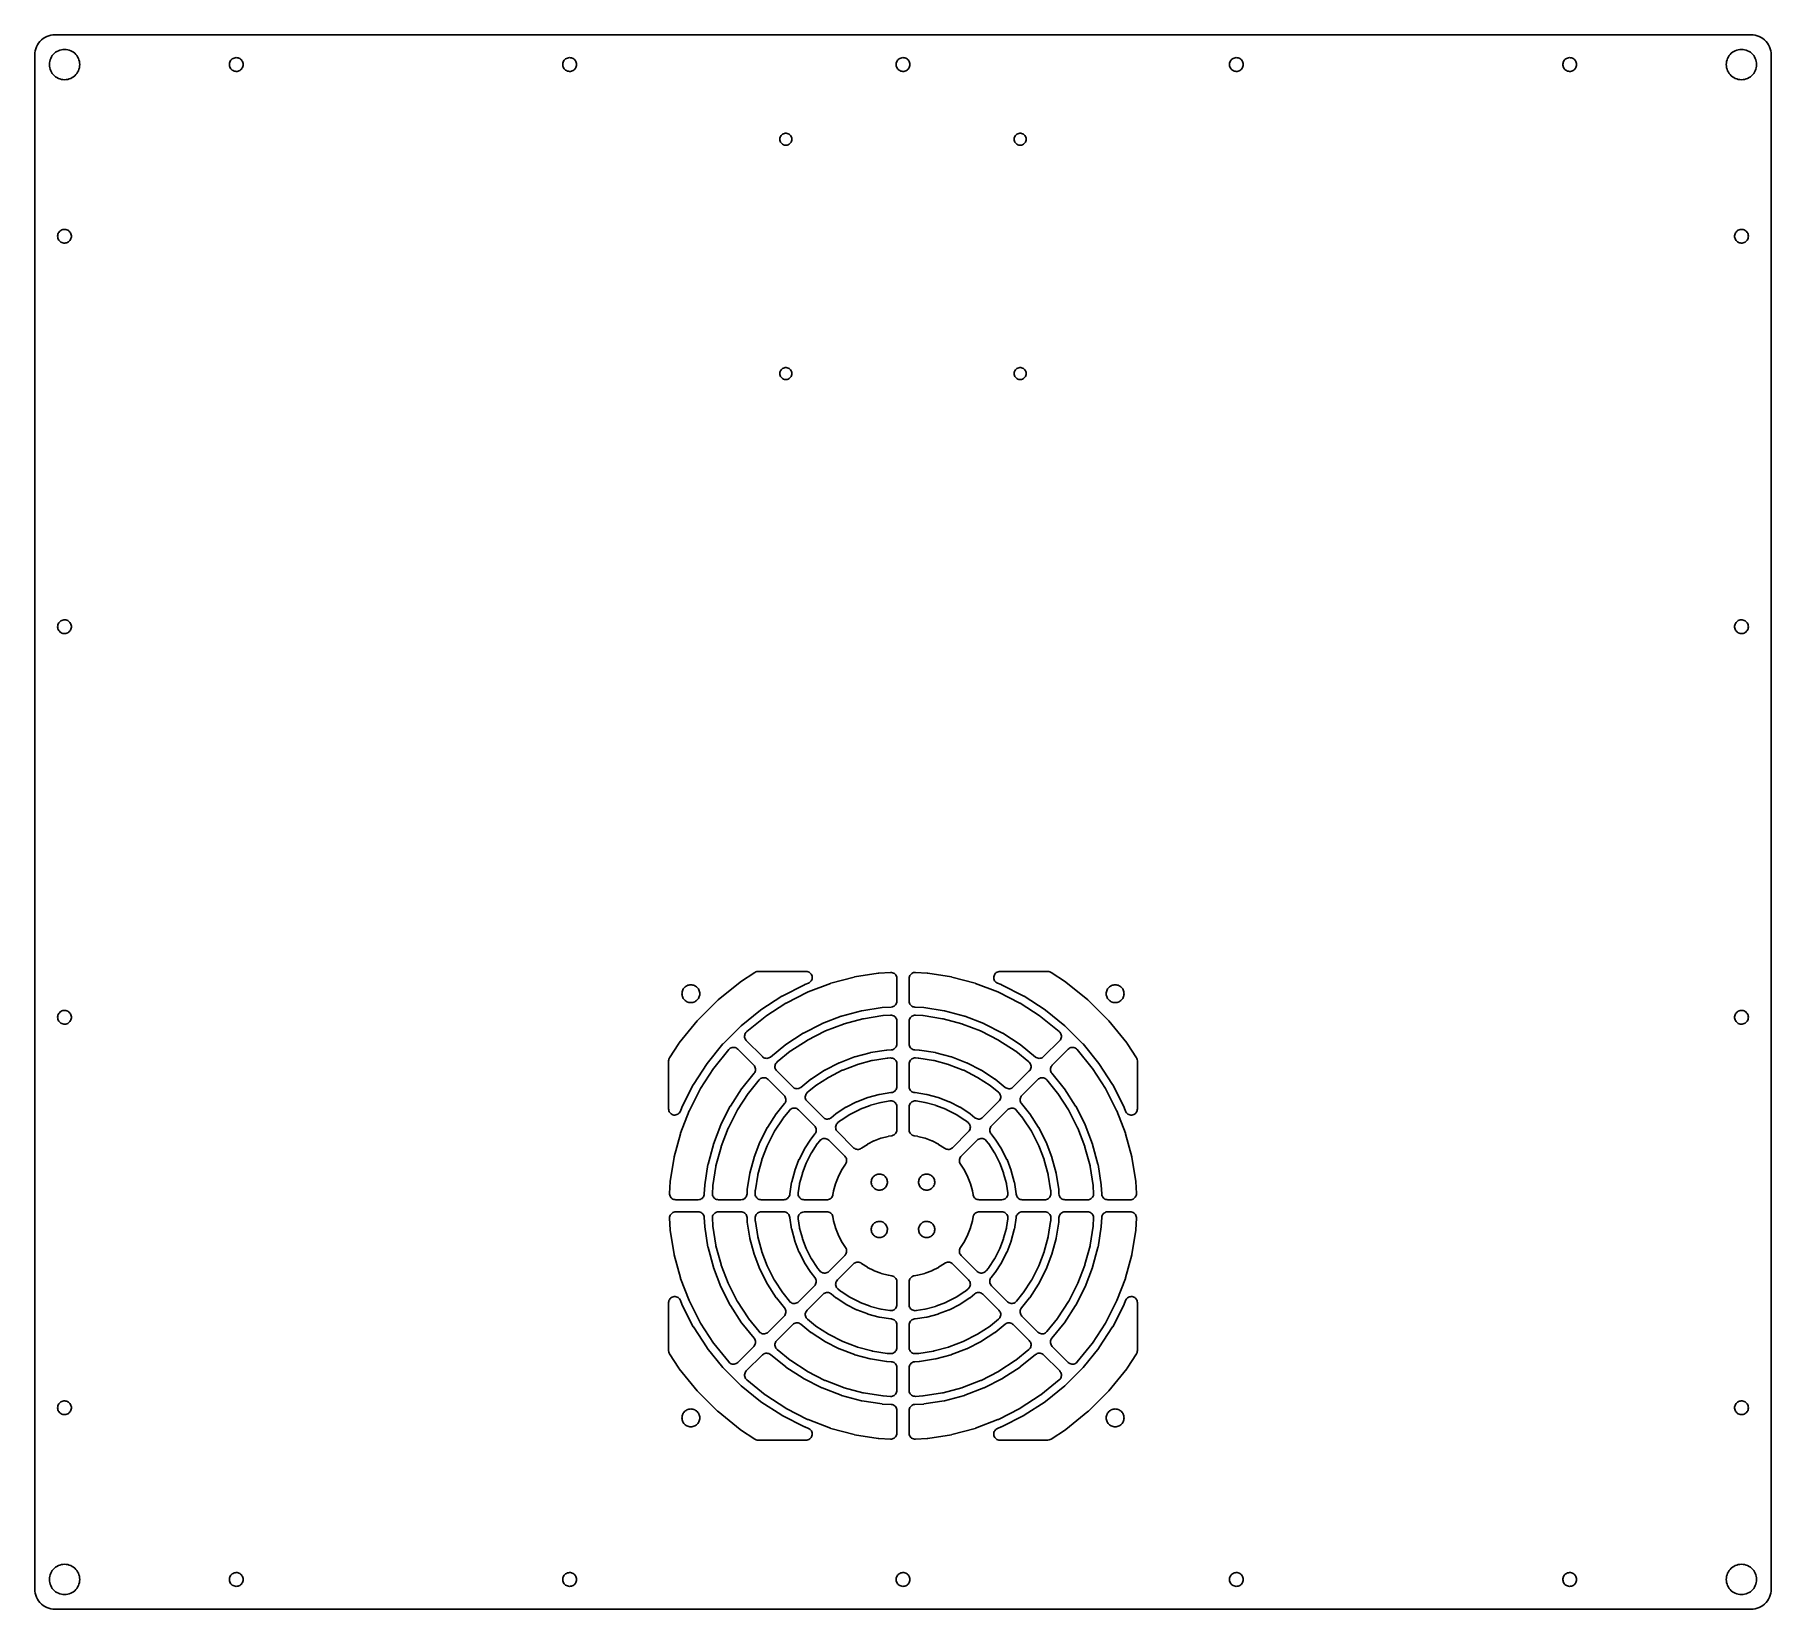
# Model space of a CAD drawing. Header units: metres. Extents: x -215 to 215, y -195 to 195.
import ezdxf

# ---------------------------------------------------------------- set-up
doc = ezdxf.new("R2010")
doc.units = ezdxf.units.M

msp = doc.modelspace()

# ---------------------------------------------------------------- linework, layer by layer
for p, q in [((-213.221, 193.591), (-213.591, 193.221)), ((-212.814, 193.92), (-213.221, 193.591)), ((-212.375, 194.205), (-212.814, 193.92)), ((-211.909, 194.443), (-212.375, 194.205)), ((-211.42, 194.63), (-211.909, 194.443)), ((-210.915, 194.766), (-211.42, 194.63)), ((-210.398, 194.848), (-210.915, 194.766)), ((-209.875, 194.875), (-210.398, 194.848)), ((209.875, 194.875), (-209.875, 194.875)), ((210.398, 194.848), (209.875, 194.875)), ((210.915, 194.766), (210.398, 194.848)), ((211.42, 194.63), (210.915, 194.766)), ((211.909, 194.443), (211.42, 194.63)), ((212.375, 194.205), (211.909, 194.443)), ((212.814, 193.92), (212.375, 194.205)), ((213.221, 193.591), (212.814, 193.92)), ((213.591, 193.221), (213.221, 193.591)), ((-214.848, 190.398), (-214.875, 189.875)), ((-214.875, 189.875), (-214.875, -189.875)), ((-214.766, 190.915), (-214.848, 190.398)), ((-214.63, 191.42), (-214.766, 190.915)), ((-214.443, 191.909), (-214.63, 191.42)), ((-214.205, 192.375), (-214.443, 191.909)), ((-213.92, 192.814), (-214.205, 192.375)), ((-213.591, 193.221), (-213.92, 192.814)), ((-210.926, 189.025), (-210.748, 189.375)), ((-210.748, 189.375), (-210.534, 189.704)), ((-210.534, 189.704), (-210.287, 190.009)), ((-210.287, 190.009), (-210.009, 190.287)), ((-210.009, 190.287), (-209.704, 190.534)), ((-209.704, 190.534), (-209.375, 190.748)), ((-209.375, 190.748), (-209.025, 190.926)), ((-209.025, 190.926), (-208.659, 191.066)), ((-208.659, 191.066), (-208.28, 191.168)), ((-208.28, 191.168), (-207.892, 191.229)), ((-207.892, 191.229), (-207.5, 191.25)), ((-207.5, 191.25), (-207.108, 191.229)), ((-207.108, 191.229), (-206.72, 191.168)), ((-206.72, 191.168), (-206.341, 191.066)), ((-206.341, 191.066), (-205.975, 190.926)), ((-205.975, 190.926), (-205.625, 190.748)), ((-205.625, 190.748), (-205.296, 190.534)), ((-205.296, 190.534), (-204.991, 190.287)), ((-204.991, 190.287), (-204.713, 190.009)), ((-204.713, 190.009), (-204.466, 189.704)), ((-204.466, 189.704), (-204.252, 189.375)), ((-204.252, 189.375), (-204.074, 189.025)), ((-165.777, 189.012), (-165.549, 189.109)), ((-165.549, 189.109), (-165.309, 189.172)), ((-165.309, 189.172), (-165.062, 189.199)), ((-165.062, 189.199), (-164.814, 189.19)), ((-164.814, 189.19), (-164.57, 189.145)), ((-164.57, 189.145), (-164.335, 189.065)), ((-83.2773, 189.012), (-83.0489, 189.109)), ((-83.0489, 189.109), (-82.8088, 189.172)), ((-82.8088, 189.172), (-82.5621, 189.199)), ((-82.5621, 189.199), (-82.3141, 189.19)), ((-82.3141, 189.19), (-82.07, 189.145)), ((-82.07, 189.145), (-81.8351, 189.065)), ((-0.7773, 189.012), (-0.54889, 189.109)), ((-0.54889, 189.109), (-0.30878, 189.172)), ((-0.30878, 189.172), (-0.06207, 189.199)), ((-0.06207, 189.199), (0.18593, 189.19)), ((0.18593, 189.19), (0.42998, 189.145)), ((0.42998, 189.145), (0.66487, 189.065)), ((81.7227, 189.012), (81.9511, 189.109)), ((81.9511, 189.109), (82.1912, 189.172)), ((82.1912, 189.172), (82.4379, 189.199)), ((82.4379, 189.199), (82.6859, 189.19)), ((82.6859, 189.19), (82.93, 189.145)), ((82.93, 189.145), (83.1649, 189.065)), ((164.223, 189.012), (164.451, 189.109)), ((164.451, 189.109), (164.691, 189.172)), ((164.691, 189.172), (164.938, 189.199)), ((164.938, 189.199), (165.186, 189.19)), ((165.186, 189.19), (165.43, 189.145)), ((165.43, 189.145), (165.665, 189.065)), ((204.074, 189.025), (204.252, 189.375)), ((204.252, 189.375), (204.466, 189.704)), ((204.466, 189.704), (204.713, 190.009)), ((204.713, 190.009), (204.991, 190.287)), ((204.991, 190.287), (205.296, 190.534)), ((205.296, 190.534), (205.625, 190.748)), ((205.625, 190.748), (205.975, 190.926)), ((205.975, 190.926), (206.341, 191.066)), ((206.341, 191.066), (206.72, 191.168)), ((206.72, 191.168), (207.108, 191.229)), ((207.108, 191.229), (207.5, 191.25)), ((207.5, 191.25), (207.892, 191.229)), ((207.892, 191.229), (208.28, 191.168)), ((208.28, 191.168), (208.659, 191.066)), ((208.659, 191.066), (209.025, 190.926)), ((209.025, 190.926), (209.375, 190.748)), ((209.375, 190.748), (209.704, 190.534)), ((209.704, 190.534), (210.009, 190.287)), ((210.009, 190.287), (210.287, 190.009)), ((210.287, 190.009), (210.534, 189.704)), ((210.534, 189.704), (210.748, 189.375)), ((210.748, 189.375), (210.926, 189.025)), ((213.92, 192.814), (213.591, 193.221)), ((214.205, 192.375), (213.92, 192.814)), ((214.443, 191.909), (214.205, 192.375)), ((214.63, 191.42), (214.443, 191.909)), ((214.766, 190.915), (214.63, 191.42)), ((214.848, 190.398), (214.766, 190.915)), ((214.875, 189.875), (214.848, 190.398)), ((214.875, -189.875), (214.875, 189.875)), ((-211.25, 187.5), (-211.229, 187.892)), ((-211.229, 187.108), (-211.25, 187.5)), ((-211.229, 187.892), (-211.168, 188.28)), ((-211.168, 186.72), (-211.229, 187.108)), ((-211.168, 188.28), (-211.066, 188.659)), ((-211.066, 186.341), (-211.168, 186.72)), ((-211.066, 188.659), (-210.926, 189.025)), ((-210.926, 185.975), (-211.066, 186.341)), ((-210.748, 185.625), (-210.926, 185.975)), ((-210.534, 185.296), (-210.748, 185.625)), ((-210.287, 184.991), (-210.534, 185.296)), ((-210.009, 184.713), (-210.287, 184.991)), ((-204.713, 184.991), (-204.991, 184.713)), ((-204.466, 185.296), (-204.713, 184.991)), ((-204.252, 185.625), (-204.466, 185.296)), ((-204.074, 185.975), (-204.252, 185.625)), ((-204.074, 189.025), (-203.934, 188.659)), ((-203.934, 186.341), (-204.074, 185.975)), ((-203.934, 188.659), (-203.832, 188.28)), ((-203.832, 186.72), (-203.934, 186.341)), ((-203.832, 188.28), (-203.771, 187.892)), ((-203.771, 187.108), (-203.832, 186.72)), ((-203.771, 187.892), (-203.75, 187.5)), ((-203.75, 187.5), (-203.771, 187.108)), ((-166.695, 187.624), (-166.659, 187.87)), ((-166.695, 187.376), (-166.695, 187.624)), ((-166.659, 187.13), (-166.695, 187.376)), ((-166.659, 187.87), (-166.588, 188.107)), ((-166.588, 186.893), (-166.659, 187.13)), ((-166.588, 188.107), (-166.482, 188.332)), ((-166.482, 186.668), (-166.588, 186.893)), ((-166.482, 188.332), (-166.346, 188.539)), ((-166.346, 186.461), (-166.482, 186.668)), ((-166.346, 188.539), (-166.18, 188.724)), ((-166.18, 186.276), (-166.346, 186.461)), ((-166.18, 188.724), (-165.989, 188.883)), ((-165.989, 186.117), (-166.18, 186.276)), ((-165.989, 188.883), (-165.777, 189.012)), ((-165.777, 185.988), (-165.989, 186.117)), ((-165.549, 185.891), (-165.777, 185.988)), ((-165.309, 185.828), (-165.549, 185.891)), ((-165.062, 185.801), (-165.309, 185.828)), ((-164.814, 185.81), (-165.062, 185.801)), ((-164.57, 185.855), (-164.814, 185.81)), ((-164.335, 185.935), (-164.57, 185.855)), ((-164.335, 189.065), (-164.114, 188.951)), ((-164.114, 186.049), (-164.335, 185.935)), ((-164.114, 188.951), (-163.913, 188.807)), ((-163.913, 186.193), (-164.114, 186.049)), ((-163.913, 188.807), (-163.734, 188.634)), ((-163.734, 186.366), (-163.913, 186.193)), ((-163.734, 188.634), (-163.582, 188.438)), ((-163.582, 186.562), (-163.734, 186.366)), ((-163.582, 188.438), (-163.461, 188.222)), ((-163.461, 186.778), (-163.582, 186.562)), ((-163.461, 188.222), (-163.372, 187.99)), ((-163.372, 187.01), (-163.461, 186.778)), ((-163.372, 187.99), (-163.318, 187.748)), ((-163.318, 187.252), (-163.372, 187.01)), ((-163.318, 187.748), (-163.3, 187.5)), ((-163.3, 187.5), (-163.318, 187.252)), ((-84.1955, 187.624), (-84.1593, 187.87)), ((-84.1955, 187.376), (-84.1955, 187.624)), ((-84.1593, 187.13), (-84.1955, 187.376)), ((-84.1593, 187.87), (-84.0878, 188.107)), ((-84.0878, 186.893), (-84.1593, 187.13)), ((-84.0878, 188.107), (-83.9825, 188.332)), ((-83.9825, 186.668), (-84.0878, 186.893)), ((-83.9825, 188.332), (-83.8455, 188.539)), ((-83.8455, 186.461), (-83.9825, 186.668)), ((-83.8455, 188.539), (-83.6799, 188.724)), ((-83.6799, 186.276), (-83.8455, 186.461)), ((-83.6799, 188.724), (-83.4892, 188.883)), ((-83.4892, 186.117), (-83.6799, 186.276)), ((-83.4892, 188.883), (-83.2773, 189.012)), ((-83.2773, 185.988), (-83.4892, 186.117)), ((-83.0489, 185.891), (-83.2773, 185.988)), ((-82.8088, 185.828), (-83.0489, 185.891)), ((-82.5621, 185.801), (-82.8088, 185.828)), ((-82.3141, 185.81), (-82.5621, 185.801)), ((-82.07, 185.855), (-82.3141, 185.81)), ((-81.8351, 185.935), (-82.07, 185.855)), ((-81.8351, 189.065), (-81.6144, 188.951)), ((-81.6144, 186.049), (-81.8351, 185.935)), ((-81.6144, 188.951), (-81.4126, 188.807)), ((-81.4126, 186.193), (-81.6144, 186.049)), ((-81.4126, 188.807), (-81.2339, 188.634)), ((-81.2339, 186.366), (-81.4126, 186.193)), ((-81.2339, 188.634), (-81.0822, 188.438)), ((-81.0822, 186.562), (-81.2339, 186.366)), ((-81.0822, 188.438), (-80.9607, 188.222)), ((-80.9607, 186.778), (-81.0822, 186.562)), ((-80.9607, 188.222), (-80.8721, 187.99)), ((-80.8721, 187.01), (-80.9607, 186.778)), ((-80.8721, 187.99), (-80.8181, 187.748)), ((-80.8181, 187.252), (-80.8721, 187.01)), ((-80.8181, 187.748), (-80.8, 187.5)), ((-80.8, 187.5), (-80.8181, 187.252)), ((-1.69545, 187.624), (-1.65932, 187.87)), ((-1.69545, 187.376), (-1.69545, 187.624)), ((-1.65932, 187.13), (-1.69545, 187.376)), ((-1.65932, 187.87), (-1.58781, 188.107)), ((-1.58781, 186.893), (-1.65932, 187.13)), ((-1.58781, 188.107), (-1.48248, 188.332)), ((-1.48248, 186.668), (-1.58781, 186.893)), ((-1.48248, 188.332), (-1.34554, 188.539)), ((-1.34554, 186.461), (-1.48248, 186.668)), ((-1.34554, 188.539), (-1.17992, 188.724)), ((-1.17992, 186.276), (-1.34554, 186.461)), ((-1.17992, 188.724), (-0.98915, 188.883)), ((-0.98915, 186.117), (-1.17992, 186.276)), ((-0.98915, 188.883), (-0.7773, 189.012)), ((-0.7773, 185.988), (-0.98915, 186.117)), ((-0.54889, 185.891), (-0.7773, 185.988)), ((-0.30878, 185.828), (-0.54889, 185.891)), ((-0.06207, 185.801), (-0.30878, 185.828)), ((0.18593, 185.81), (-0.06207, 185.801)), ((0.42998, 185.855), (0.18593, 185.81)), ((0.66487, 185.935), (0.42998, 185.855)), ((0.66487, 189.065), (0.88559, 188.951)), ((0.88559, 186.049), (0.66487, 185.935)), ((0.88559, 188.951), (1.08743, 188.807)), ((1.08743, 186.193), (0.88559, 186.049)), ((1.08743, 188.807), (1.2661, 188.634)), ((1.2661, 186.366), (1.08743, 186.193)), ((1.2661, 188.634), (1.41779, 188.438)), ((1.41779, 186.562), (1.2661, 186.366)), ((1.41779, 188.438), (1.53926, 188.222)), ((1.53926, 186.778), (1.41779, 186.562)), ((1.53926, 188.222), (1.62791, 187.99)), ((1.62791, 187.01), (1.53926, 186.778)), ((1.62791, 187.99), (1.68187, 187.748)), ((1.68187, 187.252), (1.62791, 187.01)), ((1.68187, 187.748), (1.7, 187.5)), ((1.7, 187.5), (1.68187, 187.252)), ((80.8045, 187.624), (80.8407, 187.87)), ((80.8045, 187.376), (80.8045, 187.624)), ((80.8407, 187.13), (80.8045, 187.376)), ((80.8407, 187.87), (80.9122, 188.107)), ((80.9122, 186.893), (80.8407, 187.13)), ((80.9122, 188.107), (81.0175, 188.332)), ((81.0175, 186.668), (80.9122, 186.893)), ((81.0175, 188.332), (81.1544, 188.539)), ((81.1544, 186.461), (81.0175, 186.668)), ((81.1544, 188.539), (81.3201, 188.724)), ((81.3201, 186.276), (81.1544, 186.461)), ((81.3201, 188.724), (81.5108, 188.883)), ((81.5108, 186.117), (81.3201, 186.276)), ((81.5108, 188.883), (81.7227, 189.012)), ((81.7227, 185.988), (81.5108, 186.117)), ((81.9511, 185.891), (81.7227, 185.988)), ((82.1912, 185.828), (81.9511, 185.891)), ((82.4379, 185.801), (82.1912, 185.828)), ((82.6859, 185.81), (82.4379, 185.801)), ((82.93, 185.855), (82.6859, 185.81)), ((83.1649, 185.935), (82.93, 185.855)), ((83.1649, 189.065), (83.3856, 188.951)), ((83.3856, 186.049), (83.1649, 185.935)), ((83.3856, 188.951), (83.5874, 188.807)), ((83.5874, 186.193), (83.3856, 186.049)), ((83.5874, 188.807), (83.7661, 188.634)), ((83.7661, 186.366), (83.5874, 186.193)), ((83.7661, 188.634), (83.9178, 188.438)), ((83.9178, 186.562), (83.7661, 186.366)), ((83.9178, 188.438), (84.0393, 188.222)), ((84.0393, 186.778), (83.9178, 186.562)), ((84.0393, 188.222), (84.1279, 187.99)), ((84.1279, 187.01), (84.0393, 186.778)), ((84.1279, 187.99), (84.1819, 187.748)), ((84.1819, 187.252), (84.1279, 187.01)), ((84.1819, 187.748), (84.2, 187.5)), ((84.2, 187.5), (84.1819, 187.252)), ((163.305, 187.624), (163.341, 187.87)), ((163.305, 187.376), (163.305, 187.624)), ((163.341, 187.13), (163.305, 187.376)), ((163.341, 187.87), (163.412, 188.107)), ((163.412, 186.893), (163.341, 187.13)), ((163.412, 188.107), (163.518, 188.332)), ((163.518, 186.668), (163.412, 186.893)), ((163.518, 188.332), (163.654, 188.539)), ((163.654, 186.461), (163.518, 186.668)), ((163.654, 188.539), (163.82, 188.724)), ((163.82, 186.276), (163.654, 186.461)), ((163.82, 188.724), (164.011, 188.883)), ((164.011, 186.117), (163.82, 186.276)), ((164.011, 188.883), (164.223, 189.012)), ((164.223, 185.988), (164.011, 186.117)), ((164.451, 185.891), (164.223, 185.988)), ((164.691, 185.828), (164.451, 185.891)), ((164.938, 185.801), (164.691, 185.828)), ((165.186, 185.81), (164.938, 185.801)), ((165.43, 185.855), (165.186, 185.81)), ((165.665, 185.935), (165.43, 185.855)), ((165.665, 189.065), (165.886, 188.951)), ((165.886, 186.049), (165.665, 185.935)), ((165.886, 188.951), (166.087, 188.807)), ((166.087, 186.193), (165.886, 186.049)), ((166.087, 188.807), (166.266, 188.634)), ((166.266, 186.366), (166.087, 186.193)), ((166.266, 188.634), (166.418, 188.438)), ((166.418, 186.562), (166.266, 186.366)), ((166.418, 188.438), (166.539, 188.222)), ((166.539, 186.778), (166.418, 186.562)), ((166.539, 188.222), (166.628, 187.99)), ((166.628, 187.01), (166.539, 186.778)), ((166.628, 187.99), (166.682, 187.748)), ((166.682, 187.252), (166.628, 187.01)), ((166.682, 187.748), (166.7, 187.5)), ((166.7, 187.5), (166.682, 187.252)), ((203.75, 187.5), (203.771, 187.892)), ((203.771, 187.108), (203.75, 187.5)), ((203.771, 187.892), (203.832, 188.28)), ((203.832, 186.72), (203.771, 187.108)), ((203.832, 188.28), (203.934, 188.659)), ((203.934, 186.341), (203.832, 186.72)), ((203.934, 188.659), (204.074, 189.025)), ((204.074, 185.975), (203.934, 186.341)), ((204.252, 185.625), (204.074, 185.975)), ((204.466, 185.296), (204.252, 185.625)), ((204.713, 184.991), (204.466, 185.296)), ((204.991, 184.713), (204.713, 184.991)), ((210.287, 184.991), (210.009, 184.713)), ((210.534, 185.296), (210.287, 184.991)), ((210.748, 185.625), (210.534, 185.296)), ((210.926, 185.975), (210.748, 185.625)), ((210.926, 189.025), (211.066, 188.659)), ((211.066, 186.341), (210.926, 185.975)), ((211.066, 188.659), (211.168, 188.28)), ((211.168, 186.72), (211.066, 186.341)), ((211.168, 188.28), (211.229, 187.892)), ((211.229, 187.108), (211.168, 186.72)), ((211.229, 187.892), (211.25, 187.5)), ((211.25, 187.5), (211.229, 187.108)), ((-209.704, 184.466), (-210.009, 184.713)), ((-209.375, 184.252), (-209.704, 184.466)), ((-209.025, 184.074), (-209.375, 184.252)), ((-208.659, 183.934), (-209.025, 184.074)), ((-208.28, 183.832), (-208.659, 183.934)), ((-207.892, 183.771), (-208.28, 183.832)), ((-207.5, 183.75), (-207.892, 183.771)), ((-207.108, 183.771), (-207.5, 183.75)), ((-206.72, 183.832), (-207.108, 183.771)), ((-206.341, 183.934), (-206.72, 183.832)), ((-205.975, 184.074), (-206.341, 183.934)), ((-205.625, 184.252), (-205.975, 184.074)), ((-205.296, 184.466), (-205.625, 184.252)), ((-204.991, 184.713), (-205.296, 184.466)), ((205.296, 184.466), (204.991, 184.713)), ((205.625, 184.252), (205.296, 184.466)), ((205.975, 184.074), (205.625, 184.252)), ((206.341, 183.934), (205.975, 184.074)), ((206.72, 183.832), (206.341, 183.934)), ((207.108, 183.771), (206.72, 183.832)), ((207.5, 183.75), (207.108, 183.771)), ((207.892, 183.771), (207.5, 183.75)), ((208.28, 183.832), (207.892, 183.771)), ((208.659, 183.934), (208.28, 183.832)), ((209.025, 184.074), (208.659, 183.934)), ((209.375, 184.252), (209.025, 184.074)), ((209.704, 184.466), (209.375, 184.252)), ((210.009, 184.713), (209.704, 184.466)), ((-30.475, 169), (-30.4549, 169.243)), ((-30.4549, 168.757), (-30.475, 169)), ((-30.4549, 169.243), (-30.3951, 169.479)), ((-30.3951, 168.521), (-30.4549, 168.757)), ((-30.3951, 169.479), (-30.2972, 169.702)), ((-30.2972, 168.298), (-30.3951, 168.521)), ((-30.2972, 169.702), (-30.164, 169.906)), ((-30.164, 168.094), (-30.2972, 168.298)), ((-30.164, 169.906), (-29.999, 170.085)), ((-29.999, 167.915), (-30.164, 168.094)), ((-29.999, 170.085), (-29.8067, 170.235)), ((-29.8067, 167.765), (-29.999, 167.915)), ((-29.8067, 170.235), (-29.5925, 170.351)), ((-29.5925, 167.649), (-29.8067, 167.765)), ((-29.5925, 170.351), (-29.3621, 170.43)), ((-29.3621, 167.57), (-29.5925, 167.649)), ((-29.3621, 170.43), (-29.1218, 170.47)), ((-29.1218, 170.47), (-28.8782, 170.47)), ((-28.8782, 170.47), (-28.6379, 170.43)), ((-28.6379, 170.43), (-28.4075, 170.351)), ((-28.4075, 167.649), (-28.6379, 167.57)), ((-28.4075, 170.351), (-28.1932, 170.235)), ((-28.1932, 167.765), (-28.4075, 167.649)), ((-28.1932, 170.235), (-28.001, 170.085)), ((-28.001, 167.915), (-28.1932, 167.765)), ((-28.001, 170.085), (-27.836, 169.906)), ((-27.836, 168.094), (-28.001, 167.915)), ((-27.836, 169.906), (-27.7028, 169.702)), ((-27.7028, 168.298), (-27.836, 168.094)), ((-27.7028, 169.702), (-27.6049, 169.479)), ((-27.6049, 168.521), (-27.7028, 168.298)), ((-27.6049, 169.479), (-27.5451, 169.243)), ((-27.5451, 168.757), (-27.6049, 168.521)), ((-27.5451, 169.243), (-27.525, 169)), ((-27.525, 169), (-27.5451, 168.757)), ((27.525, 169), (27.5451, 169.243)), ((27.5451, 168.757), (27.525, 169)), ((27.5451, 169.243), (27.6049, 169.479)), ((27.6049, 168.521), (27.5451, 168.757)), ((27.6049, 169.479), (27.7028, 169.702)), ((27.7028, 168.298), (27.6049, 168.521)), ((27.7028, 169.702), (27.836, 169.906)), ((27.836, 168.094), (27.7028, 168.298)), ((27.836, 169.906), (28.001, 170.085)), ((28.001, 167.915), (27.836, 168.094)), ((28.001, 170.085), (28.1932, 170.235)), ((28.1932, 167.765), (28.001, 167.915)), ((28.1932, 170.235), (28.4075, 170.351)), ((28.4075, 167.649), (28.1932, 167.765)), ((28.4075, 170.351), (28.6379, 170.43)), ((28.6379, 167.57), (28.4075, 167.649)), ((28.6379, 170.43), (28.8782, 170.47)), ((28.8782, 170.47), (29.1218, 170.47)), ((29.1218, 170.47), (29.3621, 170.43)), ((29.3621, 170.43), (29.5925, 170.351)), ((29.5925, 167.649), (29.3621, 167.57)), ((29.5925, 170.351), (29.8067, 170.235)), ((29.8067, 167.765), (29.5925, 167.649)), ((29.8067, 170.235), (29.999, 170.085)), ((29.999, 167.915), (29.8067, 167.765)), ((29.999, 170.085), (30.164, 169.906)), ((30.164, 168.094), (29.999, 167.915)), ((30.164, 169.906), (30.2972, 169.702)), ((30.2972, 168.298), (30.164, 168.094)), ((30.2972, 169.702), (30.3951, 169.479)), ((30.3951, 168.521), (30.2972, 168.298)), ((30.3951, 169.479), (30.4549, 169.243)), ((30.4549, 168.757), (30.3951, 168.521)), ((30.4549, 169.243), (30.475, 169)), ((30.475, 169), (30.4549, 168.757)), ((-29.1218, 167.53), (-29.3621, 167.57)), ((-28.8782, 167.53), (-29.1218, 167.53)), ((-28.6379, 167.57), (-28.8782, 167.53)), ((28.8782, 167.53), (28.6379, 167.57)), ((29.1218, 167.53), (28.8782, 167.53)), ((29.3621, 167.57), (29.1218, 167.53)), ((-208.918, 145.938), (-208.766, 146.134)), ((-208.766, 146.134), (-208.587, 146.307)), ((-208.587, 146.307), (-208.386, 146.451)), ((-208.386, 146.451), (-208.165, 146.565)), ((-208.165, 146.565), (-207.93, 146.645)), ((-207.93, 146.645), (-207.686, 146.69)), ((-207.686, 146.69), (-207.438, 146.699)), ((-207.438, 146.699), (-207.191, 146.672)), ((-207.191, 146.672), (-206.951, 146.609)), ((-206.951, 146.609), (-206.723, 146.512)), ((-206.723, 146.512), (-206.511, 146.383)), ((-206.511, 146.383), (-206.32, 146.224)), ((-206.32, 146.224), (-206.154, 146.039)), ((206.154, 146.039), (206.32, 146.224)), ((206.32, 146.224), (206.511, 146.383)), ((206.511, 146.383), (206.723, 146.512)), ((206.723, 146.512), (206.951, 146.609)), ((206.951, 146.609), (207.191, 146.672)), ((207.191, 146.672), (207.438, 146.699)), ((207.438, 146.699), (207.686, 146.69)), ((207.686, 146.69), (207.93, 146.645)), ((207.93, 146.645), (208.165, 146.565)), ((208.165, 146.565), (208.386, 146.451)), ((208.386, 146.451), (208.587, 146.307)), ((208.587, 146.307), (208.766, 146.134)), ((208.766, 146.134), (208.918, 145.938)), ((-209.2, 145), (-209.182, 145.248)), ((-209.182, 144.752), (-209.2, 145)), ((-209.182, 145.248), (-209.128, 145.49)), ((-209.128, 144.51), (-209.182, 144.752)), ((-209.128, 145.49), (-209.039, 145.722)), ((-209.039, 144.278), (-209.128, 144.51)), ((-209.039, 145.722), (-208.918, 145.938)), ((-208.918, 144.062), (-209.039, 144.278)), ((-208.766, 143.866), (-208.918, 144.062)), ((-208.587, 143.693), (-208.766, 143.866)), ((-208.386, 143.549), (-208.587, 143.693)), ((-208.165, 143.435), (-208.386, 143.549)), ((-207.93, 143.355), (-208.165, 143.435)), ((-207.686, 143.31), (-207.93, 143.355)), ((-207.438, 143.301), (-207.686, 143.31)), ((-207.191, 143.328), (-207.438, 143.301)), ((-206.951, 143.391), (-207.191, 143.328)), ((-206.723, 143.488), (-206.951, 143.391)), ((-206.511, 143.617), (-206.723, 143.488)), ((-206.32, 143.776), (-206.511, 143.617)), ((-206.154, 143.961), (-206.32, 143.776)), ((-206.154, 146.039), (-206.018, 145.832)), ((-206.018, 144.168), (-206.154, 143.961)), ((-206.018, 145.832), (-205.912, 145.607)), ((-205.912, 144.393), (-206.018, 144.168)), ((-205.912, 145.607), (-205.841, 145.37)), ((-205.841, 144.63), (-205.912, 144.393)), ((-205.841, 145.37), (-205.805, 145.124)), ((-205.805, 144.876), (-205.841, 144.63)), ((-205.805, 145.124), (-205.805, 144.876)), ((205.805, 145.124), (205.841, 145.37)), ((205.805, 144.876), (205.805, 145.124)), ((205.841, 144.63), (205.805, 144.876)), ((205.841, 145.37), (205.912, 145.607)), ((205.912, 144.393), (205.841, 144.63)), ((205.912, 145.607), (206.018, 145.832)), ((206.018, 144.168), (205.912, 144.393)), ((206.018, 145.832), (206.154, 146.039)), ((206.154, 143.961), (206.018, 144.168)), ((206.32, 143.776), (206.154, 143.961)), ((206.511, 143.617), (206.32, 143.776)), ((206.723, 143.488), (206.511, 143.617)), ((206.951, 143.391), (206.723, 143.488)), ((207.191, 143.328), (206.951, 143.391)), ((207.438, 143.301), (207.191, 143.328)), ((207.686, 143.31), (207.438, 143.301)), ((207.93, 143.355), (207.686, 143.31)), ((208.165, 143.435), (207.93, 143.355)), ((208.386, 143.549), (208.165, 143.435)), ((208.587, 143.693), (208.386, 143.549)), ((208.766, 143.866), (208.587, 143.693)), ((208.918, 144.062), (208.766, 143.866)), ((208.918, 145.938), (209.039, 145.722)), ((209.039, 144.278), (208.918, 144.062)), ((209.039, 145.722), (209.128, 145.49)), ((209.128, 144.51), (209.039, 144.278)), ((209.128, 145.49), (209.182, 145.248)), ((209.182, 144.752), (209.128, 144.51)), ((209.182, 145.248), (209.2, 145)), ((209.2, 145), (209.182, 144.752)), ((-30.2972, 111.702), (-30.164, 111.906)), ((-30.164, 111.906), (-29.999, 112.085)), ((-29.999, 112.085), (-29.8067, 112.235)), ((-29.8067, 112.235), (-29.5925, 112.351)), ((-29.5925, 112.351), (-29.3621, 112.43)), ((-29.3621, 112.43), (-29.1218, 112.47)), ((-29.1218, 112.47), (-28.8782, 112.47)), ((-28.8782, 112.47), (-28.6379, 112.43)), ((-28.6379, 112.43), (-28.4075, 112.351)), ((-28.4075, 112.351), (-28.1932, 112.235)), ((-28.1932, 112.235), (-28.001, 112.085)), ((-28.001, 112.085), (-27.836, 111.906)), ((-27.836, 111.906), (-27.7028, 111.702)), ((27.7028, 111.702), (27.836, 111.906)), ((27.836, 111.906), (28.001, 112.085)), ((28.001, 112.085), (28.1932, 112.235)), ((28.1932, 112.235), (28.4075, 112.351)), ((28.4075, 112.351), (28.6379, 112.43)), ((28.6379, 112.43), (28.8782, 112.47)), ((28.8782, 112.47), (29.1218, 112.47)), ((29.1218, 112.47), (29.3621, 112.43)), ((29.3621, 112.43), (29.5925, 112.351)), ((29.5925, 112.351), (29.8067, 112.235)), ((29.8067, 112.235), (29.999, 112.085)), ((29.999, 112.085), (30.164, 111.906)), ((30.164, 111.906), (30.2972, 111.702)), ((-30.475, 111), (-30.4549, 111.243)), ((-30.4549, 110.757), (-30.475, 111)), ((-30.4549, 111.243), (-30.3951, 111.479)), ((-30.3951, 110.521), (-30.4549, 110.757)), ((-30.3951, 111.479), (-30.2972, 111.702)), ((-30.2972, 110.298), (-30.3951, 110.521)), ((-30.164, 110.094), (-30.2972, 110.298)), ((-29.999, 109.915), (-30.164, 110.094)), ((-29.8067, 109.765), (-29.999, 109.915)), ((-29.5925, 109.649), (-29.8067, 109.765)), ((-29.3621, 109.57), (-29.5925, 109.649)), ((-29.1218, 109.53), (-29.3621, 109.57)), ((-28.8782, 109.53), (-29.1218, 109.53)), ((-28.6379, 109.57), (-28.8782, 109.53)), ((-28.4075, 109.649), (-28.6379, 109.57)), ((-28.1932, 109.765), (-28.4075, 109.649)), ((-28.001, 109.915), (-28.1932, 109.765)), ((-27.836, 110.094), (-28.001, 109.915)), ((-27.7028, 110.298), (-27.836, 110.094)), ((-27.7028, 111.702), (-27.6049, 111.479)), ((-27.6049, 110.521), (-27.7028, 110.298)), ((-27.6049, 111.479), (-27.5451, 111.243)), ((-27.5451, 110.757), (-27.6049, 110.521)), ((-27.5451, 111.243), (-27.525, 111)), ((-27.525, 111), (-27.5451, 110.757)), ((27.525, 111), (27.5451, 111.243)), ((27.5451, 110.757), (27.525, 111)), ((27.5451, 111.243), (27.6049, 111.479)), ((27.6049, 110.521), (27.5451, 110.757)), ((27.6049, 111.479), (27.7028, 111.702)), ((27.7028, 110.298), (27.6049, 110.521)), ((27.836, 110.094), (27.7028, 110.298)), ((28.001, 109.915), (27.836, 110.094)), ((28.1932, 109.765), (28.001, 109.915)), ((28.4075, 109.649), (28.1932, 109.765)), ((28.6379, 109.57), (28.4075, 109.649)), ((28.8782, 109.53), (28.6379, 109.57)), ((29.1218, 109.53), (28.8782, 109.53)), ((29.3621, 109.57), (29.1218, 109.53)), ((29.5925, 109.649), (29.3621, 109.57)), ((29.8067, 109.765), (29.5925, 109.649)), ((29.999, 109.915), (29.8067, 109.765)), ((30.164, 110.094), (29.999, 109.915)), ((30.2972, 110.298), (30.164, 110.094)), ((30.2972, 111.702), (30.3951, 111.479)), ((30.3951, 110.521), (30.2972, 110.298)), ((30.3951, 111.479), (30.4549, 111.243)), ((30.4549, 110.757), (30.3951, 110.521)), ((30.4549, 111.243), (30.475, 111)), ((30.475, 111), (30.4549, 110.757)), ((-209.2, 48.3333), (-209.182, 48.5809)), ((-209.182, 48.0858), (-209.2, 48.3333)), ((-209.182, 48.5809), (-209.128, 48.8231)), ((-209.128, 47.8436), (-209.182, 48.0858)), ((-209.128, 48.8231), (-209.039, 49.0549)), ((-209.039, 47.6118), (-209.128, 47.8436)), ((-209.039, 49.0549), (-208.918, 49.2713)), ((-208.918, 47.3953), (-209.039, 47.6118)), ((-208.918, 49.2713), (-208.766, 49.4678)), ((-208.766, 47.1989), (-208.918, 47.3953)), ((-208.766, 49.4678), (-208.587, 49.64)), ((-208.587, 49.64), (-208.386, 49.7844)), ((-208.386, 49.7844), (-208.165, 49.8979)), ((-208.165, 49.8979), (-207.93, 49.978)), ((-207.93, 49.978), (-207.686, 50.0231)), ((-207.686, 50.0231), (-207.438, 50.0322)), ((-207.438, 50.0322), (-207.191, 50.0051)), ((-207.191, 50.0051), (-206.951, 49.9423)), ((-206.951, 49.9423), (-206.723, 49.8452)), ((-206.723, 49.8452), (-206.511, 49.7159)), ((-206.511, 49.7159), (-206.32, 49.5572)), ((-206.32, 49.5572), (-206.154, 49.3723)), ((-206.154, 47.2943), (-206.32, 47.1095)), ((-206.154, 49.3723), (-206.018, 49.1653)), ((-206.018, 47.5013), (-206.154, 47.2943)), ((-206.018, 49.1653), (-205.912, 48.9406)), ((-205.912, 47.726), (-206.018, 47.5013)), ((-205.912, 48.9406), (-205.841, 48.703)), ((-205.841, 47.9637), (-205.912, 47.726)), ((-205.841, 48.703), (-205.805, 48.4574)), ((-205.805, 48.2092), (-205.841, 47.9637)), ((-205.805, 48.4574), (-205.805, 48.2092)), ((205.805, 48.4574), (205.841, 48.703)), ((205.805, 48.2092), (205.805, 48.4574)), ((205.841, 47.9637), (205.805, 48.2092)), ((205.841, 48.703), (205.912, 48.9406)), ((205.912, 47.726), (205.841, 47.9637)), ((205.912, 48.9406), (206.018, 49.1653)), ((206.018, 47.5013), (205.912, 47.726)), ((206.018, 49.1653), (206.154, 49.3723)), ((206.154, 47.2943), (206.018, 47.5013)), ((206.154, 49.3723), (206.32, 49.5572)), ((206.32, 47.1095), (206.154, 47.2943)), ((206.32, 49.5572), (206.511, 49.7159)), ((206.511, 49.7159), (206.723, 49.8452)), ((206.723, 49.8452), (206.951, 49.9423)), ((206.951, 49.9423), (207.191, 50.0051)), ((207.191, 50.0051), (207.438, 50.0322)), ((207.438, 50.0322), (207.686, 50.0231)), ((207.686, 50.0231), (207.93, 49.978)), ((207.93, 49.978), (208.165, 49.8979)), ((208.165, 49.8979), (208.386, 49.7844)), ((208.386, 49.7844), (208.587, 49.64)), ((208.587, 49.64), (208.766, 49.4678)), ((208.766, 49.4678), (208.918, 49.2713)), ((208.918, 47.3953), (208.766, 47.1989)), ((208.918, 49.2713), (209.039, 49.0549)), ((209.039, 47.6118), (208.918, 47.3953)), ((209.039, 49.0549), (209.128, 48.8231)), ((209.128, 47.8436), (209.039, 47.6118)), ((209.128, 48.8231), (209.182, 48.5809)), ((209.182, 48.0858), (209.128, 47.8436)), ((209.182, 48.5809), (209.2, 48.3333)), ((209.2, 48.3333), (209.182, 48.0858)), ((-208.587, 47.0266), (-208.766, 47.1989)), ((-208.386, 46.8822), (-208.587, 47.0266)), ((-208.165, 46.7687), (-208.386, 46.8822)), ((-207.93, 46.6886), (-208.165, 46.7687)), ((-207.686, 46.6435), (-207.93, 46.6886)), ((-207.438, 46.6345), (-207.686, 46.6435)), ((-207.191, 46.6616), (-207.438, 46.6345)), ((-206.951, 46.7244), (-207.191, 46.6616)), ((-206.723, 46.8214), (-206.951, 46.7244)), ((-206.511, 46.9507), (-206.723, 46.8214)), ((-206.32, 47.1095), (-206.511, 46.9507)), ((206.511, 46.9507), (206.32, 47.1095)), ((206.723, 46.8214), (206.511, 46.9507)), ((206.951, 46.7244), (206.723, 46.8214)), ((207.191, 46.6616), (206.951, 46.7244)), ((207.438, 46.6345), (207.191, 46.6616)), ((207.686, 46.6435), (207.438, 46.6345)), ((207.93, 46.6886), (207.686, 46.6435)), ((208.165, 46.7687), (207.93, 46.6886)), ((208.386, 46.8822), (208.165, 46.7687)), ((208.587, 47.0266), (208.386, 46.8822)), ((208.766, 47.1989), (208.587, 47.0266)), ((-40.1973, -39.5395), (-36.6595, -37.242)), ((-36.6595, -37.242), (-36.4413, -37.1247)), ((-36.4413, -37.1247), (-36.2067, -37.0449)), ((-36.2067, -37.0449), (-35.8425, -37)), ((-35.8425, -37), (-23.9621, -37)), ((-23.9621, -37), (-23.7152, -37.0205)), ((-23.7152, -37.0205), (-23.4751, -37.0813)), ((-23.4751, -37.0813), (-23.2482, -37.1808)), ((-23.2482, -37.1808), (-23.0408, -37.3163)), ((-23.0408, -37.3163), (-22.8585, -37.4841)), ((-22.8585, -37.4841), (-22.7064, -37.6796)), ((-22.7064, -37.6796), (-22.5885, -37.8975)), ((-22.5885, -37.8975), (-22.508, -38.1318)), ((-22.508, -38.1318), (-22.4672, -38.3761)), ((-22.4672, -38.6239), (-22.508, -38.8682)), ((-22.4672, -38.3761), (-22.4672, -38.6239)), ((-17.8212, -39.8976), (-12.1176, -38.3693)), ((-12.1176, -38.3693), (-11.964, -38.3367)), ((-11.964, -38.3367), (-6.1315, -37.4129)), ((-6.1315, -37.4129), (-5.97536, -37.3965)), ((-5.97536, -37.3965), (-3.07851, -37.2447)), ((-3.07851, -37.2447), (-2.83087, -37.2522)), ((-2.83087, -37.2522), (-2.58786, -37.3004)), ((-2.58786, -37.3004), (-2.35609, -37.3879)), ((-2.35609, -37.3879), (-2.14189, -37.5123)), ((-2.14189, -37.5123), (-1.9511, -37.6703)), ((-1.9511, -37.6703), (-1.78891, -37.8576)), ((-1.78891, -37.8576), (-1.65976, -38.069)), ((-1.65976, -38.069), (-1.56717, -38.2988)), ((-1.56717, -38.2988), (-1.51366, -38.5407)), ((-1.51366, -38.5407), (-1.5, -38.7426)), ((1.5, -38.7426), (1.52046, -38.4957)), ((1.52046, -38.4957), (1.58127, -38.2556)), ((1.58127, -38.2556), (1.68079, -38.0287)), ((1.68079, -38.0287), (1.81628, -37.8213)), ((1.81628, -37.8213), (1.98409, -37.639)), ((1.98409, -37.639), (2.17958, -37.4869)), ((2.17958, -37.4869), (2.39746, -37.369)), ((2.39746, -37.369), (2.63177, -37.2885)), ((2.63177, -37.2885), (2.87613, -37.2478)), ((2.87613, -37.2478), (3.07851, -37.2447)), ((3.07851, -37.2447), (5.97536, -37.3965)), ((5.97536, -37.3965), (6.1315, -37.4129)), ((6.1315, -37.4129), (11.964, -38.3367)), ((11.964, -38.3367), (12.1176, -38.3693)), ((12.1176, -38.3693), (17.8212, -39.8976)), ((22.4638, -38.5703), (22.4726, -38.3227)), ((22.4958, -38.8159), (22.4638, -38.5703)), ((22.4726, -38.3227), (22.5221, -38.0799)), ((22.5221, -38.0799), (22.6109, -37.8486)), ((22.6109, -37.8486), (22.7366, -37.6351)), ((22.7366, -37.6351), (22.8956, -37.4452)), ((22.8956, -37.4452), (23.0838, -37.284)), ((23.0838, -37.284), (23.2959, -37.1561)), ((23.2959, -37.1561), (23.5262, -37.0647)), ((23.5262, -37.0647), (23.7684, -37.0126)), ((23.7684, -37.0126), (23.9621, -37)), ((23.9621, -37), (35.8425, -37)), ((35.8425, -37), (36.0894, -37.0205)), ((36.0894, -37.0205), (36.3296, -37.0813)), ((36.3296, -37.0813), (36.6595, -37.242)), ((36.6595, -37.242), (40.1973, -39.5395)), ((-54.7035, -42.5), (-54.6896, -42.2533)), ((-54.6896, -42.7467), (-54.7035, -42.5)), ((-54.6896, -42.2533), (-54.6482, -42.0097)), ((-54.6482, -42.9903), (-54.6896, -42.7467)), ((-54.6482, -42.0097), (-54.5798, -41.7722)), ((-54.5798, -41.7722), (-54.4852, -41.544)), ((-54.4852, -41.544), (-54.3657, -41.3277)), ((-54.3657, -41.3277), (-54.2227, -41.1262)), ((-54.2227, -41.1262), (-54.0581, -40.9419)), ((-54.0581, -40.9419), (-53.8738, -40.7773)), ((-53.8738, -40.7773), (-53.6723, -40.6343)), ((-53.6723, -40.6343), (-53.456, -40.5148)), ((-53.456, -40.5148), (-53.2278, -40.4202)), ((-53.2278, -40.4202), (-52.9903, -40.3518)), ((-52.9903, -40.3518), (-52.7467, -40.3104)), ((-52.7467, -40.3104), (-52.5, -40.2965)), ((-52.5, -40.2965), (-52.2533, -40.3104)), ((-52.2533, -40.3104), (-52.0097, -40.3518)), ((-52.0097, -40.3518), (-51.7722, -40.4202)), ((-51.7722, -40.4202), (-51.5439, -40.5148)), ((-51.5439, -40.5148), (-51.3277, -40.6343)), ((-51.3277, -40.6343), (-51.1262, -40.7773)), ((-51.1262, -40.7773), (-50.9419, -40.9419)), ((-50.9419, -40.9419), (-50.7773, -41.1262)), ((-50.7773, -41.1262), (-50.6343, -41.3277)), ((-50.6343, -41.3277), (-50.5147, -41.544)), ((-50.5147, -41.544), (-50.4202, -41.7722)), ((-50.4202, -41.7722), (-50.3518, -42.0097)), ((-50.3518, -42.0097), (-50.3104, -42.2533)), ((-50.3104, -42.7467), (-50.3518, -42.9903)), ((-50.3104, -42.2533), (-50.2965, -42.5)), ((-50.2965, -42.5), (-50.3104, -42.7467)), ((-45.7745, -44.0452), (-40.3243, -39.6318)), ((-40.3243, -39.6318), (-40.1973, -39.5395)), ((-24.4054, -40.2813), (-29.9233, -43.0928)), ((-28.8883, -44.807), (-23.6268, -42.1262)), ((-24.3336, -40.2493), (-24.4054, -40.2813)), ((-23.4246, -39.9004), (-24.3336, -40.2493)), ((-23.6268, -42.1262), (-23.4834, -42.0623)), ((-23.4834, -42.0623), (-17.9705, -39.9461)), ((-23.2482, -39.8192), (-23.4246, -39.9004)), ((-23.0408, -39.6837), (-23.2482, -39.8192)), ((-22.8585, -39.5159), (-23.0408, -39.6837)), ((-22.7064, -39.3204), (-22.8585, -39.5159)), ((-22.5885, -39.1025), (-22.7064, -39.3204)), ((-22.508, -38.8682), (-22.5885, -39.1025)), ((-17.9705, -39.9461), (-17.8212, -39.8976)), ((-1.5, -38.7426), (-1.5, -44.3218)), ((1.5, -44.3218), (1.5, -38.7426)), ((17.8212, -39.8976), (17.9705, -39.9461)), ((17.9705, -39.9461), (23.4834, -42.0623)), ((22.5677, -39.0529), (22.4958, -38.8159)), ((22.6778, -39.2749), (22.5677, -39.0529)), ((22.8228, -39.4757), (22.6778, -39.2749)), ((22.999, -39.6499), (22.8228, -39.4757)), ((23.2014, -39.7928), (22.999, -39.6499)), ((23.4246, -39.9004), (23.2014, -39.7928)), ((24.3336, -40.2493), (23.4246, -39.9004)), ((23.4834, -42.0623), (23.6268, -42.1262)), ((23.6268, -42.1262), (28.8883, -44.807)), ((24.4054, -40.2813), (24.3336, -40.2493)), ((29.9233, -43.0928), (24.4054, -40.2813)), ((40.1973, -39.5395), (40.3243, -39.6318)), ((40.3243, -39.6318), (45.7745, -44.0452)), ((50.2965, -42.5), (50.3104, -42.2533)), ((50.3104, -42.7467), (50.2965, -42.5)), ((50.3104, -42.2533), (50.3518, -42.0097)), ((50.3518, -42.9903), (50.3104, -42.7467)), ((50.3518, -42.0097), (50.4202, -41.7722)), ((50.4202, -41.7722), (50.5147, -41.544)), ((50.5147, -41.544), (50.6343, -41.3277)), ((50.6343, -41.3277), (50.7773, -41.1262)), ((50.7773, -41.1262), (50.9419, -40.9419)), ((50.9419, -40.9419), (51.1262, -40.7773)), ((51.1262, -40.7773), (51.3277, -40.6343)), ((51.3277, -40.6343), (51.5439, -40.5148)), ((51.5439, -40.5148), (51.7722, -40.4202)), ((51.7722, -40.4202), (52.0097, -40.3518)), ((52.0097, -40.3518), (52.2533, -40.3104)), ((52.2533, -40.3104), (52.5, -40.2965)), ((52.5, -40.2965), (52.7467, -40.3104)), ((52.7467, -40.3104), (52.9903, -40.3518)), ((52.9903, -40.3518), (53.2278, -40.4202)), ((53.2278, -40.4202), (53.456, -40.5148)), ((53.456, -40.5148), (53.6723, -40.6343)), ((53.6723, -40.6343), (53.8738, -40.7773)), ((53.8738, -40.7773), (54.0581, -40.9419)), ((54.0581, -40.9419), (54.2227, -41.1262)), ((54.2227, -41.1262), (54.3657, -41.3277)), ((54.3657, -41.3277), (54.4852, -41.544)), ((54.4852, -41.544), (54.5798, -41.7722)), ((54.5798, -41.7722), (54.6482, -42.0097)), ((54.6482, -42.0097), (54.6896, -42.2533)), ((54.6896, -42.7467), (54.6482, -42.9903)), ((54.6896, -42.2533), (54.7035, -42.5)), ((54.7035, -42.5), (54.6896, -42.7467)), ((-208.918, -47.3953), (-208.766, -47.1989)), ((-208.766, -47.1989), (-208.587, -47.0266)), ((-208.587, -47.0266), (-208.386, -46.8822)), ((-208.386, -46.8822), (-208.165, -46.7687)), ((-208.165, -46.7687), (-207.93, -46.6886)), ((-207.93, -46.6886), (-207.686, -46.6435)), ((-207.686, -46.6435), (-207.438, -46.6345)), ((-207.438, -46.6345), (-207.191, -46.6616)), ((-207.191, -46.6616), (-206.951, -46.7244)), ((-206.951, -46.7244), (-206.723, -46.8214)), ((-206.723, -46.8214), (-206.511, -46.9507)), ((-206.511, -46.9507), (-206.32, -47.1095)), ((-206.32, -47.1095), (-206.154, -47.2943)), ((-54.5798, -43.2278), (-54.6482, -42.9903)), ((-54.4852, -43.4561), (-54.5798, -43.2278)), ((-54.3657, -43.6723), (-54.4852, -43.4561)), ((-54.2227, -43.8738), (-54.3657, -43.6723)), ((-54.0581, -44.0581), (-54.2227, -43.8738)), ((-53.8738, -44.2227), (-54.0581, -44.0581)), ((-53.6723, -44.3657), (-53.8738, -44.2227)), ((-53.456, -44.4853), (-53.6723, -44.3657)), ((-53.2278, -44.5798), (-53.456, -44.4853)), ((-52.9903, -44.6482), (-53.2278, -44.5798)), ((-52.7467, -44.6896), (-52.9903, -44.6482)), ((-52.5, -44.7035), (-52.7467, -44.6896)), ((-52.2533, -44.6896), (-52.5, -44.7035)), ((-52.0097, -44.6482), (-52.2533, -44.6896)), ((-51.7722, -44.5798), (-52.0097, -44.6482)), ((-51.5439, -44.4853), (-51.7722, -44.5798)), ((-51.3277, -44.3657), (-51.5439, -44.4853)), ((-51.1262, -44.2227), (-51.3277, -44.3657)), ((-50.9419, -44.0581), (-51.1262, -44.2227)), ((-50.7773, -43.8738), (-50.9419, -44.0581)), ((-50.8497, -49.1089), (-45.8911, -44.1503)), ((-50.6343, -43.6723), (-50.7773, -43.8738)), ((-50.5147, -43.4561), (-50.6343, -43.6723)), ((-50.4202, -43.2278), (-50.5147, -43.4561)), ((-50.3518, -42.9903), (-50.4202, -43.2278)), ((-45.8911, -44.1503), (-45.7745, -44.0452)), ((-35.2486, -46.5511), (-40.0616, -50.4486)), ((-35.1852, -46.505), (-35.2486, -46.5511)), ((-29.9912, -43.132), (-35.1852, -46.505)), ((-33.9766, -48.1016), (-29.0243, -44.8855)), ((-29.9233, -43.0928), (-29.9912, -43.132)), ((-29.0243, -44.8855), (-28.8883, -44.807)), ((-10.2951, -46.7549), (-15.2067, -48.071)), ((-10.2181, -46.7386), (-10.2951, -46.7549)), ((-5.1955, -45.9431), (-10.2181, -46.7386)), ((-5.11745, -45.9349), (-5.1955, -45.9431)), ((-2.92149, -45.8198), (-5.11745, -45.9349)), ((-2.63177, -45.7759), (-2.92149, -45.8198)), ((-2.39746, -45.6955), (-2.63177, -45.7759)), ((-2.17958, -45.5776), (-2.39746, -45.6955)), ((-1.98409, -45.4254), (-2.17958, -45.5776)), ((-1.81628, -45.2432), (-1.98409, -45.4254)), ((-1.68079, -45.0358), (-1.81628, -45.2432)), ((-1.58127, -44.8089), (-1.68079, -45.0358)), ((-1.52046, -44.5687), (-1.58127, -44.8089)), ((-1.5, -44.3218), (-1.52046, -44.5687)), ((1.52863, -44.6135), (1.5, -44.3218)), ((1.59669, -44.8517), (1.52863, -44.6135)), ((1.70303, -45.0754), (1.59669, -44.8517)), ((1.84476, -45.2786), (1.70303, -45.0754)), ((2.01799, -45.4557), (1.84476, -45.2786)), ((2.21802, -45.6019), (2.01799, -45.4557)), ((2.43936, -45.7131), (2.21802, -45.6019)), ((2.67601, -45.7864), (2.43936, -45.7131)), ((2.92149, -45.8198), (2.67601, -45.7864)), ((5.11745, -45.9349), (2.92149, -45.8198)), ((5.1955, -45.9431), (5.11745, -45.9349)), ((10.2181, -46.7386), (5.1955, -45.9431)), ((10.2951, -46.7549), (10.2181, -46.7386)), ((15.2067, -48.071), (10.2951, -46.7549)), ((28.8883, -44.807), (29.0243, -44.8855)), ((29.0243, -44.8855), (33.9766, -48.1016)), ((29.9912, -43.132), (29.9233, -43.0928)), ((35.1852, -46.505), (29.9912, -43.132)), ((35.2486, -46.5511), (35.1852, -46.505)), ((40.0616, -50.4486), (35.2486, -46.5511)), ((45.7745, -44.0452), (45.8911, -44.1503)), ((45.8911, -44.1503), (50.8497, -49.1089)), ((50.4202, -43.2278), (50.3518, -42.9903)), ((50.5147, -43.4561), (50.4202, -43.2278)), ((50.6343, -43.6723), (50.5147, -43.4561)), ((50.7773, -43.8738), (50.6343, -43.6723)), ((50.9419, -44.0581), (50.7773, -43.8738)), ((51.1262, -44.2227), (50.9419, -44.0581)), ((51.3277, -44.3657), (51.1262, -44.2227)), ((51.5439, -44.4853), (51.3277, -44.3657)), ((51.7722, -44.5798), (51.5439, -44.4853)), ((52.0097, -44.6482), (51.7722, -44.5798)), ((52.2533, -44.6896), (52.0097, -44.6482)), ((52.5, -44.7035), (52.2533, -44.6896)), ((52.7467, -44.6896), (52.5, -44.7035)), ((52.9903, -44.6482), (52.7467, -44.6896)), ((53.2278, -44.5798), (52.9903, -44.6482)), ((53.456, -44.4853), (53.2278, -44.5798)), ((53.6723, -44.3657), (53.456, -44.4853)), ((53.8738, -44.2227), (53.6723, -44.3657)), ((54.0581, -44.0581), (53.8738, -44.2227)), ((54.2227, -43.8738), (54.0581, -44.0581)), ((54.3657, -43.6723), (54.2227, -43.8738)), ((54.4852, -43.4561), (54.3657, -43.6723)), ((54.5798, -43.2278), (54.4852, -43.4561)), ((54.6482, -42.9903), (54.5798, -43.2278)), ((206.154, -47.2943), (206.32, -47.1095)), ((206.32, -47.1095), (206.511, -46.9507)), ((206.511, -46.9507), (206.723, -46.8214)), ((206.723, -46.8214), (206.951, -46.7244)), ((206.951, -46.7244), (207.191, -46.6616)), ((207.191, -46.6616), (207.438, -46.6345)), ((207.438, -46.6345), (207.686, -46.6435)), ((207.686, -46.6435), (207.93, -46.6886)), ((207.93, -46.6886), (208.165, -46.7687)), ((208.165, -46.7687), (208.386, -46.8822)), ((208.386, -46.8822), (208.587, -47.0266)), ((208.587, -47.0266), (208.766, -47.1989)), ((208.766, -47.1989), (208.918, -47.3953)), ((-209.2, -48.3333), (-209.182, -48.0858)), ((-209.182, -48.5809), (-209.2, -48.3333)), ((-209.182, -48.0858), (-209.128, -47.8436)), ((-209.128, -48.8231), (-209.182, -48.5809)), ((-209.128, -47.8436), (-209.039, -47.6118)), ((-209.039, -49.0549), (-209.128, -48.8231)), ((-209.039, -47.6118), (-208.918, -47.3953)), ((-208.918, -49.2713), (-209.039, -49.0549)), ((-208.766, -49.4678), (-208.918, -49.2713)), ((-208.587, -49.64), (-208.766, -49.4678)), ((-208.386, -49.7844), (-208.587, -49.64)), ((-208.165, -49.8979), (-208.386, -49.7844)), ((-207.93, -49.978), (-208.165, -49.8979)), ((-207.686, -50.0231), (-207.93, -49.978)), ((-207.438, -50.0322), (-207.686, -50.0231)), ((-207.191, -50.0051), (-207.438, -50.0322)), ((-206.951, -49.9423), (-207.191, -50.0051)), ((-206.723, -49.8452), (-206.951, -49.9423)), ((-206.511, -49.7159), (-206.723, -49.8452)), ((-206.32, -49.5572), (-206.511, -49.7159)), ((-206.154, -49.3723), (-206.32, -49.5572)), ((-206.154, -47.2943), (-206.018, -47.5013)), ((-206.018, -49.1653), (-206.154, -49.3723)), ((-206.018, -47.5013), (-205.912, -47.726)), ((-205.912, -48.9406), (-206.018, -49.1653)), ((-205.912, -47.726), (-205.841, -47.9637)), ((-205.841, -48.703), (-205.912, -48.9406)), ((-205.841, -47.9637), (-205.805, -48.2092)), ((-205.805, -48.4574), (-205.841, -48.703)), ((-205.805, -48.2092), (-205.805, -48.4574)), ((-55.3682, -54.6757), (-50.9548, -49.2255)), ((-50.9548, -49.2255), (-50.8497, -49.1089)), ((-40.1199, -50.5011), (-44.4989, -54.8801)), ((-40.0616, -50.4486), (-40.1199, -50.5011)), ((-38.6556, -51.88), (-34.1036, -48.1939)), ((-34.1036, -48.1939), (-33.9766, -48.1016)), ((-20.1008, -49.9496), (-24.6316, -52.2582)), ((-20.029, -49.9177), (-20.1008, -49.9496)), ((-15.2816, -48.0953), (-20.029, -49.9177)), ((-19.1789, -51.7307), (-14.7001, -50.0115)), ((-15.2067, -48.071), (-15.2816, -48.0953)), ((-14.7001, -50.0115), (-14.5508, -49.963)), ((-14.5508, -49.963), (-9.91716, -48.7214)), ((-9.91716, -48.7214), (-9.76358, -48.6887)), ((-9.76358, -48.6887), (-5.02524, -47.9382)), ((-5.02524, -47.9382), (-4.86909, -47.9218)), ((-4.86909, -47.9218), (-3.07851, -47.828)), ((-3.07851, -47.828), (-2.83089, -47.8355)), ((-2.83089, -47.8355), (-2.58788, -47.8837)), ((-2.58788, -47.8837), (-2.35609, -47.9712)), ((-2.35609, -47.9712), (-2.14189, -48.0956)), ((-2.14189, -48.0956), (-1.9511, -48.2537)), ((-1.9511, -48.2537), (-1.78891, -48.4409)), ((-1.78891, -48.4409), (-1.65976, -48.6523)), ((-1.65976, -48.6523), (-1.56717, -48.8821)), ((-1.56717, -48.8821), (-1.51366, -49.124)), ((-1.51366, -49.124), (-1.5, -49.3259)), ((-1.5, -49.3259), (-1.5, -54.9052)), ((1.5, -49.3259), (1.52046, -49.0791)), ((1.5, -54.9052), (1.5, -49.3259)), ((1.52046, -49.0791), (1.58127, -48.8389)), ((1.58127, -48.8389), (1.68079, -48.612)), ((1.68079, -48.612), (1.81628, -48.4046)), ((1.81628, -48.4046), (1.98409, -48.2224)), ((1.98409, -48.2224), (2.17958, -48.0702)), ((2.17958, -48.0702), (2.39746, -47.9523)), ((2.39746, -47.9523), (2.63177, -47.8718)), ((2.63177, -47.8718), (2.87613, -47.8311)), ((2.87613, -47.8311), (3.07851, -47.828)), ((3.07851, -47.828), (4.86909, -47.9218)), ((4.86909, -47.9218), (5.02524, -47.9382)), ((5.02524, -47.9382), (9.76358, -48.6887)), ((9.76358, -48.6887), (9.91716, -48.7214)), ((9.91716, -48.7214), (14.5508, -49.963)), ((14.5508, -49.963), (14.7001, -50.0115)), ((14.7001, -50.0115), (19.1789, -51.7307)), ((15.2816, -48.0953), (15.2067, -48.071)), ((20.029, -49.9177), (15.2816, -48.0953)), ((20.1008, -49.9496), (20.029, -49.9177)), ((24.6316, -52.2582), (20.1008, -49.9496)), ((33.9766, -48.1016), (34.1036, -48.1939)), ((34.1036, -48.1939), (38.6556, -51.88)), ((40.1199, -50.5011), (40.0616, -50.4486)), ((44.4989, -54.8801), (40.1199, -50.5011)), ((50.8497, -49.1089), (50.9548, -49.2255)), ((50.9548, -49.2255), (55.3682, -54.6757)), ((205.805, -48.2092), (205.841, -47.9637)), ((205.805, -48.4574), (205.805, -48.2092)), ((205.841, -48.703), (205.805, -48.4574)), ((205.841, -47.9637), (205.912, -47.726)), ((205.912, -48.9406), (205.841, -48.703)), ((205.912, -47.726), (206.018, -47.5013)), ((206.018, -49.1653), (205.912, -48.9406)), ((206.018, -47.5013), (206.154, -47.2943)), ((206.154, -49.3723), (206.018, -49.1653)), ((206.32, -49.5572), (206.154, -49.3723)), ((206.511, -49.7159), (206.32, -49.5572)), ((206.723, -49.8452), (206.511, -49.7159)), ((206.951, -49.9423), (206.723, -49.8452)), ((207.191, -50.0051), (206.951, -49.9423)), ((207.438, -50.0322), (207.191, -50.0051)), ((207.686, -50.0231), (207.438, -50.0322)), ((207.93, -49.978), (207.686, -50.0231)), ((208.165, -49.8979), (207.93, -49.978)), ((208.386, -49.7844), (208.165, -49.8979)), ((208.587, -49.64), (208.386, -49.7844)), ((208.766, -49.4678), (208.587, -49.64)), ((208.918, -49.2713), (208.766, -49.4678)), ((208.918, -47.3953), (209.039, -47.6118)), ((209.039, -49.0549), (208.918, -49.2713)), ((209.039, -47.6118), (209.128, -47.8436)), ((209.128, -48.8231), (209.039, -49.0549)), ((209.128, -47.8436), (209.182, -48.0858)), ((209.182, -48.5809), (209.128, -48.8231)), ((209.182, -48.0858), (209.2, -48.3333)), ((209.2, -48.3333), (209.182, -48.5809)), ((-57.758, -58.3405), (-55.4605, -54.8027)), ((-55.4605, -54.8027), (-55.3682, -54.6757)), ((-44.5514, -54.9384), (-48.4489, -59.7514)), ((-44.4989, -54.8801), (-44.5514, -54.9384)), ((-42.5302, -55.9034), (-42.2944, -55.8274)), ((-42.2944, -55.8274), (-42.0493, -55.7914)), ((-42.0493, -55.7914), (-41.8016, -55.7962)), ((-41.8016, -55.7962), (-41.558, -55.8416)), ((-41.558, -55.8416), (-41.3253, -55.9266)), ((-39.2103, -52.9838), (-39.1797, -52.7379)), ((-39.2001, -53.2313), (-39.2103, -52.9838)), ((-39.1493, -53.4738), (-39.2001, -53.2313)), ((-39.1797, -52.7379), (-39.109, -52.5005)), ((-39.0592, -53.7045), (-39.1493, -53.4738)), ((-39.109, -52.5005), (-39.0002, -52.2779)), ((-38.9324, -53.9174), (-39.0592, -53.7045)), ((-39.0002, -52.2779), (-38.8562, -52.0763)), ((-38.7723, -54.1064), (-38.9324, -53.9174)), ((-38.8562, -52.0763), (-38.6556, -51.88)), ((-34.8109, -58.0678), (-38.7723, -54.1064)), ((-29.0279, -55.1132), (-32.8063, -58.1729)), ((-28.9644, -55.0671), (-29.0279, -55.1132)), ((-24.6995, -52.2975), (-28.9644, -55.0671)), ((-27.7558, -56.6637), (-23.7325, -54.0509)), ((-24.6316, -52.2582), (-24.6995, -52.2975)), ((-23.7325, -54.0509), (-23.5965, -53.9724)), ((-23.5965, -53.9724), (-19.3223, -51.7946)), ((-19.3223, -51.7946), (-19.1789, -51.7307)), ((-1.81628, -55.8265), (-1.98409, -56.0088)), ((-1.68079, -55.6191), (-1.81628, -55.8265)), ((-1.58127, -55.3922), (-1.68079, -55.6191)), ((-1.52046, -55.1521), (-1.58127, -55.3922)), ((-1.5, -54.9052), (-1.52046, -55.1521)), ((1.52863, -55.1968), (1.5, -54.9052)), ((1.59668, -55.435), (1.52863, -55.1968)), ((1.70303, -55.6587), (1.59668, -55.435)), ((1.84476, -55.8619), (1.70303, -55.6587)), ((2.01799, -56.039), (1.84476, -55.8619)), ((19.1789, -51.7307), (19.3223, -51.7946)), ((19.3223, -51.7946), (23.5965, -53.9724)), ((23.5965, -53.9724), (23.7325, -54.0509)), ((23.7325, -54.0509), (27.7558, -56.6637)), ((24.6995, -52.2975), (24.6316, -52.2582)), ((28.9644, -55.0671), (24.6995, -52.2975)), ((29.0279, -55.1132), (28.9644, -55.0671)), ((32.8063, -58.1729), (29.0279, -55.1132)), ((38.7723, -54.1064), (34.8109, -58.0678)), ((38.6556, -51.88), (38.8346, -52.0513)), ((38.9513, -53.8902), (38.7723, -54.1064)), ((38.8346, -52.0513), (38.983, -52.2497)), ((39.0734, -53.6747), (38.9513, -53.8902)), ((38.983, -52.2497), (39.0966, -52.4698)), ((39.1584, -53.442), (39.0734, -53.6747)), ((39.0966, -52.4698), (39.1726, -52.7056)), ((39.2038, -53.1984), (39.1584, -53.442)), ((39.1726, -52.7056), (39.2086, -52.9507)), ((39.2086, -52.9507), (39.2038, -53.1984)), ((41.2955, -55.9408), (41.5262, -55.8507)), ((41.5262, -55.8507), (41.7687, -55.7999)), ((41.7687, -55.7999), (42.0162, -55.7897)), ((42.0162, -55.7897), (42.2621, -55.8203)), ((42.2621, -55.8203), (42.4995, -55.891)), ((44.5514, -54.9384), (44.4989, -54.8801)), ((48.4489, -59.7514), (44.5514, -54.9384)), ((55.3682, -54.6757), (55.4605, -54.8027)), ((55.4605, -54.8027), (57.758, -58.3405)), ((-58, -59.1575), (-57.9795, -58.9106)), ((-58, -71.0379), (-58, -59.1575)), ((-57.9795, -58.9106), (-57.9187, -58.6704)), ((-57.9187, -58.6704), (-57.758, -58.3405)), ((-48.495, -59.8148), (-51.868, -65.0088)), ((-48.4489, -59.7514), (-48.495, -59.8148)), ((-46.8061, -60.8964), (-43.12, -56.3444)), ((-43.12, -56.3444), (-42.9487, -56.1654)), ((-42.9487, -56.1654), (-42.7503, -56.017)), ((-42.7503, -56.017), (-42.5302, -55.9034)), ((-41.3253, -55.9266), (-41.1098, -56.0487)), ((-41.1098, -56.0487), (-40.8936, -56.2277)), ((-40.8936, -56.2277), (-36.9322, -60.1891)), ((-34.6486, -58.2084), (-34.8109, -58.0678)), ((-34.4386, -58.3399), (-34.6486, -58.2084)), ((-34.2098, -58.435), (-34.4386, -58.3399)), ((-33.9686, -58.4911), (-34.2098, -58.435)), ((-33.7213, -58.5069), (-33.9686, -58.4911)), ((-33.4749, -58.4816), (-33.7213, -58.5069)), ((-33.2359, -58.4162), (-33.4749, -58.4816)), ((-33.011, -58.3123), (-33.2359, -58.4162)), ((-32.8063, -58.1729), (-33.011, -58.3123)), ((-31.6653, -60.2524), (-31.5946, -60.0149)), ((-31.5946, -60.0149), (-31.4857, -59.7924)), ((-31.4857, -59.7924), (-31.3418, -59.5907)), ((-31.3418, -59.5907), (-31.1411, -59.3945)), ((-31.1411, -59.3945), (-27.8829, -56.756)), ((-27.8829, -56.756), (-27.7558, -56.6637)), ((-15.796, -59.618), (-19.34, -61.4237)), ((-15.7243, -59.586), (-15.796, -59.618)), ((-12.0112, -58.1607), (-15.7243, -59.586)), ((-14.8742, -61.399), (-11.4297, -60.0768)), ((-11.9363, -58.1363), (-12.0112, -58.1607)), ((-8.09465, -57.107), (-11.9363, -58.1363)), ((-11.4297, -60.0768), (-11.2803, -60.0283)), ((-11.2803, -60.0283), (-7.71677, -59.0735)), ((-8.0177, -57.0906), (-8.09465, -57.107)), ((-4.08925, -56.4684), (-8.0177, -57.0906)), ((-7.71677, -59.0735), (-7.56319, -59.0408)), ((-7.56319, -59.0408), (-3.91898, -58.4636)), ((-4.0112, -56.4602), (-4.08925, -56.4684)), ((-2.92149, -56.4031), (-4.0112, -56.4602)), ((-3.91898, -58.4636), (-3.76282, -58.4472)), ((-3.76282, -58.4472), (-3.07849, -58.4113)), ((-3.07849, -58.4113), (-2.83087, -58.4189)), ((-2.63177, -56.3593), (-2.92149, -56.4031)), ((-2.83087, -58.4189), (-2.58786, -58.467)), ((-2.39746, -56.2788), (-2.63177, -56.3593)), ((-2.58786, -58.467), (-2.35609, -58.5545)), ((-2.17958, -56.1609), (-2.39746, -56.2788)), ((-2.35609, -58.5545), (-2.14188, -58.679)), ((-1.98409, -56.0088), (-2.17958, -56.1609)), ((-2.14188, -58.679), (-1.95108, -58.837)), ((-1.95108, -58.837), (-1.78889, -59.0243)), ((-1.78889, -59.0243), (-1.65974, -59.2357)), ((-1.65974, -59.2357), (-1.56715, -59.4655)), ((-1.56715, -59.4655), (-1.51366, -59.7074)), ((-1.51366, -59.7074), (-1.5, -59.9093)), ((-1.5, -59.9093), (-1.5, -65.4885)), ((1.5, -59.9093), (1.52046, -59.6624)), ((1.5, -65.4885), (1.5, -59.9093)), ((1.52046, -59.6624), (1.58127, -59.4222)), ((1.58127, -59.4222), (1.68079, -59.1954)), ((1.68079, -59.1954), (1.81628, -58.988)), ((1.81628, -58.988), (1.98409, -58.8057)), ((1.98409, -58.8057), (2.17958, -58.6535)), ((2.218, -56.1852), (2.01799, -56.039)), ((2.17958, -58.6535), (2.39746, -58.5356)), ((2.43936, -56.2964), (2.218, -56.1852)), ((2.39746, -58.5356), (2.63177, -58.4552)), ((2.67601, -56.3698), (2.43936, -56.2964)), ((2.63177, -58.4552), (2.87613, -58.4144)), ((2.92149, -56.4031), (2.67601, -56.3698)), ((2.87613, -58.4144), (3.07849, -58.4113)), ((4.0112, -56.4602), (2.92149, -56.4031)), ((3.07849, -58.4113), (3.76282, -58.4472)), ((3.76282, -58.4472), (3.91898, -58.4636)), ((3.91898, -58.4636), (7.56319, -59.0408)), ((4.08925, -56.4684), (4.0112, -56.4602)), ((8.0177, -57.0906), (4.08925, -56.4684)), ((7.56319, -59.0408), (7.71677, -59.0735)), ((7.71677, -59.0735), (11.2803, -60.0283)), ((8.09465, -57.107), (8.0177, -57.0906)), ((11.9363, -58.1363), (8.09465, -57.107)), ((11.2803, -60.0283), (11.4297, -60.0768)), ((11.4297, -60.0768), (14.8742, -61.399)), ((12.0112, -58.1607), (11.9363, -58.1363)), ((15.7243, -59.586), (12.0112, -58.1607)), ((15.796, -59.618), (15.7243, -59.586)), ((19.34, -61.4237), (15.796, -59.618)), ((27.7558, -56.6637), (27.8829, -56.756)), ((27.8829, -56.756), (31.1411, -59.3945)), ((31.1411, -59.3945), (31.3201, -59.5658)), ((31.3201, -59.5658), (31.4685, -59.7641)), ((31.4685, -59.7641), (31.5822, -59.9843)), ((31.5822, -59.9843), (31.6581, -60.2201)), ((32.9824, -58.2957), (32.8063, -58.1729)), ((33.205, -58.4045), (32.9824, -58.2957)), ((33.4424, -58.4752), (33.205, -58.4045)), ((33.6883, -58.5058), (33.4424, -58.4752)), ((33.9358, -58.4956), (33.6883, -58.5058)), ((34.1783, -58.4448), (33.9358, -58.4956)), ((34.409, -58.3547), (34.1783, -58.4448)), ((34.6219, -58.2279), (34.409, -58.3547)), ((34.8109, -58.0678), (34.6219, -58.2279)), ((36.9322, -60.1891), (40.8936, -56.2277)), ((40.8936, -56.2277), (41.0826, -56.0676)), ((41.0826, -56.0676), (41.2955, -55.9408)), ((42.4995, -55.891), (42.7221, -55.9998)), ((42.7221, -55.9998), (42.9237, -56.1438)), ((42.9237, -56.1438), (43.12, -56.3444)), ((43.12, -56.3444), (46.8061, -60.8964)), ((48.495, -59.8148), (48.4489, -59.7514)), ((51.868, -65.0088), (48.495, -59.8148)), ((57.758, -58.3405), (57.8753, -58.5587)), ((57.8753, -58.5587), (57.9551, -58.7933)), ((57.9551, -58.7933), (58, -59.1575)), ((58, -59.1575), (58, -71.0379)), ((-50.1145, -65.9757), (-46.8984, -61.0234)), ((-46.8984, -61.0234), (-46.8061, -60.8964)), ((-36.8271, -62.1937), (-39.8868, -65.9721)), ((-38.244, -67.1171), (-35.6055, -63.8589)), ((-36.9322, -60.1891), (-36.7721, -60.3781)), ((-36.7043, -62.0176), (-36.8271, -62.1937)), ((-36.7721, -60.3781), (-36.6453, -60.591)), ((-36.5955, -61.795), (-36.7043, -62.0176)), ((-36.6453, -60.591), (-36.5552, -60.8217)), ((-36.5248, -61.5576), (-36.5955, -61.795)), ((-36.5552, -60.8217), (-36.5044, -61.0642)), ((-36.4942, -61.3117), (-36.5248, -61.5576)), ((-36.5044, -61.0642), (-36.4942, -61.3117)), ((-35.6055, -63.8589), (-35.4342, -63.6799)), ((-35.4342, -63.6799), (-35.2359, -63.5315)), ((-35.2359, -63.5315), (-35.0157, -63.4178)), ((-35.0157, -63.4178), (-34.7799, -63.3419)), ((-34.7799, -63.3419), (-34.5348, -63.3058)), ((-34.5348, -63.3058), (-34.2871, -63.3106)), ((-34.2871, -63.3106), (-34.0436, -63.3561)), ((-34.0436, -63.3561), (-33.8109, -63.441)), ((-33.8109, -63.441), (-33.5953, -63.5631)), ((-33.5953, -63.5631), (-33.3792, -63.7422)), ((-33.3792, -63.7422), (-29.4178, -67.7036)), ((-31.6959, -60.4982), (-31.6653, -60.2524)), ((-31.6857, -60.7457), (-31.6959, -60.4982)), ((-31.6348, -60.9882), (-31.6857, -60.7457)), ((-31.5448, -61.219), (-31.6348, -60.9882)), ((-31.418, -61.4318), (-31.5448, -61.219)), ((-31.2578, -61.6208), (-31.418, -61.4318)), ((-27.2964, -65.5822), (-31.2578, -61.6208)), ((-22.8073, -63.6754), (-25.2918, -65.6873)), ((-22.7437, -63.6292), (-22.8073, -63.6754)), ((-19.408, -61.4629), (-22.7437, -63.6292)), ((-21.5352, -65.2258), (-18.4409, -63.2164)), ((-19.34, -61.4237), (-19.408, -61.4629)), ((-18.4409, -63.2164), (-18.305, -63.1379)), ((-18.305, -63.1379), (-15.0176, -61.4629)), ((-15.0176, -61.4629), (-14.8742, -61.399)), ((14.8742, -61.399), (15.0176, -61.4629)), ((15.0176, -61.4629), (18.305, -63.1379)), ((18.305, -63.1379), (18.4409, -63.2164)), ((18.4409, -63.2164), (21.5352, -65.2258)), ((19.408, -61.4629), (19.34, -61.4237)), ((22.7437, -63.6292), (19.408, -61.4629)), ((22.8073, -63.6754), (22.7437, -63.6292)), ((25.2918, -65.6873), (22.8073, -63.6754)), ((31.2578, -61.6208), (27.2964, -65.5822)), ((29.4178, -67.7036), (33.3792, -63.7422)), ((31.4369, -61.4047), (31.2578, -61.6208)), ((31.559, -61.1891), (31.4369, -61.4047)), ((31.6439, -60.9564), (31.559, -61.1891)), ((31.6894, -60.7129), (31.6439, -60.9564)), ((31.6581, -60.2201), (31.6942, -60.4652)), ((31.6942, -60.4652), (31.6894, -60.7129)), ((33.3792, -63.7422), (33.5682, -63.582)), ((33.5682, -63.582), (33.781, -63.4552)), ((33.781, -63.4552), (34.0118, -63.3652)), ((34.0118, -63.3652), (34.2543, -63.3143)), ((34.2543, -63.3143), (34.5018, -63.3041)), ((34.5018, -63.3041), (34.7476, -63.3347)), ((34.7476, -63.3347), (34.9851, -63.4054)), ((34.9851, -63.4054), (35.2076, -63.5143)), ((35.2076, -63.5143), (35.4093, -63.6582)), ((35.4093, -63.6582), (35.6055, -63.8589)), ((35.6055, -63.8589), (38.244, -67.1171)), ((36.4931, -61.2787), (36.5089, -61.0314)), ((36.5184, -61.5251), (36.4931, -61.2787)), ((36.5089, -61.0314), (36.565, -60.7902)), ((36.5838, -61.7641), (36.5184, -61.5251)), ((36.565, -60.7902), (36.6601, -60.5614)), ((36.6877, -61.989), (36.5838, -61.7641)), ((36.6601, -60.5614), (36.7916, -60.3514)), ((36.8271, -62.1937), (36.6877, -61.989)), ((36.7916, -60.3514), (36.9322, -60.1891)), ((39.8868, -65.9721), (36.8271, -62.1937)), ((46.8061, -60.8964), (46.8984, -61.0234)), ((46.8984, -61.0234), (50.1145, -65.9757)), ((-51.9072, -65.0767), (-54.7187, -70.5946)), ((-52.8738, -71.3732), (-50.193, -66.1117)), ((-51.868, -65.0088), (-51.9072, -65.0767)), ((-50.193, -66.1117), (-50.1145, -65.9757)), ((-39.9329, -66.0356), (-42.7025, -70.3005)), ((-40.9491, -71.2675), (-38.3363, -67.2442)), ((-39.8868, -65.9721), (-39.9329, -66.0356)), ((-38.3363, -67.2442), (-38.244, -67.1171)), ((-29.4178, -67.7036), (-29.2576, -67.8926)), ((-29.2576, -67.8926), (-29.1308, -68.1054)), ((-29.1308, -68.1054), (-29.0408, -68.3362)), ((-29.0408, -68.3362), (-28.9899, -68.5787)), ((-28.9899, -68.5787), (-28.9797, -68.8262)), ((-27.1341, -65.7228), (-27.2964, -65.5822)), ((-26.9241, -65.8543), (-27.1341, -65.7228)), ((-26.6954, -65.9494), (-26.9241, -65.8543)), ((-26.4541, -66.0056), (-26.6954, -65.9494)), ((-26.2069, -66.0213), (-26.4541, -66.0056)), ((-25.9604, -65.9961), (-26.2069, -66.0213)), ((-25.7215, -65.9306), (-25.9604, -65.9961)), ((-25.4966, -65.8268), (-25.7215, -65.9306)), ((-25.2918, -65.6873), (-25.4966, -65.8268)), ((-24.1814, -68.0127), (-24.1508, -67.7668)), ((-24.1712, -68.2602), (-24.1814, -68.0127)), ((-24.1204, -68.5027), (-24.1712, -68.2602)), ((-24.1508, -67.7668), (-24.0801, -67.5294)), ((-24.0303, -68.7334), (-24.1204, -68.5027)), ((-24.0801, -67.5294), (-23.9713, -67.3068)), ((-23.9035, -68.9463), (-24.0303, -68.7334)), ((-23.9713, -67.3068), (-23.8273, -67.1052)), ((-23.8273, -67.1052), (-23.6267, -66.9089)), ((-23.6267, -66.9089), (-21.6622, -65.3181)), ((-21.6622, -65.3181), (-21.5352, -65.2258)), ((-8.74074, -68.226), (-11.4198, -69.2544)), ((-8.66583, -68.2017), (-8.74074, -68.226)), ((-5.89426, -67.4591), (-8.66583, -68.2017)), ((-5.81731, -67.4427), (-5.89426, -67.4591)), ((-2.98299, -66.9938), (-5.81731, -67.4427)), ((-2.866, -66.9815), (-2.98299, -66.9938)), ((-2.63177, -66.9426), (-2.86635, -66.9781)), ((-2.86635, -66.9781), (-2.866, -66.9815)), ((-2.39746, -66.8622), (-2.63177, -66.9426)), ((-2.17958, -66.7443), (-2.39746, -66.8622)), ((-1.98409, -66.5921), (-2.17958, -66.7443)), ((-1.81628, -66.4098), (-1.98409, -66.5921)), ((-1.68079, -66.2024), (-1.81628, -66.4098)), ((-1.58127, -65.9756), (-1.68079, -66.2024)), ((-1.52046, -65.7354), (-1.58127, -65.9756)), ((-1.5, -65.4885), (-1.52046, -65.7354)), ((1.52863, -65.7802), (1.5, -65.4885)), ((1.59669, -66.0184), (1.52863, -65.7802)), ((1.70305, -66.2421), (1.59669, -66.0184)), ((1.84477, -66.4453), (1.70305, -66.2421)), ((2.01802, -66.6224), (1.84477, -66.4453)), ((2.21805, -66.7686), (2.01802, -66.6224)), ((2.43941, -66.8798), (2.21805, -66.7686)), ((2.67604, -66.9531), (2.43941, -66.8798)), ((2.86627, -66.9789), (2.67604, -66.9531)), ((2.866, -66.9815), (2.86627, -66.9789)), ((2.98299, -66.9938), (2.866, -66.9815)), ((5.81731, -67.4427), (2.98299, -66.9938)), ((5.89426, -67.4591), (5.81731, -67.4427)), ((8.66583, -68.2017), (5.89426, -67.4591)), ((8.74074, -68.226), (8.66583, -68.2017)), ((11.4198, -69.2544), (8.74074, -68.226)), ((21.5352, -65.2258), (21.6622, -65.3181)), ((21.6622, -65.3181), (23.6267, -66.9089)), ((23.6267, -66.9089), (23.8057, -67.0802)), ((23.8057, -67.0802), (23.9541, -67.2786)), ((24.0445, -68.7036), (23.9224, -68.9191)), ((23.9541, -67.2786), (24.0677, -67.4987)), ((24.1295, -68.4709), (24.0445, -68.7036)), ((24.0677, -67.4987), (24.1437, -67.7345)), ((24.1749, -68.2273), (24.1295, -68.4709)), ((24.1437, -67.7345), (24.1797, -67.9796)), ((24.1797, -67.9796), (24.1749, -68.2273)), ((25.468, -65.8102), (25.2918, -65.6873)), ((25.6905, -65.919), (25.468, -65.8102)), ((25.928, -65.9897), (25.6905, -65.919)), ((26.1738, -66.0203), (25.928, -65.9897)), ((26.4213, -66.0101), (26.1738, -66.0203)), ((26.6638, -65.9592), (26.4213, -66.0101)), ((26.8946, -65.8692), (26.6638, -65.9592)), ((27.1074, -65.7424), (26.8946, -65.8692)), ((27.2964, -65.5822), (27.1074, -65.7424)), ((28.9787, -68.7931), (28.9944, -68.5459)), ((28.9944, -68.5459), (29.0506, -68.3046)), ((29.0506, -68.3046), (29.1457, -68.0759)), ((29.1457, -68.0759), (29.2772, -67.8659)), ((29.2772, -67.8659), (29.4178, -67.7036)), ((38.244, -67.1171), (38.3363, -67.2442)), ((38.3363, -67.2442), (40.9491, -71.2675)), ((39.9329, -66.0356), (39.8868, -65.9721)), ((42.7025, -70.3005), (39.9329, -66.0356)), ((50.1145, -65.9757), (50.193, -66.1117)), ((50.193, -66.1117), (52.8738, -71.3732)), ((51.9072, -65.0767), (51.868, -65.0088)), ((54.7187, -70.5946), (51.9072, -65.0767)), ((-57.9874, -71.2316), (-58, -71.0379)), ((-57.9353, -71.4738), (-57.9874, -71.2316)), ((-57.8439, -71.7041), (-57.9353, -71.4738)), ((-57.716, -71.9162), (-57.8439, -71.7041)), ((-57.5548, -72.1044), (-57.716, -71.9162)), ((-57.3649, -72.2634), (-57.5548, -72.1044)), ((-57.1514, -72.3891), (-57.3649, -72.2634)), ((-56.9201, -72.4779), (-57.1514, -72.3891)), ((-56.6773, -72.5274), (-56.9201, -72.4779)), ((-56.4297, -72.5362), (-56.6773, -72.5274)), ((-56.1841, -72.5042), (-56.4297, -72.5362)), ((-55.9471, -72.4323), (-56.1841, -72.5042)), ((-55.7251, -72.3222), (-55.9471, -72.4323)), ((-55.5243, -72.1772), (-55.7251, -72.3222)), ((-55.3501, -72.001), (-55.5243, -72.1772)), ((-55.2072, -71.7986), (-55.3501, -72.001)), ((-55.0996, -71.5754), (-55.2072, -71.7986)), ((-54.7507, -70.6664), (-55.0996, -71.5754)), ((-55.0539, -77.0295), (-52.9377, -71.5166)), ((-54.7187, -70.5946), (-54.7507, -70.6664)), ((-52.9377, -71.5166), (-52.8738, -71.3732)), ((-42.7418, -70.3684), (-45.0504, -74.8992)), ((-43.2054, -75.6777), (-41.0276, -71.4035)), ((-42.7025, -70.3005), (-42.7418, -70.3684)), ((-41.0276, -71.4035), (-40.9491, -71.2675)), ((-31.3708, -72.2563), (-33.5371, -75.592)), ((-31.3246, -72.1927), (-31.3708, -72.2563)), ((-29.3127, -69.7082), (-31.3246, -72.1927)), ((-29.6819, -73.3378), (-28.0911, -71.3733)), ((-29.1898, -69.532), (-29.3127, -69.7082)), ((-29.081, -69.3095), (-29.1898, -69.532)), ((-29.0103, -69.072), (-29.081, -69.3095)), ((-28.9797, -68.8262), (-29.0103, -69.072)), ((-28.0911, -71.3733), (-27.9198, -71.1943)), ((-27.9198, -71.1943), (-27.7214, -71.0459)), ((-27.7214, -71.0459), (-27.5013, -70.9323)), ((-27.5013, -70.9323), (-27.2655, -70.8563)), ((-27.2655, -70.8563), (-27.0204, -70.8203)), ((-27.0204, -70.8203), (-26.7727, -70.8251)), ((-26.7727, -70.8251), (-26.5291, -70.8705)), ((-26.5291, -70.8705), (-26.2964, -70.9555)), ((-26.2964, -70.9555), (-26.0809, -71.0776)), ((-26.0809, -71.0776), (-25.8647, -71.2566)), ((-25.8647, -71.2566), (-21.9033, -75.218)), ((-23.7434, -69.1353), (-23.9035, -68.9463)), ((-19.782, -73.0967), (-23.7434, -69.1353)), ((-16.5865, -72.2374), (-17.7773, -73.2018)), ((-16.523, -72.1913), (-16.5865, -72.2374)), ((-14.1162, -70.6283), (-16.523, -72.1913)), ((-15.3145, -73.7879), (-13.1493, -72.3819)), ((-14.0483, -70.5891), (-14.1162, -70.6283)), ((-11.4915, -69.2863), (-14.0483, -70.5891)), ((-13.1493, -72.3819), (-13.0134, -72.3033)), ((-13.0134, -72.3033), (-10.713, -71.1312)), ((-11.4198, -69.2544), (-11.4915, -69.2863)), ((-10.713, -71.1312), (-10.5695, -71.0674)), ((-10.5695, -71.0674), (-8.15924, -70.1422)), ((-8.15924, -70.1422), (-8.00992, -70.0937)), ((-8.00992, -70.0937), (-5.51637, -69.4255)), ((-5.51637, -69.4255), (-5.36279, -69.3929)), ((-5.36279, -69.3929), (-3.23465, -69.0558)), ((-3.23465, -69.0558), (-2.98759, -69.0374)), ((-2.98759, -69.0374), (-2.74089, -69.0599)), ((-2.74089, -69.0599), (-2.50124, -69.1227)), ((-2.50124, -69.1227), (-2.27519, -69.2241)), ((-2.27519, -69.2241), (-2.06892, -69.3613)), ((-2.06892, -69.3613), (-1.88805, -69.5306)), ((-1.88805, -69.5306), (-1.73752, -69.7273)), ((-1.73752, -69.7273), (-1.6214, -69.9462)), ((-1.6214, -69.9462), (-1.54291, -70.1811)), ((-1.54291, -70.1811), (-1.5, -70.5373)), ((-1.5, -70.5373), (-1.5, -76.1783)), ((1.5, -70.5373), (1.52046, -70.2905)), ((1.5, -76.1783), (1.5, -70.5373)), ((1.52046, -70.2905), (1.58127, -70.0503)), ((1.58127, -70.0503), (1.68079, -69.8234)), ((1.68079, -69.8234), (1.81628, -69.616)), ((1.81628, -69.616), (1.98409, -69.4337)), ((1.98409, -69.4337), (2.17958, -69.2816)), ((2.17958, -69.2816), (2.39746, -69.1637)), ((2.39746, -69.1637), (2.63177, -69.0832)), ((2.63177, -69.0832), (2.87613, -69.0425)), ((2.87613, -69.0425), (3.23465, -69.0558)), ((3.23465, -69.0558), (5.36279, -69.3929)), ((5.36279, -69.3929), (5.51637, -69.4255)), ((5.51637, -69.4255), (8.00992, -70.0937)), ((8.00992, -70.0937), (8.15924, -70.1422)), ((8.15924, -70.1422), (10.5695, -71.0674)), ((10.5695, -71.0674), (10.713, -71.1312)), ((10.713, -71.1312), (13.0134, -72.3033)), ((11.4915, -69.2863), (11.4198, -69.2544)), ((14.0483, -70.5891), (11.4915, -69.2863)), ((13.0134, -72.3033), (13.1493, -72.3819)), ((13.1493, -72.3819), (15.3145, -73.7879)), ((14.1162, -70.6283), (14.0483, -70.5891)), ((16.523, -72.1913), (14.1162, -70.6283)), ((16.5865, -72.2374), (16.523, -72.1913)), ((17.7773, -73.2018), (16.5865, -72.2374)), ((23.7434, -69.1353), (19.782, -73.0967)), ((21.9033, -75.218), (25.8647, -71.2566)), ((23.9224, -68.9191), (23.7434, -69.1353)), ((25.8647, -71.2566), (26.0537, -71.0965)), ((26.0537, -71.0965), (26.2666, -70.9697)), ((26.2666, -70.9697), (26.4973, -70.8796)), ((26.4973, -70.8796), (26.7398, -70.8288)), ((26.7398, -70.8288), (26.9873, -70.8186)), ((26.9873, -70.8186), (27.2332, -70.8492)), ((27.2332, -70.8492), (27.4706, -70.9199)), ((27.4706, -70.9199), (27.6932, -71.0287)), ((27.6932, -71.0287), (27.8948, -71.1727)), ((27.8948, -71.1727), (28.0911, -71.3733)), ((28.0911, -71.3733), (29.6819, -73.3378)), ((29.0039, -69.0396), (28.9787, -68.7931)), ((29.0694, -69.2785), (29.0039, -69.0396)), ((29.1732, -69.5034), (29.0694, -69.2785)), ((29.3127, -69.7082), (29.1732, -69.5034)), ((31.3246, -72.1927), (29.3127, -69.7082)), ((31.3708, -72.2563), (31.3246, -72.1927)), ((33.5371, -75.592), (31.3708, -72.2563)), ((40.9491, -71.2675), (41.0276, -71.4035)), ((41.0276, -71.4035), (43.2054, -75.6777)), ((42.7418, -70.3684), (42.7025, -70.3005)), ((45.0504, -74.8992), (42.7418, -70.3684)), ((52.8738, -71.3732), (52.9377, -71.5166)), ((52.9377, -71.5166), (55.0539, -77.0295)), ((54.7507, -70.6664), (54.7187, -70.5946)), ((55.0996, -71.5754), (54.7507, -70.6664)), ((55.1808, -71.7518), (55.0996, -71.5754)), ((55.3163, -71.9592), (55.1808, -71.7518)), ((55.4841, -72.1415), (55.3163, -71.9592)), ((55.6796, -72.2936), (55.4841, -72.1415)), ((55.8975, -72.4115), (55.6796, -72.2936)), ((56.1318, -72.492), (55.8975, -72.4115)), ((56.3761, -72.5328), (56.1318, -72.492)), ((56.6239, -72.5328), (56.3761, -72.5328)), ((56.8682, -72.492), (56.6239, -72.5328)), ((57.1025, -72.4115), (56.8682, -72.492)), ((57.3204, -72.2936), (57.1025, -72.4115)), ((57.5159, -72.1415), (57.3204, -72.2936)), ((57.6837, -71.9592), (57.5159, -72.1415)), ((57.8192, -71.7518), (57.6837, -71.9592)), ((57.9187, -71.5249), (57.8192, -71.7518)), ((57.9795, -71.2848), (57.9187, -71.5249)), ((58, -71.0379), (57.9795, -71.2848)), ((-56.6307, -82.8824), (-55.1024, -77.1788)), ((-55.1024, -77.1788), (-55.0539, -77.0295)), ((-45.0823, -74.971), (-46.9047, -79.7184)), ((-45.0504, -74.8992), (-45.0823, -74.971)), ((-44.9885, -80.2999), (-43.2693, -75.8211)), ((-43.2693, -75.8211), (-43.2054, -75.6777)), ((-33.5763, -75.66), (-35.382, -79.204)), ((-33.5371, -75.592), (-33.5763, -75.66)), ((-33.5371, -79.9824), (-31.8621, -76.695)), ((-31.8621, -76.695), (-31.7836, -76.5591)), ((-31.7836, -76.5591), (-29.7742, -73.4648)), ((-29.7742, -73.4648), (-29.6819, -73.3378)), ((-21.7982, -77.2227), (-22.7626, -78.4135)), ((-21.9033, -75.218), (-21.7432, -75.4071)), ((-21.6754, -77.0465), (-21.7982, -77.2227)), ((-21.7432, -75.4071), (-21.6164, -75.6199)), ((-21.5666, -76.8239), (-21.6754, -77.0465)), ((-21.6164, -75.6199), (-21.5263, -75.8507)), ((-21.4959, -76.5865), (-21.5666, -76.8239)), ((-21.5263, -75.8507), (-21.4755, -76.0932)), ((-21.4652, -76.3407), (-21.4959, -76.5865)), ((-21.4755, -76.0932), (-21.4652, -76.3407)), ((-19.6196, -73.2373), (-19.782, -73.0967)), ((-19.4097, -73.3688), (-19.6196, -73.2373)), ((-19.1809, -73.4639), (-19.4097, -73.3688)), ((-18.9396, -73.5201), (-19.1809, -73.4639)), ((-18.6924, -73.5358), (-18.9396, -73.5201)), ((-18.4459, -73.5106), (-18.6924, -73.5358)), ((-18.207, -73.4451), (-18.4459, -73.5106)), ((-17.9821, -73.3412), (-18.207, -73.4451)), ((-17.7773, -73.2018), (-17.9821, -73.3412)), ((-16.667, -75.5271), (-16.6363, -75.2813)), ((-16.6567, -75.7746), (-16.667, -75.5271)), ((-16.6059, -76.0171), (-16.6567, -75.7746)), ((-16.6363, -75.2813), (-16.5656, -75.0439)), ((-16.5158, -76.2479), (-16.6059, -76.0171)), ((-16.5656, -75.0439), (-16.4568, -74.8213)), ((-16.389, -76.4607), (-16.5158, -76.2479)), ((-16.4568, -74.8213), (-16.3129, -74.6197)), ((-16.2289, -76.6498), (-16.389, -76.4607)), ((-16.3129, -74.6197), (-16.1122, -74.4234)), ((-12.264, -80.6146), (-16.2289, -76.6498)), ((-16.1122, -74.4234), (-15.4415, -73.8802)), ((-15.4415, -73.8802), (-15.3145, -73.7879)), ((-1.98409, -77.2819), (-2.17958, -77.4341)), ((-1.81628, -77.0997), (-1.98409, -77.2819)), ((-1.68079, -76.8923), (-1.81628, -77.0997)), ((-1.58127, -76.6654), (-1.68079, -76.8923)), ((-1.52046, -76.4252), (-1.58127, -76.6654)), ((-1.5, -76.1783), (-1.52046, -76.4252)), ((1.5062, -76.3146), (1.5, -76.1783)), ((1.549, -76.5586), (1.5062, -76.3146)), ((1.63136, -76.7922), (1.549, -76.5586)), ((1.75107, -77.0091), (1.63136, -76.7922)), ((1.90485, -77.2034), (1.75107, -77.0091)), ((2.08849, -77.3696), (1.90485, -77.2034)), ((16.2289, -76.6498), (12.264, -80.6146)), ((15.3145, -73.7879), (15.4415, -73.8802)), ((15.4415, -73.8802), (16.1122, -74.4234)), ((16.1122, -74.4234), (16.2912, -74.5947)), ((16.4079, -76.4336), (16.2289, -76.6498)), ((16.2912, -74.5947), (16.4396, -74.7931)), ((16.53, -76.218), (16.4079, -76.4336)), ((16.4396, -74.7931), (16.5533, -75.0132)), ((16.615, -75.9853), (16.53, -76.218)), ((16.5533, -75.0132), (16.6292, -75.249)), ((16.6605, -75.7418), (16.615, -75.9853)), ((16.6292, -75.249), (16.6653, -75.4941)), ((16.6653, -75.4941), (16.6605, -75.7418)), ((17.9535, -73.3246), (17.7773, -73.2018)), ((18.1761, -73.4334), (17.9535, -73.3246)), ((18.4135, -73.5041), (18.1761, -73.4334)), ((18.6593, -73.5348), (18.4135, -73.5041)), ((18.9068, -73.5245), (18.6593, -73.5348)), ((19.1493, -73.4737), (18.9068, -73.5245)), ((19.3801, -73.3836), (19.1493, -73.4737)), ((19.5929, -73.2568), (19.3801, -73.3836)), ((19.782, -73.0967), (19.5929, -73.2568)), ((21.4642, -76.3076), (21.4799, -76.0604)), ((21.4894, -76.5541), (21.4642, -76.3076)), ((21.4799, -76.0604), (21.5361, -75.8191)), ((21.5549, -76.793), (21.4894, -76.5541)), ((21.5361, -75.8191), (21.6312, -75.5903)), ((21.6588, -77.0179), (21.5549, -76.793)), ((21.6312, -75.5903), (21.7627, -75.3804)), ((21.7982, -77.2227), (21.6588, -77.0179)), ((21.7627, -75.3804), (21.9033, -75.218)), ((22.7626, -78.4135), (21.7982, -77.2227)), ((29.6819, -73.3378), (29.7742, -73.4648)), ((29.7742, -73.4648), (31.7836, -76.5591)), ((31.7836, -76.5591), (31.8621, -76.695)), ((31.8621, -76.695), (33.5371, -79.9824)), ((33.5763, -75.66), (33.5371, -75.592)), ((35.382, -79.204), (33.5763, -75.66)), ((43.2054, -75.6777), (43.2693, -75.8211)), ((43.2693, -75.8211), (44.9885, -80.2999)), ((45.0823, -74.971), (45.0504, -74.8992)), ((46.9047, -79.7184), (45.0823, -74.971)), ((55.0539, -77.0295), (55.1024, -77.1788)), ((55.1024, -77.1788), (56.6307, -82.8824)), ((-46.929, -79.7933), (-48.2451, -84.7049)), ((-46.9047, -79.7184), (-46.929, -79.7933)), ((-46.2786, -85.0828), (-45.037, -80.4492)), ((-45.037, -80.4492), (-44.9885, -80.2999)), ((-35.414, -79.2757), (-36.8393, -82.9888)), ((-35.382, -79.204), (-35.414, -79.2757)), ((-34.9232, -83.5703), (-33.601, -80.1258)), ((-33.601, -80.1258), (-33.5371, -79.9824)), ((-24.4109, -80.9517), (-25.7137, -83.5085)), ((-24.3717, -80.8838), (-24.4109, -80.9517)), ((-22.8087, -78.477), (-24.3717, -80.8838)), ((-22.7626, -78.4135), (-22.8087, -78.477)), ((-22.6181, -81.8507), (-21.2121, -79.6855)), ((-21.2121, -79.6855), (-21.1198, -79.5585)), ((-21.1198, -79.5585), (-20.5766, -78.8878)), ((-20.5766, -78.8878), (-20.4053, -78.7088)), ((-20.4053, -78.7088), (-20.2069, -78.5604)), ((-20.2069, -78.5604), (-19.9868, -78.4467)), ((-19.9868, -78.4467), (-19.751, -78.3708)), ((-19.751, -78.3708), (-19.5059, -78.3347)), ((-19.5059, -78.3347), (-19.2582, -78.3395)), ((-19.2582, -78.3395), (-19.0147, -78.385)), ((-19.0147, -78.385), (-18.782, -78.47)), ((-18.782, -78.47), (-18.5664, -78.5921)), ((-18.5664, -78.5921), (-18.3502, -78.7711)), ((-18.3502, -78.7711), (-14.3854, -82.736)), ((-12.1634, -80.7065), (-12.264, -80.6146)), ((-11.9606, -80.8488), (-12.1634, -80.7065)), ((-11.7372, -80.9558), (-11.9606, -80.8488)), ((-11.4991, -81.0245), (-11.7372, -80.9558)), ((-11.2531, -81.0532), (-11.4991, -81.0245)), ((-11.0056, -81.0409), (-11.2531, -81.0532)), ((-10.7636, -80.9881), (-11.0056, -81.0409)), ((-10.5335, -80.8961), (-10.7636, -80.9881)), ((-10.3218, -80.7676), (-10.5335, -80.8961)), ((-10.3024, -80.7534), (-10.3218, -80.7676)), ((-8.82471, -79.7939), (-10.3024, -80.7534)), ((-8.75652, -79.7545), (-8.82471, -79.7939)), ((-7.18683, -78.9547), (-8.75652, -79.7545)), ((-7.1151, -78.9227), (-7.18683, -78.9547)), ((-5.47032, -78.2914), (-7.1151, -78.9227)), ((-5.39542, -78.267), (-5.47032, -78.2914)), ((-3.69386, -77.8111), (-5.39542, -78.267)), ((-3.61696, -77.7948), (-3.69386, -77.8111)), ((-2.76534, -77.6599), (-3.61696, -77.7948)), ((-2.63177, -77.6324), (-2.76534, -77.6599)), ((-2.39746, -77.552), (-2.63177, -77.6324)), ((-2.17958, -77.4341), (-2.39746, -77.552)), ((2.297, -77.5034), (2.08849, -77.3696)), ((2.52469, -77.601), (2.297, -77.5034)), ((2.76534, -77.6599), (2.52469, -77.601)), ((3.61696, -77.7948), (2.76534, -77.6599)), ((3.69386, -77.8111), (3.61696, -77.7948)), ((5.39542, -78.267), (3.69386, -77.8111)), ((5.47032, -78.2914), (5.39542, -78.267)), ((7.1151, -78.9227), (5.47032, -78.2914)), ((7.18683, -78.9547), (7.1151, -78.9227)), ((8.75652, -79.7545), (7.18683, -78.9547)), ((8.82471, -79.7939), (8.75652, -79.7545)), ((10.3024, -80.7534), (8.82471, -79.7939)), ((10.3218, -80.7676), (10.3024, -80.7534)), ((10.4356, -80.8426), (10.3218, -80.7676)), ((10.6581, -80.9514), (10.4356, -80.8426)), ((10.8956, -81.0221), (10.6581, -80.9514)), ((11.1414, -81.0527), (10.8956, -81.0221)), ((11.3889, -81.0425), (11.1414, -81.0527)), ((11.6314, -80.9916), (11.3889, -81.0425)), ((11.8622, -80.9016), (11.6314, -80.9916)), ((12.075, -80.7748), (11.8622, -80.9016)), ((12.264, -80.6146), (12.075, -80.7748)), ((14.3854, -82.736), (18.3502, -78.7711)), ((18.3502, -78.7711), (18.5393, -78.611)), ((18.5393, -78.611), (18.7521, -78.4842)), ((18.7521, -78.4842), (18.9829, -78.3941)), ((18.9829, -78.3941), (19.2254, -78.3433)), ((19.2254, -78.3433), (19.4729, -78.333)), ((19.4729, -78.333), (19.7187, -78.3637)), ((19.7187, -78.3637), (19.9561, -78.4344)), ((19.9561, -78.4344), (20.1787, -78.5432)), ((20.1787, -78.5432), (20.3803, -78.6871)), ((20.3803, -78.6871), (20.5766, -78.8878)), ((20.5766, -78.8878), (21.1198, -79.5585)), ((21.1198, -79.5585), (21.2121, -79.6855)), ((21.2121, -79.6855), (22.6181, -81.8507)), ((22.8087, -78.477), (22.7626, -78.4135)), ((24.3717, -80.8838), (22.8087, -78.477)), ((24.4109, -80.9517), (24.3717, -80.8838)), ((25.7137, -83.5085), (24.4109, -80.9517)), ((33.5371, -79.9824), (33.601, -80.1258)), ((33.601, -80.1258), (34.9232, -83.5703)), ((35.414, -79.2757), (35.382, -79.204)), ((36.8393, -82.9888), (35.414, -79.2757)), ((44.9885, -80.2999), (45.037, -80.4492)), ((45.037, -80.4492), (46.2786, -85.0828)), ((46.929, -79.7933), (46.9047, -79.7184)), ((48.2451, -84.7049), (46.929, -79.7933)), ((-57.5871, -88.8685), (-56.6633, -83.036)), ((-56.6633, -83.036), (-56.6307, -82.8824)), ((-48.2614, -84.7819), (-49.0569, -89.8045)), ((-48.2451, -84.7049), (-48.2614, -84.7819)), ((-47.0618, -89.9748), (-46.3113, -85.2364)), ((-46.3113, -85.2364), (-46.2786, -85.0828)), ((-36.8637, -83.0637), (-37.893, -86.9053)), ((-36.8393, -82.9888), (-36.8637, -83.0637)), ((-35.9265, -87.2832), (-34.9717, -83.7197)), ((-34.9717, -83.7197), (-34.9232, -83.5703)), ((-25.7456, -83.5802), (-26.774, -86.2593)), ((-25.7137, -83.5085), (-25.7456, -83.5802)), ((-24.8578, -86.8408), (-23.9326, -84.4305)), ((-23.9326, -84.4305), (-23.8688, -84.287)), ((-23.8688, -84.287), (-22.6967, -81.9866)), ((-22.6967, -81.9866), (-22.6181, -81.8507)), ((-14.2466, -84.6976), (-15.2061, -86.1753)), ((-14.3854, -82.736), (-14.2252, -82.925)), ((-14.2324, -84.6782), (-14.2466, -84.6976)), ((-14.1574, -84.5644), (-14.2324, -84.6782)), ((-14.2252, -82.925), (-14.0984, -83.1378)), ((-14.0486, -84.3419), (-14.1574, -84.5644)), ((-14.0984, -83.1378), (-14.0084, -83.3686)), ((-13.9779, -84.1044), (-14.0486, -84.3419)), ((-14.0084, -83.3686), (-13.9575, -83.6111)), ((-13.9473, -83.8586), (-13.9779, -84.1044)), ((-13.9575, -83.6111), (-13.9473, -83.8586)), ((13.9468, -83.7469), (13.9755, -83.5009)), ((13.9591, -83.9944), (13.9468, -83.7469)), ((14.0119, -84.2364), (13.9591, -83.9944)), ((13.9755, -83.5009), (14.0442, -83.2628)), ((14.1039, -84.4665), (14.0119, -84.2364)), ((14.0442, -83.2628), (14.1512, -83.0394)), ((14.2324, -84.6782), (14.1039, -84.4665)), ((14.1512, -83.0394), (14.2935, -82.8366)), ((14.2466, -84.6976), (14.2324, -84.6782)), ((15.2061, -86.1753), (14.2466, -84.6976)), ((14.2935, -82.8366), (14.3854, -82.736)), ((22.6181, -81.8507), (22.6967, -81.9866)), ((22.6967, -81.9866), (23.8688, -84.287)), ((23.8688, -84.287), (23.9326, -84.4305)), ((23.9326, -84.4305), (24.8578, -86.8408)), ((25.7456, -83.5802), (25.7137, -83.5085)), ((26.774, -86.2593), (25.7456, -83.5802)), ((34.9232, -83.5703), (34.9717, -83.7197)), ((34.9717, -83.7197), (35.9265, -87.2832)), ((36.8637, -83.0637), (36.8393, -82.9888)), ((37.893, -86.9053), (36.8637, -83.0637)), ((46.2786, -85.0828), (46.3113, -85.2364)), ((46.3113, -85.2364), (47.0618, -89.9748)), ((48.2614, -84.7819), (48.2451, -84.7049)), ((49.0569, -89.8045), (48.2614, -84.7819)), ((56.6307, -82.8824), (56.6633, -83.036)), ((56.6633, -83.036), (57.5871, -88.8685)), ((-57.7553, -91.9215), (-57.6035, -89.0246)), ((-57.6035, -89.0246), (-57.5871, -88.8685)), ((-49.0651, -89.8826), (-49.1802, -92.0785)), ((-49.0569, -89.8045), (-49.0651, -89.8826)), ((-47.172, -91.9215), (-47.0782, -90.1309)), ((-47.0782, -90.1309), (-47.0618, -89.9748)), ((-37.9094, -86.9823), (-38.5316, -90.9108)), ((-37.893, -86.9053), (-37.9094, -86.9823)), ((-36.5364, -91.081), (-35.9592, -87.4368)), ((-35.9592, -87.4368), (-35.9265, -87.2832)), ((-27.5573, -89.1827), (-28.0062, -92.017)), ((-27.5409, -89.1057), (-27.5573, -89.1827)), ((-26.7983, -86.3342), (-27.5409, -89.1057)), ((-26.774, -86.2593), (-26.7983, -86.3342)), ((-25.9442, -91.7654), (-25.6071, -89.6372)), ((-25.6071, -89.6372), (-25.5745, -89.4836)), ((-25.5745, -89.4836), (-24.9063, -86.9901)), ((-24.9063, -86.9901), (-24.8578, -86.8408)), ((-16.733, -89.6046), (-17.1889, -91.3061)), ((-16.7086, -89.5297), (-16.733, -89.6046)), ((-16.0773, -87.8849), (-16.7086, -89.5297)), ((-16.0453, -87.8132), (-16.0773, -87.8849)), ((-15.2455, -86.2435), (-16.0453, -87.8132)), ((-15.2061, -86.1753), (-15.2455, -86.2435)), ((-7.86095, -89.0445), (-7.83446, -88.7997)), ((-7.85716, -89.2908), (-7.86095, -89.0445)), ((-7.82314, -89.5346), (-7.85716, -89.2908)), ((-7.83446, -88.7997), (-7.77808, -88.56)), ((-7.75941, -89.7725), (-7.82314, -89.5346)), ((-7.77808, -88.56), (-7.69267, -88.3291)), ((-7.66693, -90.0007), (-7.75941, -89.7725)), ((-7.69267, -88.3291), (-7.57953, -88.1104)), ((-7.5471, -90.2158), (-7.66693, -90.0007)), ((-7.57953, -88.1104), (-7.44037, -87.9072)), ((-7.40175, -90.4146), (-7.5471, -90.2158)), ((-7.44037, -87.9072), (-7.2773, -87.7227)), ((-7.2773, -87.7227), (-7.09279, -87.5596)), ((-7.09279, -87.5596), (-6.88963, -87.4205)), ((-6.88963, -87.4205), (-6.67093, -87.3073)), ((-6.67093, -87.3073), (-6.43997, -87.2219)), ((-6.43997, -87.2219), (-6.20027, -87.1655)), ((-6.20027, -87.1655), (-5.95546, -87.1391)), ((-5.95546, -87.1391), (-5.70924, -87.1428)), ((-5.70924, -87.1428), (-5.46536, -87.1769)), ((-5.46536, -87.1769), (-5.22751, -87.2406)), ((-5.22751, -87.2406), (-4.99928, -87.3331)), ((-4.99928, -87.3331), (-4.78416, -87.4529)), ((-4.78416, -87.4529), (-4.58539, -87.5983)), ((-4.58539, -87.5983), (-4.40599, -87.7669)), ((-4.40599, -87.7669), (-4.24869, -87.9564)), ((-4.24869, -87.9564), (-4.11584, -88.1637)), ((-4.0867, -90.0558), (-4.21309, -90.2672)), ((-4.11584, -88.1637), (-4.00949, -88.3858)), ((-3.98724, -89.8306), (-4.0867, -90.0558)), ((-4.00949, -88.3858), (-3.93123, -88.6193)), ((-3.91621, -89.5948), (-3.98724, -89.8306)), ((-3.93123, -88.6193), (-3.88226, -88.8606)), ((-3.87469, -89.3521), (-3.91621, -89.5948)), ((-3.88226, -88.8606), (-3.86333, -89.1061)), ((-3.86333, -89.1061), (-3.87469, -89.3521)), ((3.86333, -89.1061), (3.88226, -88.8606)), ((3.87469, -89.3521), (3.86333, -89.1061)), ((3.91621, -89.5948), (3.87469, -89.3521)), ((3.88226, -88.8606), (3.93123, -88.6193)), ((3.98724, -89.8306), (3.91621, -89.5948)), ((3.93123, -88.6193), (4.00949, -88.3858)), ((4.0867, -90.0558), (3.98724, -89.8306)), ((4.00949, -88.3858), (4.11584, -88.1637)), ((4.21309, -90.2672), (4.0867, -90.0558)), ((4.11584, -88.1637), (4.24869, -87.9564)), ((4.24869, -87.9564), (4.40599, -87.7669)), ((4.40599, -87.7669), (4.58539, -87.5983)), ((4.58539, -87.5983), (4.78416, -87.4529)), ((4.78416, -87.4529), (4.99928, -87.3331)), ((4.99928, -87.3331), (5.22751, -87.2406)), ((5.22751, -87.2406), (5.46536, -87.1769)), ((5.46536, -87.1769), (5.70924, -87.1428)), ((5.70924, -87.1428), (5.95546, -87.1391)), ((5.95546, -87.1391), (6.20027, -87.1655)), ((6.20027, -87.1655), (6.43997, -87.2219)), ((6.43997, -87.2219), (6.67093, -87.3073)), ((6.67093, -87.3073), (6.88963, -87.4205)), ((6.88963, -87.4205), (7.09279, -87.5596)), ((7.09279, -87.5596), (7.2773, -87.7227)), ((7.2773, -87.7227), (7.44037, -87.9072)), ((7.5471, -90.2158), (7.40175, -90.4146)), ((7.44037, -87.9072), (7.57953, -88.1104)), ((7.66693, -90.0007), (7.5471, -90.2158)), ((7.57953, -88.1104), (7.69267, -88.3291)), ((7.75941, -89.7725), (7.66693, -90.0007)), ((7.69267, -88.3291), (7.77808, -88.56)), ((7.82314, -89.5346), (7.75941, -89.7725)), ((7.77808, -88.56), (7.83446, -88.7997)), ((7.85716, -89.2908), (7.82314, -89.5346)), ((7.83446, -88.7997), (7.86095, -89.0445)), ((7.86095, -89.0445), (7.85716, -89.2908)), ((15.2455, -86.2435), (15.2061, -86.1753)), ((16.0453, -87.8132), (15.2455, -86.2435)), ((16.0773, -87.8849), (16.0453, -87.8132)), ((16.7086, -89.5297), (16.0773, -87.8849)), ((16.733, -89.6046), (16.7086, -89.5297)), ((17.1889, -91.3061), (16.733, -89.6046)), ((24.8578, -86.8408), (24.9063, -86.9901)), ((24.9063, -86.9901), (25.5745, -89.4836)), ((25.5745, -89.4836), (25.6071, -89.6372)), ((25.6071, -89.6372), (25.9442, -91.7654)), ((26.7983, -86.3342), (26.774, -86.2593)), ((27.5409, -89.1057), (26.7983, -86.3342)), ((27.5573, -89.1827), (27.5409, -89.1057)), ((28.0062, -92.017), (27.5573, -89.1827)), ((35.9265, -87.2832), (35.9592, -87.4368)), ((35.9592, -87.4368), (36.5364, -91.081)), ((37.9094, -86.9823), (37.893, -86.9053)), ((38.5316, -90.9108), (37.9094, -86.9823)), ((47.0618, -89.9748), (47.0782, -90.1309)), ((47.0782, -90.1309), (47.172, -91.9215)), ((49.0651, -89.8826), (49.0569, -89.8045)), ((49.1802, -92.0785), (49.0651, -89.8826)), ((57.5871, -88.8685), (57.6035, -89.0246)), ((57.6035, -89.0246), (57.7553, -91.9215)), ((-57.7522, -92.1239), (-57.7553, -91.9215)), ((-57.7115, -92.3682), (-57.7522, -92.1239)), ((-57.631, -92.6025), (-57.7115, -92.3682)), ((-57.5131, -92.8204), (-57.631, -92.6025)), ((-57.361, -93.0159), (-57.5131, -92.8204)), ((-57.1787, -93.1837), (-57.361, -93.0159)), ((-56.9713, -93.3192), (-57.1787, -93.1837)), ((-56.7444, -93.4187), (-56.9713, -93.3192)), ((-56.5043, -93.4795), (-56.7444, -93.4187)), ((-56.2574, -93.5), (-56.5043, -93.4795)), ((-50.6782, -93.5), (-56.2574, -93.5)), ((-50.3865, -93.4714), (-50.6782, -93.5)), ((-50.1483, -93.4033), (-50.3865, -93.4714)), ((-49.9246, -93.297), (-50.1483, -93.4033)), ((-49.7214, -93.1552), (-49.9246, -93.297)), ((-49.5443, -92.982), (-49.7214, -93.1552)), ((-49.3981, -92.782), (-49.5443, -92.982)), ((-49.2869, -92.5606), (-49.3981, -92.782)), ((-49.2136, -92.324), (-49.2869, -92.5606)), ((-49.1802, -92.0785), (-49.2136, -92.324)), ((-47.1689, -92.1239), (-47.172, -91.9215)), ((-47.1282, -92.3682), (-47.1689, -92.1239)), ((-47.0477, -92.6025), (-47.1282, -92.3682)), ((-46.9298, -92.8204), (-47.0477, -92.6025)), ((-46.7776, -93.0159), (-46.9298, -92.8204)), ((-46.5954, -93.1837), (-46.7776, -93.0159)), ((-46.388, -93.3192), (-46.5954, -93.1837)), ((-46.1611, -93.4187), (-46.388, -93.3192)), ((-45.9209, -93.4795), (-46.1611, -93.4187)), ((-45.6741, -93.5), (-45.9209, -93.4795)), ((-40.0948, -93.5), (-45.6741, -93.5)), ((-39.8032, -93.4714), (-40.0948, -93.5)), ((-39.565, -93.4033), (-39.8032, -93.4714)), ((-39.3413, -93.297), (-39.565, -93.4033)), ((-39.1381, -93.1552), (-39.3413, -93.297)), ((-38.961, -92.982), (-39.1381, -93.1552)), ((-38.8148, -92.782), (-38.961, -92.982)), ((-38.7036, -92.5606), (-38.8148, -92.782)), ((-38.6302, -92.324), (-38.7036, -92.5606)), ((-38.5969, -92.0785), (-38.6302, -92.324)), ((-38.5398, -90.9888), (-38.5969, -92.0785)), ((-38.5316, -90.9108), (-38.5398, -90.9888)), ((-36.5887, -91.9215), (-36.5528, -91.2372)), ((-36.5856, -92.1239), (-36.5887, -91.9215)), ((-36.5448, -92.3682), (-36.5856, -92.1239)), ((-36.5528, -91.2372), (-36.5364, -91.081)), ((-36.4644, -92.6025), (-36.5448, -92.3682)), ((-36.3465, -92.8204), (-36.4644, -92.6025)), ((-36.1943, -93.0159), (-36.3465, -92.8204)), ((-36.012, -93.1837), (-36.1943, -93.0159)), ((-35.8046, -93.3192), (-36.012, -93.1837)), ((-35.5778, -93.4187), (-35.8046, -93.3192)), ((-35.3376, -93.4795), (-35.5778, -93.4187)), ((-35.0907, -93.5), (-35.3376, -93.4795)), ((-29.5115, -93.5), (-35.0907, -93.5)), ((-29.2198, -93.4714), (-29.5115, -93.5)), ((-28.9816, -93.4033), (-29.2198, -93.4714)), ((-28.7579, -93.297), (-28.9816, -93.4033)), ((-28.5547, -93.1552), (-28.7579, -93.297)), ((-28.3776, -92.982), (-28.5547, -93.1552)), ((-28.2314, -92.782), (-28.3776, -92.982)), ((-28.1202, -92.5606), (-28.2314, -92.782)), ((-28.0469, -92.324), (-28.1202, -92.5606)), ((-28.0211, -92.1337), (-28.0469, -92.324)), ((-28.0185, -92.134), (-28.0211, -92.1337)), ((-28.0062, -92.017), (-28.0185, -92.134)), ((-25.9575, -92.1239), (-25.9442, -91.7654)), ((-25.9168, -92.3682), (-25.9575, -92.1239)), ((-25.8363, -92.6025), (-25.9168, -92.3682)), ((-25.7184, -92.8204), (-25.8363, -92.6025)), ((-25.5663, -93.0159), (-25.7184, -92.8204)), ((-25.384, -93.1837), (-25.5663, -93.0159)), ((-25.1766, -93.3192), (-25.384, -93.1837)), ((-24.9497, -93.4187), (-25.1766, -93.3192)), ((-24.7095, -93.4795), (-24.9497, -93.4187)), ((-24.4627, -93.5), (-24.7095, -93.4795)), ((-18.8217, -93.5), (-24.4627, -93.5)), ((-18.6854, -93.4938), (-18.8217, -93.5)), ((-18.4414, -93.451), (-18.6854, -93.4938)), ((-18.2078, -93.3686), (-18.4414, -93.451)), ((-17.9909, -93.2489), (-18.2078, -93.3686)), ((-17.7966, -93.0952), (-17.9909, -93.2489)), ((-17.6304, -92.9115), (-17.7966, -93.0952)), ((-17.4966, -92.703), (-17.6304, -92.9115)), ((-17.399, -92.4753), (-17.4966, -92.703)), ((-17.3401, -92.2347), (-17.399, -92.4753)), ((-17.2052, -91.383), (-17.3401, -92.2347)), ((-17.1889, -91.3061), (-17.2052, -91.383)), ((-7.23308, -90.594), (-7.40175, -90.4146)), ((-7.04364, -90.7513), (-7.23308, -90.594)), ((-6.83629, -90.8842), (-7.04364, -90.7513)), ((-6.6142, -90.9905), (-6.83629, -90.8842)), ((-6.38072, -91.0688), (-6.6142, -90.9905)), ((-6.1394, -91.1177), (-6.38072, -91.0688)), ((-5.89389, -91.1367), (-6.1394, -91.1177)), ((-5.6479, -91.1253), (-5.89389, -91.1367)), ((-5.40518, -91.0838), (-5.6479, -91.1253)), ((-5.1694, -91.0128), (-5.40518, -91.0838)), ((-4.94415, -90.9133), (-5.1694, -91.0128)), ((-4.73282, -90.7869), (-4.94415, -90.9133)), ((-4.53862, -90.6355), (-4.73282, -90.7869)), ((-4.3645, -90.4614), (-4.53862, -90.6355)), ((-4.21309, -90.2672), (-4.3645, -90.4614)), ((4.3645, -90.4614), (4.21309, -90.2672)), ((4.53862, -90.6355), (4.3645, -90.4614)), ((4.73282, -90.7869), (4.53862, -90.6355)), ((4.94415, -90.9133), (4.73282, -90.7869)), ((5.1694, -91.0128), (4.94415, -90.9133)), ((5.40518, -91.0838), (5.1694, -91.0128)), ((5.6479, -91.1253), (5.40518, -91.0838)), ((5.89389, -91.1367), (5.6479, -91.1253)), ((6.1394, -91.1177), (5.89389, -91.1367)), ((6.38072, -91.0688), (6.1394, -91.1177)), ((6.6142, -90.9905), (6.38072, -91.0688)), ((6.83629, -90.8842), (6.6142, -90.9905)), ((7.04364, -90.7513), (6.83629, -90.8842)), ((7.23308, -90.594), (7.04364, -90.7513)), ((7.40175, -90.4146), (7.23308, -90.594)), ((17.2052, -91.383), (17.1889, -91.3061)), ((17.3401, -92.2347), (17.2052, -91.383)), ((17.3676, -92.3682), (17.3401, -92.2347)), ((17.448, -92.6025), (17.3676, -92.3682)), ((17.5659, -92.8204), (17.448, -92.6025)), ((17.7181, -93.0159), (17.5659, -92.8204)), ((17.9003, -93.1837), (17.7181, -93.0159)), ((18.1077, -93.3192), (17.9003, -93.1837)), ((18.3346, -93.4187), (18.1077, -93.3192)), ((18.5748, -93.4795), (18.3346, -93.4187)), ((18.8217, -93.5), (18.5748, -93.4795)), ((24.4627, -93.5), (18.8217, -93.5)), ((24.8189, -93.4571), (24.4627, -93.5)), ((25.0538, -93.3786), (24.8189, -93.4571)), ((25.2727, -93.2625), (25.0538, -93.3786)), ((25.4694, -93.112), (25.2727, -93.2625)), ((25.6387, -92.9311), (25.4694, -93.112)), ((25.7759, -92.7248), (25.6387, -92.9311)), ((25.8773, -92.4988), (25.7759, -92.7248)), ((25.9401, -92.2591), (25.8773, -92.4988)), ((25.9626, -92.0124), (25.9401, -92.2591)), ((25.9442, -91.7654), (25.9626, -92.0124)), ((28.0185, -92.134), (28.0062, -92.017)), ((28.0219, -92.1337), (28.0185, -92.134)), ((28.0574, -92.3682), (28.0219, -92.1337)), ((28.1378, -92.6025), (28.0574, -92.3682)), ((28.2557, -92.8204), (28.1378, -92.6025)), ((28.4079, -93.0159), (28.2557, -92.8204)), ((28.5902, -93.1837), (28.4079, -93.0159)), ((28.7976, -93.3192), (28.5902, -93.1837)), ((29.0244, -93.4187), (28.7976, -93.3192)), ((29.2646, -93.4795), (29.0244, -93.4187)), ((29.5115, -93.5), (29.2646, -93.4795)), ((35.0907, -93.5), (29.5115, -93.5)), ((35.2926, -93.4863), (35.0907, -93.5)), ((35.5345, -93.4328), (35.2926, -93.4863)), ((35.7643, -93.3403), (35.5345, -93.4328)), ((35.9757, -93.2111), (35.7643, -93.3403)), ((36.163, -93.0489), (35.9757, -93.2111)), ((36.321, -92.8581), (36.163, -93.0489)), ((36.4455, -92.6439), (36.321, -92.8581)), ((36.533, -92.4121), (36.4455, -92.6439)), ((36.5811, -92.1691), (36.533, -92.4121)), ((36.5364, -91.081), (36.5528, -91.2372)), ((36.5528, -91.2372), (36.5887, -91.9215)), ((36.5887, -91.9215), (36.5811, -92.1691)), ((38.5398, -90.9888), (38.5316, -90.9108)), ((38.5969, -92.0785), (38.5398, -90.9888)), ((38.6407, -92.3682), (38.5969, -92.0785)), ((38.7212, -92.6025), (38.6407, -92.3682)), ((38.8391, -92.8204), (38.7212, -92.6025)), ((38.9912, -93.0159), (38.8391, -92.8204)), ((39.1735, -93.1837), (38.9912, -93.0159)), ((39.3809, -93.3192), (39.1735, -93.1837)), ((39.6078, -93.4187), (39.3809, -93.3192)), ((39.8479, -93.4795), (39.6078, -93.4187)), ((40.0948, -93.5), (39.8479, -93.4795)), ((45.6741, -93.5), (40.0948, -93.5)), ((45.876, -93.4863), (45.6741, -93.5)), ((46.1179, -93.4328), (45.876, -93.4863)), ((46.3477, -93.3402), (46.1179, -93.4328)), ((46.5591, -93.2111), (46.3477, -93.3402)), ((46.7463, -93.0489), (46.5591, -93.2111)), ((46.9044, -92.8581), (46.7463, -93.0489)), ((47.0288, -92.6439), (46.9044, -92.8581)), ((47.1163, -92.4121), (47.0288, -92.6439)), ((47.1645, -92.1691), (47.1163, -92.4121)), ((47.172, -91.9215), (47.1645, -92.1691)), ((49.2241, -92.3682), (49.1802, -92.0785)), ((49.3045, -92.6025), (49.2241, -92.3682)), ((49.4224, -92.8204), (49.3045, -92.6025)), ((49.5746, -93.0159), (49.4224, -92.8204)), ((49.7568, -93.1837), (49.5746, -93.0159)), ((49.9642, -93.3192), (49.7568, -93.1837)), ((50.1911, -93.4187), (49.9642, -93.3192)), ((50.4313, -93.4795), (50.1911, -93.4187)), ((50.6782, -93.5), (50.4313, -93.4795)), ((56.2574, -93.5), (50.6782, -93.5)), ((56.4593, -93.4863), (56.2574, -93.5)), ((56.7012, -93.4328), (56.4593, -93.4863)), ((56.931, -93.3402), (56.7012, -93.4328)), ((57.1424, -93.2111), (56.931, -93.3402)), ((57.3297, -93.0489), (57.1424, -93.2111)), ((57.4877, -92.8581), (57.3297, -93.0489)), ((57.6121, -92.6439), (57.4877, -92.8581)), ((57.6996, -92.4121), (57.6121, -92.6439)), ((57.7478, -92.1691), (57.6996, -92.4121)), ((57.7553, -91.9215), (57.7478, -92.1691)), ((-57.7553, -98.0785), (-57.7478, -97.8309)), ((-57.6035, -100.975), (-57.7553, -98.0785)), ((-57.7478, -97.8309), (-57.6996, -97.5879)), ((-57.6996, -97.5879), (-57.6121, -97.3561)), ((-57.6121, -97.3561), (-57.4877, -97.1419)), ((-57.4877, -97.1419), (-57.3297, -96.9511)), ((-57.3297, -96.9511), (-57.1424, -96.7889)), ((-57.1424, -96.7889), (-56.931, -96.6598)), ((-56.931, -96.6598), (-56.7012, -96.5672)), ((-56.7012, -96.5672), (-56.4593, -96.5137)), ((-56.4593, -96.5137), (-56.2574, -96.5)), ((-56.2574, -96.5), (-50.6782, -96.5)), ((-50.6782, -96.5), (-50.4313, -96.5205)), ((-50.4313, -96.5205), (-50.1911, -96.5813)), ((-50.1911, -96.5813), (-49.9642, -96.6808)), ((-49.9642, -96.6808), (-49.7568, -96.8163)), ((-49.7568, -96.8163), (-49.5746, -96.9841)), ((-49.5746, -96.9841), (-49.4224, -97.1796)), ((-49.4224, -97.1796), (-49.3045, -97.3975)), ((-49.3045, -97.3975), (-49.2241, -97.6318)), ((-49.2241, -97.6318), (-49.1802, -97.9215)), ((-49.1802, -97.9215), (-49.0651, -100.117)), ((-47.172, -98.0785), (-47.1645, -97.8309)), ((-47.0782, -99.8691), (-47.172, -98.0785)), ((-47.1645, -97.8309), (-47.1163, -97.5879)), ((-47.1163, -97.5879), (-47.0288, -97.3561)), ((-47.0288, -97.3561), (-46.9044, -97.1419)), ((-46.9044, -97.1419), (-46.7463, -96.9511)), ((-46.7463, -96.9511), (-46.5591, -96.7889)), ((-46.5591, -96.7889), (-46.3477, -96.6598)), ((-46.3477, -96.6598), (-46.1179, -96.5672)), ((-46.1179, -96.5672), (-45.876, -96.5137)), ((-45.876, -96.5137), (-45.6741, -96.5)), ((-45.6741, -96.5), (-40.0948, -96.5)), ((-40.0948, -96.5), (-39.8479, -96.5205)), ((-39.8479, -96.5205), (-39.6078, -96.5813)), ((-39.6078, -96.5813), (-39.3809, -96.6808)), ((-39.3809, -96.6808), (-39.1735, -96.8163)), ((-39.1735, -96.8163), (-38.9912, -96.9841)), ((-38.9912, -96.9841), (-38.8391, -97.1796)), ((-38.8391, -97.1796), (-38.7212, -97.3975)), ((-38.7212, -97.3975), (-38.6407, -97.6318)), ((-38.6407, -97.6318), (-38.5969, -97.9215)), ((-38.5969, -97.9215), (-38.5398, -99.0112)), ((-36.5887, -98.0785), (-36.5811, -97.8309)), ((-36.5528, -98.7628), (-36.5887, -98.0785)), ((-36.5811, -97.8309), (-36.533, -97.5879)), ((-36.5364, -98.919), (-36.5528, -98.7628)), ((-36.533, -97.5879), (-36.4455, -97.3561)), ((-36.4455, -97.3561), (-36.321, -97.1419)), ((-36.321, -97.1419), (-36.163, -96.9511)), ((-36.163, -96.9511), (-35.9757, -96.7889)), ((-35.9757, -96.7889), (-35.7643, -96.6597)), ((-35.7643, -96.6597), (-35.5345, -96.5672)), ((-35.5345, -96.5672), (-35.2926, -96.5137)), ((-35.2926, -96.5137), (-35.0907, -96.5)), ((-35.0907, -96.5), (-29.5115, -96.5)), ((-29.5115, -96.5), (-29.2646, -96.5205)), ((-29.2646, -96.5205), (-29.0244, -96.5813)), ((-29.0244, -96.5813), (-28.7976, -96.6808)), ((-28.7976, -96.6808), (-28.5902, -96.8163)), ((-28.5902, -96.8163), (-28.4079, -96.9841)), ((-28.4079, -96.9841), (-28.2557, -97.1796)), ((-28.2557, -97.1796), (-28.1378, -97.3975)), ((-28.1378, -97.3975), (-28.0574, -97.6318)), ((-28.0574, -97.6318), (-28.0219, -97.8663)), ((-28.0219, -97.8663), (-28.0185, -97.866)), ((-28.0185, -97.866), (-28.0062, -97.983)), ((-28.0062, -97.983), (-27.5573, -100.817)), ((-25.9626, -97.9876), (-25.9401, -97.7409)), ((-25.9442, -98.2346), (-25.9626, -97.9876)), ((-25.6071, -100.363), (-25.9442, -98.2346)), ((-25.9401, -97.7409), (-25.8773, -97.5012)), ((-25.8773, -97.5012), (-25.7759, -97.2752)), ((-25.7759, -97.2752), (-25.6387, -97.0689)), ((-25.6387, -97.0689), (-25.4694, -96.888)), ((-25.4694, -96.888), (-25.2727, -96.7375)), ((-25.2727, -96.7375), (-25.0538, -96.6214)), ((-25.0538, -96.6214), (-24.8189, -96.5429)), ((-24.8189, -96.5429), (-24.4627, -96.5)), ((-24.4627, -96.5), (-18.8217, -96.5)), ((-18.8217, -96.5), (-18.5748, -96.5205)), ((-18.5748, -96.5205), (-18.3346, -96.5813)), ((-18.3346, -96.5813), (-18.1077, -96.6808)), ((-18.1077, -96.6808), (-17.9003, -96.8163)), ((-17.9003, -96.8163), (-17.7181, -96.9841)), ((-17.7181, -96.9841), (-17.5659, -97.1796)), ((-17.5659, -97.1796), (-17.448, -97.3975)), ((-17.448, -97.3975), (-17.3676, -97.6318)), ((-17.3676, -97.6318), (-17.3401, -97.7653)), ((-17.3401, -97.7653), (-17.2052, -98.617)), ((-17.2052, -98.617), (-17.1889, -98.6939)), ((-17.1889, -98.6939), (-16.733, -100.395)), ((16.733, -100.395), (17.1889, -98.6939)), ((17.1889, -98.6939), (17.2052, -98.617)), ((17.2052, -98.617), (17.3401, -97.7653)), ((17.3401, -97.7653), (17.399, -97.5247)), ((17.399, -97.5247), (17.4966, -97.297)), ((17.4966, -97.297), (17.6304, -97.0885)), ((17.6304, -97.0885), (17.7966, -96.9048)), ((17.7966, -96.9048), (17.9909, -96.7511)), ((17.9909, -96.7511), (18.2078, -96.6314)), ((18.2078, -96.6314), (18.4414, -96.549)), ((18.4414, -96.549), (18.6854, -96.5062)), ((18.6854, -96.5062), (18.8217, -96.5)), ((18.8217, -96.5), (24.4627, -96.5)), ((24.4627, -96.5), (24.7095, -96.5205)), ((24.7095, -96.5205), (24.9497, -96.5813)), ((24.9497, -96.5813), (25.1766, -96.6808)), ((25.1766, -96.6808), (25.384, -96.8163)), ((25.384, -96.8163), (25.5663, -96.9841)), ((25.5663, -96.9841), (25.7184, -97.1796)), ((25.9442, -98.2346), (25.6071, -100.363)), ((25.7184, -97.1796), (25.8363, -97.3975)), ((25.8363, -97.3975), (25.9168, -97.6318)), ((25.9168, -97.6318), (25.9575, -97.8761)), ((25.9575, -97.8761), (25.9442, -98.2346)), ((27.5573, -100.817), (28.0062, -97.983)), ((28.0062, -97.983), (28.0185, -97.866)), ((28.0185, -97.866), (28.0211, -97.8663)), ((28.0211, -97.8663), (28.0469, -97.676)), ((28.0469, -97.676), (28.1202, -97.4394)), ((28.1202, -97.4394), (28.2314, -97.218)), ((28.2314, -97.218), (28.3776, -97.018)), ((28.3776, -97.018), (28.5547, -96.8448)), ((28.5547, -96.8448), (28.7579, -96.703)), ((28.7579, -96.703), (28.9816, -96.5967)), ((28.9816, -96.5967), (29.2198, -96.5286)), ((29.2198, -96.5286), (29.5115, -96.5)), ((29.5115, -96.5), (35.0907, -96.5)), ((35.0907, -96.5), (35.3376, -96.5205)), ((35.3376, -96.5205), (35.5778, -96.5813)), ((35.5778, -96.5813), (35.8046, -96.6808)), ((35.8046, -96.6808), (36.012, -96.8163)), ((36.012, -96.8163), (36.1943, -96.9841)), ((36.1943, -96.9841), (36.3465, -97.1796)), ((36.3465, -97.1796), (36.4644, -97.3975)), ((36.4644, -97.3975), (36.5448, -97.6318)), ((36.5528, -98.7628), (36.5364, -98.919)), ((36.5448, -97.6318), (36.5856, -97.8761)), ((36.5887, -98.0785), (36.5528, -98.7628)), ((36.5856, -97.8761), (36.5887, -98.0785)), ((38.5398, -99.0112), (38.5969, -97.9215)), ((38.5969, -97.9215), (38.6302, -97.676)), ((38.6302, -97.676), (38.7036, -97.4394)), ((38.7036, -97.4394), (38.8148, -97.218)), ((38.8148, -97.218), (38.961, -97.018)), ((38.961, -97.018), (39.1381, -96.8448)), ((39.1381, -96.8448), (39.3413, -96.703)), ((39.3413, -96.703), (39.565, -96.5967)), ((39.565, -96.5967), (39.8032, -96.5286)), ((39.8032, -96.5286), (40.0948, -96.5)), ((40.0948, -96.5), (45.6741, -96.5)), ((45.6741, -96.5), (45.9209, -96.5205)), ((45.9209, -96.5205), (46.1611, -96.5813)), ((46.1611, -96.5813), (46.388, -96.6808)), ((46.388, -96.6808), (46.5954, -96.8163)), ((46.5954, -96.8163), (46.7776, -96.9841)), ((46.7776, -96.9841), (46.9298, -97.1796)), ((46.9298, -97.1796), (47.0477, -97.3975)), ((47.0477, -97.3975), (47.1282, -97.6318)), ((47.172, -98.0785), (47.0782, -99.8691)), ((47.1282, -97.6318), (47.1689, -97.8761)), ((47.1689, -97.8761), (47.172, -98.0785)), ((49.0651, -100.117), (49.1802, -97.9215)), ((49.1802, -97.9215), (49.2136, -97.676)), ((49.2136, -97.676), (49.2869, -97.4394)), ((49.2869, -97.4394), (49.3981, -97.218)), ((49.3981, -97.218), (49.5443, -97.018)), ((49.5443, -97.018), (49.7214, -96.8448)), ((49.7214, -96.8448), (49.9246, -96.703)), ((49.9246, -96.703), (50.1483, -96.5967)), ((50.1483, -96.5967), (50.3865, -96.5286)), ((50.3865, -96.5286), (50.6782, -96.5)), ((50.6782, -96.5), (56.2574, -96.5)), ((56.2574, -96.5), (56.5043, -96.5205)), ((56.5043, -96.5205), (56.7444, -96.5813)), ((56.7444, -96.5813), (56.9713, -96.6808)), ((56.9713, -96.6808), (57.1787, -96.8163)), ((57.1787, -96.8163), (57.361, -96.9841)), ((57.361, -96.9841), (57.5131, -97.1796)), ((57.5131, -97.1796), (57.631, -97.3975)), ((57.7553, -98.0785), (57.6035, -100.975)), ((57.631, -97.3975), (57.7115, -97.6318)), ((57.7115, -97.6318), (57.7522, -97.8761)), ((57.7522, -97.8761), (57.7553, -98.0785)), ((-57.5871, -101.132), (-57.6035, -100.975)), ((-56.6633, -106.964), (-57.5871, -101.132)), ((-49.0651, -100.117), (-49.0569, -100.195)), ((-49.0569, -100.195), (-48.2614, -105.218)), ((-47.0618, -100.025), (-47.0782, -99.8691)), ((-46.3113, -104.764), (-47.0618, -100.025)), ((-38.5398, -99.0112), (-38.5316, -99.0892)), ((-38.5316, -99.0892), (-37.9094, -103.018)), ((-37.9094, -103.018), (-37.893, -103.095)), ((-37.893, -103.095), (-36.8637, -106.936)), ((-35.9592, -102.563), (-36.5364, -98.919)), ((-35.9265, -102.717), (-35.9592, -102.563)), ((-34.9717, -106.28), (-35.9265, -102.717)), ((-27.5573, -100.817), (-27.5409, -100.894)), ((-27.5409, -100.894), (-26.7983, -103.666)), ((-25.5745, -100.516), (-25.6071, -100.363)), ((-24.9063, -103.01), (-25.5745, -100.516)), ((-24.8578, -103.159), (-24.9063, -103.01)), ((-16.733, -100.395), (-16.7086, -100.47)), ((-16.7086, -100.47), (-16.0773, -102.115)), ((-16.0773, -102.115), (-16.0453, -102.187)), ((-16.0453, -102.187), (-15.2455, -103.757)), ((-7.86095, -100.955), (-7.85716, -100.709)), ((-7.83446, -101.2), (-7.86095, -100.955)), ((-7.85716, -100.709), (-7.82314, -100.465)), ((-7.77808, -101.44), (-7.83446, -101.2)), ((-7.82314, -100.465), (-7.75941, -100.228)), ((-7.69267, -101.671), (-7.77808, -101.44)), ((-7.75941, -100.228), (-7.66693, -99.9993)), ((-7.57953, -101.89), (-7.69267, -101.671)), ((-7.66693, -99.9993), (-7.5471, -99.7842)), ((-7.44037, -102.093), (-7.57953, -101.89)), ((-7.5471, -99.7842), (-7.40175, -99.5854)), ((-7.2773, -102.277), (-7.44037, -102.093)), ((-7.40175, -99.5854), (-7.23308, -99.406)), ((-7.09279, -102.44), (-7.2773, -102.277)), ((-7.23308, -99.406), (-7.04364, -99.2487)), ((-6.88963, -102.58), (-7.09279, -102.44)), ((-7.04364, -99.2487), (-6.83629, -99.1158)), ((-6.67093, -102.693), (-6.88963, -102.58)), ((-6.83629, -99.1158), (-6.6142, -99.0095)), ((-6.43997, -102.778), (-6.67093, -102.693)), ((-6.6142, -99.0095), (-6.38072, -98.9312)), ((-6.20027, -102.834), (-6.43997, -102.778)), ((-6.38072, -98.9312), (-6.1394, -98.8823)), ((-5.95546, -102.861), (-6.20027, -102.834)), ((-6.1394, -98.8823), (-5.89389, -98.8633)), ((-5.70924, -102.857), (-5.95546, -102.861)), ((-5.89389, -98.8633), (-5.6479, -98.8747)), ((-5.46536, -102.823), (-5.70924, -102.857)), ((-5.6479, -98.8747), (-5.40518, -98.9162)), ((-5.22751, -102.759), (-5.46536, -102.823)), ((-5.40518, -98.9162), (-5.1694, -98.9872)), ((-4.99928, -102.667), (-5.22751, -102.759)), ((-5.1694, -98.9872), (-4.94415, -99.0867)), ((-4.78416, -102.547), (-4.99928, -102.667)), ((-4.94415, -99.0867), (-4.73282, -99.2131)), ((-4.58539, -102.402), (-4.78416, -102.547)), ((-4.73282, -99.2131), (-4.53862, -99.3645)), ((-4.40599, -102.233), (-4.58539, -102.402)), ((-4.53862, -99.3645), (-4.3645, -99.5386)), ((-4.24869, -102.044), (-4.40599, -102.233)), ((-4.3645, -99.5386), (-4.21309, -99.7328)), ((-4.11584, -101.836), (-4.24869, -102.044)), ((-4.21309, -99.7328), (-4.0867, -99.9442)), ((-4.00949, -101.614), (-4.11584, -101.836)), ((-4.0867, -99.9442), (-3.98724, -100.169)), ((-3.93123, -101.381), (-4.00949, -101.614)), ((-3.98724, -100.169), (-3.91621, -100.405)), ((-3.88226, -101.139), (-3.93123, -101.381)), ((-3.91621, -100.405), (-3.87469, -100.648)), ((-3.86333, -100.894), (-3.88226, -101.139)), ((-3.87469, -100.648), (-3.86333, -100.894)), ((3.86333, -100.894), (3.87469, -100.648)), ((3.88226, -101.139), (3.86333, -100.894)), ((3.87469, -100.648), (3.91621, -100.405)), ((3.93123, -101.381), (3.88226, -101.139)), ((3.91621, -100.405), (3.98724, -100.169)), ((4.00949, -101.614), (3.93123, -101.381)), ((3.98724, -100.169), (4.0867, -99.9442)), ((4.11584, -101.836), (4.00949, -101.614)), ((4.0867, -99.9442), (4.21309, -99.7328)), ((4.24869, -102.044), (4.11584, -101.836)), ((4.21309, -99.7328), (4.3645, -99.5386)), ((4.40599, -102.233), (4.24869, -102.044)), ((4.3645, -99.5386), (4.53862, -99.3645)), ((4.58539, -102.402), (4.40599, -102.233)), ((4.53862, -99.3645), (4.73282, -99.2131)), ((4.78416, -102.547), (4.58539, -102.402)), ((4.73282, -99.2131), (4.94415, -99.0867)), ((4.99928, -102.667), (4.78416, -102.547)), ((4.94415, -99.0867), (5.1694, -98.9872)), ((5.22751, -102.759), (4.99928, -102.667)), ((5.1694, -98.9872), (5.40518, -98.9162)), ((5.46536, -102.823), (5.22751, -102.759)), ((5.40518, -98.9162), (5.6479, -98.8747)), ((5.70924, -102.857), (5.46536, -102.823)), ((5.6479, -98.8747), (5.89389, -98.8633)), ((5.95546, -102.861), (5.70924, -102.857)), ((5.89389, -98.8633), (6.1394, -98.8823)), ((6.20027, -102.834), (5.95546, -102.861)), ((6.1394, -98.8823), (6.38072, -98.9312)), ((6.43997, -102.778), (6.20027, -102.834)), ((6.38072, -98.9312), (6.6142, -99.0095)), ((6.67093, -102.693), (6.43997, -102.778)), ((6.6142, -99.0095), (6.83629, -99.1158)), ((6.88963, -102.58), (6.67093, -102.693)), ((6.83629, -99.1158), (7.04364, -99.2487)), ((7.09279, -102.44), (6.88963, -102.58)), ((7.04364, -99.2487), (7.23308, -99.406)), ((7.2773, -102.277), (7.09279, -102.44)), ((7.23308, -99.406), (7.40175, -99.5854)), ((7.44037, -102.093), (7.2773, -102.277)), ((7.40175, -99.5854), (7.5471, -99.7842)), ((7.57953, -101.89), (7.44037, -102.093)), ((7.5471, -99.7842), (7.66693, -99.9993)), ((7.69267, -101.671), (7.57953, -101.89)), ((7.66693, -99.9993), (7.75941, -100.228)), ((7.77808, -101.44), (7.69267, -101.671)), ((7.75941, -100.228), (7.82314, -100.465)), ((7.83446, -101.2), (7.77808, -101.44)), ((7.82314, -100.465), (7.85716, -100.709)), ((7.86095, -100.955), (7.83446, -101.2)), ((7.85716, -100.709), (7.86095, -100.955)), ((15.2455, -103.757), (16.0453, -102.187)), ((16.0453, -102.187), (16.0773, -102.115)), ((16.0773, -102.115), (16.7086, -100.47)), ((16.7086, -100.47), (16.733, -100.395)), ((24.9063, -103.01), (24.8578, -103.159)), ((25.5745, -100.516), (24.9063, -103.01)), ((25.6071, -100.363), (25.5745, -100.516)), ((26.7983, -103.666), (27.5409, -100.894)), ((27.5409, -100.894), (27.5573, -100.817)), ((35.9265, -102.717), (34.9717, -106.28)), ((35.9592, -102.563), (35.9265, -102.717)), ((36.5364, -98.919), (35.9592, -102.563)), ((36.8637, -106.936), (37.893, -103.095)), ((37.893, -103.095), (37.9094, -103.018)), ((37.9094, -103.018), (38.5316, -99.0892)), ((38.5316, -99.0892), (38.5398, -99.0112)), ((47.0618, -100.025), (46.3113, -104.764)), ((47.0782, -99.8691), (47.0618, -100.025)), ((48.2614, -105.218), (49.0569, -100.195)), ((49.0569, -100.195), (49.0651, -100.117)), ((57.5871, -101.132), (56.6633, -106.964)), ((57.6035, -100.975), (57.5871, -101.132)), ((-56.6307, -107.118), (-56.6633, -106.964)), ((-55.1024, -112.821), (-56.6307, -107.118)), ((-48.2614, -105.218), (-48.2451, -105.295)), ((-48.2451, -105.295), (-46.929, -110.207)), ((-46.2786, -104.917), (-46.3113, -104.764)), ((-45.037, -109.551), (-46.2786, -104.917)), ((-36.8637, -106.936), (-36.8393, -107.011)), ((-36.8393, -107.011), (-35.414, -110.724)), ((-34.9232, -106.43), (-34.9717, -106.28)), ((-33.601, -109.874), (-34.9232, -106.43)), ((-26.7983, -103.666), (-26.774, -103.741)), ((-26.774, -103.741), (-25.7456, -106.42)), ((-25.7456, -106.42), (-25.7137, -106.491)), ((-25.7137, -106.491), (-24.4109, -109.048)), ((-23.9326, -105.57), (-24.8578, -103.159)), ((-23.8688, -105.713), (-23.9326, -105.57)), ((-22.6967, -108.013), (-23.8688, -105.713)), ((-14.3854, -107.264), (-18.3502, -111.229)), ((-15.2455, -103.757), (-15.2061, -103.825)), ((-15.2061, -103.825), (-14.2466, -105.302)), ((-14.2935, -107.163), (-14.3854, -107.264)), ((-14.1512, -106.961), (-14.2935, -107.163)), ((-14.2466, -105.302), (-14.2324, -105.322)), ((-14.2324, -105.322), (-14.1039, -105.534)), ((-14.0442, -106.737), (-14.1512, -106.961)), ((-14.1039, -105.534), (-14.0119, -105.764)), ((-13.9755, -106.499), (-14.0442, -106.737)), ((-14.0119, -105.764), (-13.9591, -106.006)), ((-13.9468, -106.253), (-13.9755, -106.499)), ((-13.9591, -106.006), (-13.9468, -106.253)), ((13.9473, -106.141), (13.9779, -105.896)), ((13.9575, -106.389), (13.9473, -106.141)), ((14.0084, -106.631), (13.9575, -106.389)), ((13.9779, -105.896), (14.0486, -105.658)), ((14.0984, -106.862), (14.0084, -106.631)), ((14.0486, -105.658), (14.1574, -105.436)), ((14.2252, -107.075), (14.0984, -106.862)), ((14.1574, -105.436), (14.2324, -105.322)), ((14.3854, -107.264), (14.2252, -107.075)), ((14.2324, -105.322), (14.2466, -105.302)), ((14.2466, -105.302), (15.2061, -103.825)), ((18.3502, -111.229), (14.3854, -107.264)), ((15.2061, -103.825), (15.2455, -103.757)), ((23.8688, -105.713), (22.6967, -108.013)), ((23.9326, -105.57), (23.8688, -105.713)), ((24.8578, -103.159), (23.9326, -105.57)), ((24.4109, -109.048), (25.7137, -106.491)), ((25.7137, -106.491), (25.7456, -106.42)), ((25.7456, -106.42), (26.774, -103.741)), ((26.774, -103.741), (26.7983, -103.666)), ((34.9232, -106.43), (33.601, -109.874)), ((34.9717, -106.28), (34.9232, -106.43)), ((35.414, -110.724), (36.8393, -107.011)), ((36.8393, -107.011), (36.8637, -106.936)), ((46.2786, -104.917), (45.037, -109.551)), ((46.3113, -104.764), (46.2786, -104.917)), ((46.929, -110.207), (48.2451, -105.295)), ((48.2451, -105.295), (48.2614, -105.218)), ((56.6307, -107.118), (55.1024, -112.821)), ((56.6633, -106.964), (56.6307, -107.118)), ((-46.929, -110.207), (-46.9047, -110.282)), ((-46.9047, -110.282), (-45.0823, -115.029)), ((-44.9885, -109.7), (-45.037, -109.551)), ((-43.2693, -114.179), (-44.9885, -109.7)), ((-35.414, -110.724), (-35.382, -110.796)), ((-35.382, -110.796), (-33.5763, -114.34)), ((-33.5371, -110.018), (-33.601, -109.874)), ((-31.8621, -113.305), (-33.5371, -110.018)), ((-24.4109, -109.048), (-24.3717, -109.116)), ((-24.3717, -109.116), (-22.8087, -111.523)), ((-22.8087, -111.523), (-22.7626, -111.586)), ((-22.7626, -111.586), (-21.7982, -112.777)), ((-22.6181, -108.149), (-22.6967, -108.013)), ((-21.2121, -110.314), (-22.6181, -108.149)), ((-21.1198, -110.441), (-21.2121, -110.314)), ((-20.5766, -111.112), (-21.1198, -110.441)), ((-20.3803, -111.313), (-20.5766, -111.112)), ((-20.1787, -111.457), (-20.3803, -111.313)), ((-19.9561, -111.566), (-20.1787, -111.457)), ((-19.7187, -111.636), (-19.9561, -111.566)), ((-19.4729, -111.667), (-19.7187, -111.636)), ((-19.2254, -111.657), (-19.4729, -111.667)), ((-18.9829, -111.606), (-19.2254, -111.657)), ((-18.7521, -111.516), (-18.9829, -111.606)), ((-18.5393, -111.389), (-18.7521, -111.516)), ((-18.3502, -111.229), (-18.5393, -111.389)), ((-16.2289, -113.35), (-12.264, -109.385)), ((-12.264, -109.385), (-12.075, -109.225)), ((-12.075, -109.225), (-11.8622, -109.098)), ((-11.8622, -109.098), (-11.6314, -109.008)), ((-11.6314, -109.008), (-11.3889, -108.958)), ((-11.3889, -108.958), (-11.1414, -108.947)), ((-11.1414, -108.947), (-10.8956, -108.978)), ((-10.8956, -108.978), (-10.6581, -109.049)), ((-10.6581, -109.049), (-10.4356, -109.157)), ((-10.4356, -109.157), (-10.3218, -109.232)), ((-10.3218, -109.232), (-10.3024, -109.247)), ((-10.3024, -109.247), (-8.82471, -110.206)), ((-8.82471, -110.206), (-8.75652, -110.245)), ((-8.75652, -110.245), (-7.18683, -111.045)), ((-7.18683, -111.045), (-7.1151, -111.077)), ((-7.1151, -111.077), (-5.47032, -111.709)), ((-5.47032, -111.709), (-5.39542, -111.733)), ((-5.39542, -111.733), (-3.69386, -112.189)), ((3.69386, -112.189), (5.39542, -111.733)), ((5.39542, -111.733), (5.47032, -111.709)), ((5.47032, -111.709), (7.1151, -111.077)), ((7.1151, -111.077), (7.18683, -111.045)), ((7.18683, -111.045), (8.75652, -110.245)), ((8.75652, -110.245), (8.82471, -110.206)), ((8.82471, -110.206), (10.3024, -109.247)), ((10.3024, -109.247), (10.3218, -109.232)), ((10.3218, -109.232), (10.5335, -109.104)), ((10.5335, -109.104), (10.7636, -109.012)), ((10.7636, -109.012), (11.0056, -108.959)), ((11.0056, -108.959), (11.2531, -108.947)), ((11.2531, -108.947), (11.4991, -108.975)), ((11.4991, -108.975), (11.7372, -109.044)), ((11.7372, -109.044), (11.9606, -109.151)), ((11.9606, -109.151), (12.1634, -109.293)), ((12.1634, -109.293), (12.264, -109.385)), ((12.264, -109.385), (16.2289, -113.35)), ((18.5664, -111.408), (18.3502, -111.229)), ((18.782, -111.53), (18.5664, -111.408)), ((19.0147, -111.615), (18.782, -111.53)), ((19.2582, -111.66), (19.0147, -111.615)), ((19.5059, -111.665), (19.2582, -111.66)), ((19.751, -111.629), (19.5059, -111.665)), ((19.9868, -111.553), (19.751, -111.629)), ((20.2069, -111.44), (19.9868, -111.553)), ((20.4053, -111.291), (20.2069, -111.44)), ((20.5766, -111.112), (20.4053, -111.291)), ((21.1198, -110.441), (20.5766, -111.112)), ((21.2121, -110.314), (21.1198, -110.441)), ((22.6181, -108.149), (21.2121, -110.314)), ((21.7982, -112.777), (22.7626, -111.586)), ((22.6967, -108.013), (22.6181, -108.149)), ((22.7626, -111.586), (22.8087, -111.523)), ((22.8087, -111.523), (24.3717, -109.116)), ((24.3717, -109.116), (24.4109, -109.048)), ((33.5371, -110.018), (31.8621, -113.305)), ((33.601, -109.874), (33.5371, -110.018)), ((33.5763, -114.34), (35.382, -110.796)), ((35.382, -110.796), (35.414, -110.724)), ((44.9885, -109.7), (43.2693, -114.179)), ((45.037, -109.551), (44.9885, -109.7)), ((45.0823, -115.029), (46.9047, -110.282)), ((46.9047, -110.282), (46.929, -110.207)), ((-55.0539, -112.971), (-55.1024, -112.821)), ((-52.9377, -118.483), (-55.0539, -112.971)), ((-45.0823, -115.029), (-45.0504, -115.101)), ((-45.0504, -115.101), (-42.7418, -119.632)), ((-43.2054, -114.322), (-43.2693, -114.179)), ((-41.0276, -118.597), (-43.2054, -114.322)), ((-33.5763, -114.34), (-33.5371, -114.408)), ((-33.5371, -114.408), (-31.3708, -117.744)), ((-31.7836, -113.441), (-31.8621, -113.305)), ((-29.7742, -116.535), (-31.7836, -113.441)), ((-21.9033, -114.782), (-25.8647, -118.743)), ((-21.7627, -114.62), (-21.9033, -114.782)), ((-21.7982, -112.777), (-21.6588, -112.982)), ((-21.6312, -114.41), (-21.7627, -114.62)), ((-21.6588, -112.982), (-21.5549, -113.207)), ((-21.5361, -114.181), (-21.6312, -114.41)), ((-21.5549, -113.207), (-21.4894, -113.446)), ((-21.4799, -113.94), (-21.5361, -114.181)), ((-21.4894, -113.446), (-21.4642, -113.692)), ((-21.4642, -113.692), (-21.4799, -113.94)), ((-16.6653, -114.506), (-16.6605, -114.258)), ((-16.6292, -114.751), (-16.6653, -114.506)), ((-16.6605, -114.258), (-16.615, -114.015)), ((-16.5533, -114.987), (-16.6292, -114.751)), ((-16.615, -114.015), (-16.53, -113.782)), ((-16.4396, -115.207), (-16.5533, -114.987)), ((-16.53, -113.782), (-16.4079, -113.566)), ((-16.2912, -115.405), (-16.4396, -115.207)), ((-16.4079, -113.566), (-16.2289, -113.35)), ((-16.1122, -115.577), (-16.2912, -115.405)), ((-15.4415, -116.12), (-16.1122, -115.577)), ((-3.69386, -112.189), (-3.61696, -112.205)), ((-3.61696, -112.205), (-2.76534, -112.34)), ((-2.76534, -112.34), (-2.52469, -112.399)), ((-2.52469, -112.399), (-2.297, -112.497)), ((-2.297, -112.497), (-2.08849, -112.63)), ((-2.08849, -112.63), (-1.90485, -112.797)), ((-1.90485, -112.797), (-1.75107, -112.991)), ((-1.75107, -112.991), (-1.63136, -113.208)), ((-1.63136, -113.208), (-1.549, -113.441)), ((-1.549, -113.441), (-1.5062, -113.685)), ((-1.5062, -113.685), (-1.5, -113.822)), ((-1.5, -113.822), (-1.5, -119.463)), ((1.5, -113.822), (1.52046, -113.575)), ((1.5, -119.463), (1.5, -113.822)), ((1.52046, -113.575), (1.58127, -113.335)), ((1.58127, -113.335), (1.68079, -113.108)), ((1.68079, -113.108), (1.81628, -112.9)), ((1.81628, -112.9), (1.98409, -112.718)), ((1.98409, -112.718), (2.17958, -112.566)), ((2.17958, -112.566), (2.39746, -112.448)), ((2.39746, -112.448), (2.63177, -112.368)), ((2.63177, -112.368), (2.76534, -112.34)), ((2.76534, -112.34), (3.61696, -112.205)), ((3.61696, -112.205), (3.69386, -112.189)), ((16.1122, -115.577), (15.4415, -116.12)), ((16.3129, -115.38), (16.1122, -115.577)), ((16.2289, -113.35), (16.389, -113.539)), ((16.4568, -115.179), (16.3129, -115.38)), ((16.389, -113.539), (16.5158, -113.752)), ((16.5656, -114.956), (16.4568, -115.179)), ((16.5158, -113.752), (16.6059, -113.983)), ((16.6363, -114.719), (16.5656, -114.956)), ((16.6059, -113.983), (16.6567, -114.225)), ((16.667, -114.473), (16.6363, -114.719)), ((16.6567, -114.225), (16.667, -114.473)), ((21.4652, -113.659), (21.4959, -113.413)), ((21.4755, -113.907), (21.4652, -113.659)), ((21.5263, -114.149), (21.4755, -113.907)), ((21.4959, -113.413), (21.5666, -113.176)), ((21.6164, -114.38), (21.5263, -114.149)), ((21.5666, -113.176), (21.6754, -112.953)), ((21.7432, -114.593), (21.6164, -114.38)), ((21.6754, -112.953), (21.7982, -112.777)), ((21.9033, -114.782), (21.7432, -114.593)), ((25.8647, -118.743), (21.9033, -114.782)), ((31.7836, -113.441), (29.7742, -116.535)), ((31.3708, -117.744), (33.5371, -114.408)), ((31.8621, -113.305), (31.7836, -113.441)), ((33.5371, -114.408), (33.5763, -114.34)), ((43.2054, -114.322), (41.0276, -118.597)), ((42.7418, -119.632), (45.0504, -115.101)), ((43.2693, -114.179), (43.2054, -114.322)), ((45.0504, -115.101), (45.0823, -115.029)), ((55.0539, -112.971), (52.9377, -118.483)), ((55.1024, -112.821), (55.0539, -112.971)), ((-58, -118.962), (-57.9795, -118.715)), ((-58, -130.843), (-58, -118.962)), ((-57.9795, -118.715), (-57.9187, -118.475)), ((-57.9187, -118.475), (-57.8192, -118.248)), ((-57.8192, -118.248), (-57.6837, -118.041)), ((-57.6837, -118.041), (-57.5159, -117.859)), ((-57.5159, -117.859), (-57.3204, -117.706)), ((-57.3204, -117.706), (-57.1025, -117.588)), ((-57.1025, -117.588), (-56.8682, -117.508)), ((-56.8682, -117.508), (-56.6239, -117.467)), ((-56.6239, -117.467), (-56.3761, -117.467)), ((-56.3761, -117.467), (-56.1318, -117.508)), ((-56.1318, -117.508), (-55.8975, -117.588)), ((-55.8975, -117.588), (-55.6796, -117.706)), ((-55.6796, -117.706), (-55.4841, -117.859)), ((-55.4841, -117.859), (-55.3163, -118.041)), ((-55.3163, -118.041), (-55.1808, -118.248)), ((-55.1808, -118.248), (-55.0996, -118.425)), ((-55.0996, -118.425), (-54.7507, -119.334)), ((-54.7507, -119.334), (-54.7187, -119.405)), ((-54.7187, -119.405), (-51.9072, -124.923)), ((-52.8738, -118.627), (-52.9377, -118.483)), ((-50.193, -123.888), (-52.8738, -118.627)), ((-42.7418, -119.632), (-42.7025, -119.7)), ((-42.7025, -119.7), (-39.9329, -123.964)), ((-40.9491, -118.732), (-41.0276, -118.597)), ((-38.3363, -122.756), (-40.9491, -118.732)), ((-31.3708, -117.744), (-31.3246, -117.807)), ((-31.3246, -117.807), (-29.3127, -120.292)), ((-29.6819, -116.662), (-29.7742, -116.535)), ((-28.0911, -118.627), (-29.6819, -116.662)), ((-29.3127, -120.292), (-29.1732, -120.497)), ((-27.8948, -118.827), (-28.0911, -118.627)), ((-27.6932, -118.971), (-27.8948, -118.827)), ((-27.4706, -119.08), (-27.6932, -118.971)), ((-27.2332, -119.151), (-27.4706, -119.08)), ((-26.9873, -119.181), (-27.2332, -119.151)), ((-26.7398, -119.171), (-26.9873, -119.181)), ((-26.4973, -119.12), (-26.7398, -119.171)), ((-26.2666, -119.03), (-26.4973, -119.12)), ((-26.0537, -118.904), (-26.2666, -119.03)), ((-25.8647, -118.743), (-26.0537, -118.904)), ((-23.7434, -120.865), (-19.782, -116.903)), ((-19.782, -116.903), (-19.5929, -116.743)), ((-19.5929, -116.743), (-19.3801, -116.616)), ((-19.3801, -116.616), (-19.1493, -116.526)), ((-19.1493, -116.526), (-18.9068, -116.475)), ((-18.9068, -116.475), (-18.6593, -116.465)), ((-18.6593, -116.465), (-18.4135, -116.496)), ((-18.4135, -116.496), (-18.1761, -116.567)), ((-18.1761, -116.567), (-17.9535, -116.675)), ((-17.9535, -116.675), (-17.7773, -116.798)), ((-17.7773, -116.798), (-16.5865, -117.763)), ((-16.5865, -117.763), (-16.523, -117.809)), ((-16.523, -117.809), (-14.1162, -119.372)), ((-15.3145, -116.212), (-15.4415, -116.12)), ((-13.1493, -117.618), (-15.3145, -116.212)), ((-14.1162, -119.372), (-14.0483, -119.411)), ((-14.0483, -119.411), (-11.4915, -120.714)), ((-13.0134, -117.697), (-13.1493, -117.618)), ((-10.713, -118.869), (-13.0134, -117.697)), ((-10.5695, -118.933), (-10.713, -118.869)), ((-8.15924, -119.858), (-10.5695, -118.933)), ((-8.00992, -119.906), (-8.15924, -119.858)), ((-5.51637, -120.574), (-8.00992, -119.906)), ((-1.68079, -120.177), (-1.81628, -120.384)), ((-1.58127, -119.95), (-1.68079, -120.177)), ((-1.52046, -119.71), (-1.58127, -119.95)), ((-1.5, -119.463), (-1.52046, -119.71)), ((1.54291, -119.819), (1.5, -119.463)), ((1.6214, -120.054), (1.54291, -119.819)), ((1.73752, -120.273), (1.6214, -120.054)), ((1.88805, -120.469), (1.73752, -120.273)), ((8.00992, -119.906), (5.51637, -120.574)), ((8.15924, -119.858), (8.00992, -119.906)), ((10.5695, -118.933), (8.15924, -119.858)), ((10.713, -118.869), (10.5695, -118.933)), ((13.0134, -117.697), (10.713, -118.869)), ((11.4915, -120.714), (14.0483, -119.411)), ((13.1493, -117.618), (13.0134, -117.697)), ((15.3145, -116.212), (13.1493, -117.618)), ((14.0483, -119.411), (14.1162, -119.372)), ((14.1162, -119.372), (16.523, -117.809)), ((15.4415, -116.12), (15.3145, -116.212)), ((16.523, -117.809), (16.5865, -117.763)), ((16.5865, -117.763), (17.7773, -116.798)), ((17.7773, -116.798), (17.9821, -116.659)), ((17.9821, -116.659), (18.207, -116.555)), ((18.207, -116.555), (18.4459, -116.489)), ((18.4459, -116.489), (18.6924, -116.464)), ((18.6924, -116.464), (18.9396, -116.48)), ((18.9396, -116.48), (19.1809, -116.536)), ((19.1809, -116.536), (19.4097, -116.631)), ((19.4097, -116.631), (19.6196, -116.763)), ((19.6196, -116.763), (19.782, -116.903)), ((19.782, -116.903), (23.7434, -120.865)), ((26.0809, -118.922), (25.8647, -118.743)), ((26.2964, -119.045), (26.0809, -118.922)), ((26.5291, -119.129), (26.2964, -119.045)), ((26.7727, -119.175), (26.5291, -119.129)), ((27.0204, -119.18), (26.7727, -119.175)), ((27.2655, -119.144), (27.0204, -119.18)), ((27.5013, -119.068), (27.2655, -119.144)), ((27.7214, -118.954), (27.5013, -119.068)), ((27.9198, -118.806), (27.7214, -118.954)), ((28.0911, -118.627), (27.9198, -118.806)), ((29.6819, -116.662), (28.0911, -118.627)), ((29.1898, -120.468), (29.3127, -120.292)), ((29.3127, -120.292), (31.3246, -117.807)), ((29.7742, -116.535), (29.6819, -116.662)), ((31.3246, -117.807), (31.3708, -117.744)), ((40.9491, -118.732), (38.3363, -122.756)), ((39.9329, -123.964), (42.7025, -119.7)), ((41.0276, -118.597), (40.9491, -118.732)), ((42.7025, -119.7), (42.7418, -119.632)), ((52.8738, -118.627), (50.193, -123.888)), ((51.9072, -124.923), (54.7187, -119.405)), ((52.9377, -118.483), (52.8738, -118.627)), ((54.7187, -119.405), (54.7507, -119.334)), ((54.7507, -119.334), (55.0996, -118.425)), ((55.0996, -118.425), (55.2072, -118.201)), ((55.2072, -118.201), (55.3501, -117.999)), ((55.3501, -117.999), (55.5243, -117.823)), ((55.5243, -117.823), (55.7251, -117.678)), ((55.7251, -117.678), (55.9471, -117.568)), ((55.9471, -117.568), (56.1841, -117.496)), ((56.1841, -117.496), (56.4297, -117.464)), ((56.4297, -117.464), (56.6773, -117.473)), ((56.6773, -117.473), (56.9201, -117.522)), ((56.9201, -117.522), (57.1514, -117.611)), ((57.1514, -117.611), (57.3649, -117.737)), ((57.3649, -117.737), (57.5548, -117.896)), ((57.5548, -117.896), (57.716, -118.084)), ((57.716, -118.084), (57.8439, -118.296)), ((57.8439, -118.296), (57.9353, -118.526)), ((57.9353, -118.526), (57.9874, -118.768)), ((57.9874, -118.768), (58, -118.962)), ((58, -118.962), (58, -130.843)), ((-50.1145, -124.024), (-50.193, -123.888)), ((-46.8984, -128.977), (-50.1145, -124.024)), ((-39.9329, -123.964), (-39.8868, -124.028)), ((-39.8868, -124.028), (-36.8271, -127.806)), ((-38.244, -122.883), (-38.3363, -122.756)), ((-35.6055, -126.141), (-38.244, -122.883)), ((-29.4178, -122.296), (-33.3792, -126.258)), ((-31.2578, -128.379), (-27.2964, -124.418)), ((-29.2772, -122.134), (-29.4178, -122.296)), ((-29.1457, -121.924), (-29.2772, -122.134)), ((-29.1732, -120.497), (-29.0694, -120.721)), ((-29.0506, -121.695), (-29.1457, -121.924)), ((-29.0694, -120.721), (-29.0039, -120.96)), ((-28.9944, -121.454), (-29.0506, -121.695)), ((-29.0039, -120.96), (-28.9787, -121.207)), ((-28.9787, -121.207), (-28.9944, -121.454)), ((-27.2964, -124.418), (-27.1074, -124.258)), ((-27.1074, -124.258), (-26.8946, -124.131)), ((-26.8946, -124.131), (-26.6638, -124.041)), ((-26.6638, -124.041), (-26.4213, -123.99)), ((-26.4213, -123.99), (-26.1738, -123.98)), ((-26.1738, -123.98), (-25.928, -124.01)), ((-25.928, -124.01), (-25.6905, -124.081)), ((-25.6905, -124.081), (-25.468, -124.19)), ((-25.468, -124.19), (-25.2918, -124.313)), ((-25.2918, -124.313), (-22.8073, -126.325)), ((-24.1797, -122.02), (-24.1749, -121.773)), ((-24.1437, -122.265), (-24.1797, -122.02)), ((-24.1749, -121.773), (-24.1295, -121.529)), ((-24.0677, -122.501), (-24.1437, -122.265)), ((-24.1295, -121.529), (-24.0445, -121.296)), ((-23.9541, -122.721), (-24.0677, -122.501)), ((-24.0445, -121.296), (-23.9224, -121.081)), ((-23.8057, -122.92), (-23.9541, -122.721)), ((-23.9224, -121.081), (-23.7434, -120.865)), ((-23.6267, -123.091), (-23.8057, -122.92)), ((-21.6622, -124.682), (-23.6267, -123.091)), ((-11.4915, -120.714), (-11.4198, -120.746)), ((-11.4198, -120.746), (-8.74074, -121.774)), ((-8.74074, -121.774), (-8.66583, -121.798)), ((-8.66583, -121.798), (-5.89426, -122.541)), ((-5.89426, -122.541), (-5.81731, -122.557)), ((-5.81731, -122.557), (-2.98299, -123.006)), ((-5.36279, -120.607), (-5.51637, -120.574)), ((-3.23465, -120.944), (-5.36279, -120.607)), ((-2.87613, -120.958), (-3.23465, -120.944)), ((-2.98299, -123.006), (-2.866, -123.019)), ((-2.63177, -120.917), (-2.87613, -120.958)), ((-2.866, -123.019), (-2.86627, -123.021)), ((-2.86627, -123.021), (-2.67604, -123.047)), ((-2.67604, -123.047), (-2.43941, -123.12)), ((-2.39746, -120.836), (-2.63177, -120.917)), ((-2.43941, -123.12), (-2.21805, -123.231)), ((-2.17958, -120.718), (-2.39746, -120.836)), ((-2.21805, -123.231), (-2.01802, -123.378)), ((-1.98409, -120.566), (-2.17958, -120.718)), ((-2.01802, -123.378), (-1.84477, -123.555)), ((-1.81628, -120.384), (-1.98409, -120.566)), ((-1.84477, -123.555), (-1.70305, -123.758)), ((-1.70305, -123.758), (-1.59669, -123.982)), ((-1.59669, -123.982), (-1.52863, -124.22)), ((-1.52863, -124.22), (-1.5, -124.511)), ((-1.5, -124.511), (-1.5, -130.091)), ((1.5, -124.511), (1.52046, -124.265)), ((1.5, -130.091), (1.5, -124.511)), ((1.52046, -124.265), (1.58127, -124.024)), ((1.58127, -124.024), (1.68079, -123.798)), ((1.68079, -123.798), (1.81628, -123.59)), ((1.81628, -123.59), (1.98409, -123.408)), ((2.06892, -120.639), (1.88805, -120.469)), ((1.98409, -123.408), (2.17958, -123.256)), ((2.27519, -120.776), (2.06892, -120.639)), ((2.17958, -123.256), (2.39746, -123.138)), ((2.50124, -120.877), (2.27519, -120.776)), ((2.39746, -123.138), (2.63177, -123.057)), ((2.74089, -120.94), (2.50124, -120.877)), ((2.63177, -123.057), (2.86635, -123.022)), ((2.98759, -120.963), (2.74089, -120.94)), ((2.866, -123.019), (2.98299, -123.006)), ((2.86635, -123.022), (2.866, -123.019)), ((2.98299, -123.006), (5.81731, -122.557)), ((3.23465, -120.944), (2.98759, -120.963)), ((5.36279, -120.607), (3.23465, -120.944)), ((5.51637, -120.574), (5.36279, -120.607)), ((5.81731, -122.557), (5.89426, -122.541)), ((5.89426, -122.541), (8.66583, -121.798)), ((8.66583, -121.798), (8.74074, -121.774)), ((8.74074, -121.774), (11.4198, -120.746)), ((11.4198, -120.746), (11.4915, -120.714)), ((23.6267, -123.091), (21.6622, -124.682)), ((22.8073, -126.325), (25.2918, -124.313)), ((23.8273, -122.895), (23.6267, -123.091)), ((23.7434, -120.865), (23.9035, -121.054)), ((23.9713, -122.693), (23.8273, -122.895)), ((23.9035, -121.054), (24.0303, -121.267)), ((24.0801, -122.471), (23.9713, -122.693)), ((24.0303, -121.267), (24.1204, -121.497)), ((24.1508, -122.233), (24.0801, -122.471)), ((24.1204, -121.497), (24.1712, -121.74)), ((24.1814, -121.987), (24.1508, -122.233)), ((24.1712, -121.74), (24.1814, -121.987)), ((25.2918, -124.313), (25.4966, -124.173)), ((25.4966, -124.173), (25.7215, -124.069)), ((25.7215, -124.069), (25.9604, -124.004)), ((25.9604, -124.004), (26.2069, -123.979)), ((26.2069, -123.979), (26.4541, -123.994)), ((26.4541, -123.994), (26.6954, -124.051)), ((26.6954, -124.051), (26.9241, -124.146)), ((26.9241, -124.146), (27.1341, -124.277)), ((27.1341, -124.277), (27.2964, -124.418)), ((27.2964, -124.418), (31.2578, -128.379)), ((28.9797, -121.174), (29.0103, -120.928)), ((28.9899, -121.421), (28.9797, -121.174)), ((29.0408, -121.664), (28.9899, -121.421)), ((29.0103, -120.928), (29.081, -120.691)), ((29.1308, -121.895), (29.0408, -121.664)), ((29.081, -120.691), (29.1898, -120.468)), ((29.2576, -122.107), (29.1308, -121.895)), ((29.4178, -122.296), (29.2576, -122.107)), ((33.3792, -126.258), (29.4178, -122.296)), ((38.244, -122.883), (35.6055, -126.141)), ((36.8271, -127.806), (39.8868, -124.028)), ((38.3363, -122.756), (38.244, -122.883)), ((39.8868, -124.028), (39.9329, -123.964)), ((50.1145, -124.024), (46.8984, -128.977)), ((50.193, -123.888), (50.1145, -124.024)), ((-51.9072, -124.923), (-51.868, -124.991)), ((-51.868, -124.991), (-48.495, -130.185)), ((-36.8271, -127.806), (-36.6877, -128.011)), ((-36.6877, -128.011), (-36.5838, -128.236)), ((-36.5838, -128.236), (-36.5184, -128.475)), ((-36.5184, -128.475), (-36.4931, -128.721)), ((-36.4931, -128.721), (-36.5089, -128.969)), ((-35.4093, -126.342), (-35.6055, -126.141)), ((-35.2076, -126.486), (-35.4093, -126.342)), ((-34.9851, -126.595), (-35.2076, -126.486)), ((-34.7476, -126.665), (-34.9851, -126.595)), ((-34.5018, -126.696), (-34.7476, -126.665)), ((-34.2543, -126.686), (-34.5018, -126.696)), ((-34.0118, -126.635), (-34.2543, -126.686)), ((-33.781, -126.545), (-34.0118, -126.635)), ((-33.5682, -126.418), (-33.781, -126.545)), ((-33.3792, -126.258), (-33.5682, -126.418)), ((-31.6439, -129.044), (-31.559, -128.811)), ((-31.559, -128.811), (-31.4369, -128.595)), ((-31.4369, -128.595), (-31.2578, -128.379)), ((-22.8073, -126.325), (-22.7437, -126.371)), ((-22.7437, -126.371), (-19.408, -128.537)), ((-21.5352, -124.774), (-21.6622, -124.682)), ((-18.4409, -126.784), (-21.5352, -124.774)), ((-19.408, -128.537), (-19.34, -128.576)), ((-19.34, -128.576), (-15.796, -130.382)), ((-18.305, -126.862), (-18.4409, -126.784)), ((-15.0176, -128.537), (-18.305, -126.862)), ((-14.8742, -128.601), (-15.0176, -128.537)), ((-11.4297, -129.923), (-14.8742, -128.601)), ((14.8742, -128.601), (11.4297, -129.923)), ((15.0176, -128.537), (14.8742, -128.601)), ((18.305, -126.862), (15.0176, -128.537)), ((15.796, -130.382), (19.34, -128.576)), ((18.4409, -126.784), (18.305, -126.862)), ((21.5352, -124.774), (18.4409, -126.784)), ((19.34, -128.576), (19.408, -128.537)), ((19.408, -128.537), (22.7437, -126.371)), ((21.6622, -124.682), (21.5352, -124.774)), ((22.7437, -126.371), (22.8073, -126.325)), ((31.2578, -128.379), (31.418, -128.568)), ((31.418, -128.568), (31.5448, -128.781)), ((31.5448, -128.781), (31.6348, -129.012)), ((33.5953, -126.437), (33.3792, -126.258)), ((33.8109, -126.559), (33.5953, -126.437)), ((34.0436, -126.644), (33.8109, -126.559)), ((34.2871, -126.689), (34.0436, -126.644)), ((34.5348, -126.694), (34.2871, -126.689)), ((34.7799, -126.658), (34.5348, -126.694)), ((35.0157, -126.582), (34.7799, -126.658)), ((35.2359, -126.469), (35.0157, -126.582)), ((35.4342, -126.32), (35.2359, -126.469)), ((35.6055, -126.141), (35.4342, -126.32)), ((36.4942, -128.688), (36.5248, -128.442)), ((36.5044, -128.936), (36.4942, -128.688)), ((36.5248, -128.442), (36.5955, -128.205)), ((36.5955, -128.205), (36.7043, -127.982)), ((36.7043, -127.982), (36.8271, -127.806)), ((48.495, -130.185), (51.868, -124.991)), ((51.868, -124.991), (51.9072, -124.923)), ((-57.9551, -131.207), (-58, -130.843)), ((-57.8753, -131.441), (-57.9551, -131.207)), ((-57.758, -131.659), (-57.8753, -131.441)), ((-55.4605, -135.197), (-57.758, -131.659)), ((-48.495, -130.185), (-48.4489, -130.249)), ((-48.4489, -130.249), (-44.5514, -135.062)), ((-46.8061, -129.104), (-46.8984, -128.977)), ((-43.12, -133.656), (-46.8061, -129.104)), ((-36.9322, -129.811), (-40.8936, -133.772)), ((-38.7723, -135.894), (-34.8109, -131.932)), ((-36.7916, -129.649), (-36.9322, -129.811)), ((-36.6601, -129.439), (-36.7916, -129.649)), ((-36.565, -129.21), (-36.6601, -129.439)), ((-36.5089, -128.969), (-36.565, -129.21)), ((-34.8109, -131.932), (-34.6219, -131.772)), ((-34.6219, -131.772), (-34.409, -131.645)), ((-34.409, -131.645), (-34.1783, -131.555)), ((-34.1783, -131.555), (-33.9358, -131.504)), ((-33.9358, -131.504), (-33.6883, -131.494)), ((-33.6883, -131.494), (-33.4424, -131.525)), ((-33.4424, -131.525), (-33.205, -131.595)), ((-33.205, -131.595), (-32.9824, -131.704)), ((-32.9824, -131.704), (-32.8063, -131.827)), ((-32.8063, -131.827), (-29.0279, -134.887)), ((-31.6942, -129.535), (-31.6894, -129.287)), ((-31.6581, -129.78), (-31.6942, -129.535)), ((-31.6894, -129.287), (-31.6439, -129.044)), ((-31.5822, -130.016), (-31.6581, -129.78)), ((-31.4685, -130.236), (-31.5822, -130.016)), ((-31.3201, -130.434), (-31.4685, -130.236)), ((-31.1411, -130.606), (-31.3201, -130.434)), ((-27.8829, -133.244), (-31.1411, -130.606)), ((-15.796, -130.382), (-15.7243, -130.414)), ((-15.7243, -130.414), (-12.0112, -131.839)), ((-12.0112, -131.839), (-11.9363, -131.864)), ((-11.9363, -131.864), (-8.09465, -132.893)), ((-11.2803, -129.972), (-11.4297, -129.923)), ((-7.71677, -130.927), (-11.2803, -129.972)), ((-8.09465, -132.893), (-8.0177, -132.909)), ((-8.0177, -132.909), (-4.08925, -133.532)), ((-7.56319, -130.959), (-7.71677, -130.927)), ((-3.91898, -131.536), (-7.56319, -130.959)), ((-3.76282, -131.553), (-3.91898, -131.536)), ((-3.07849, -131.589), (-3.76282, -131.553)), ((-2.87613, -131.586), (-3.07849, -131.589)), ((-2.63177, -131.545), (-2.87613, -131.586)), ((-2.39746, -131.464), (-2.63177, -131.545)), ((-2.17958, -131.346), (-2.39746, -131.464)), ((-1.98409, -131.194), (-2.17958, -131.346)), ((-1.81628, -131.012), (-1.98409, -131.194)), ((-1.68079, -130.805), (-1.81628, -131.012)), ((-1.58127, -130.578), (-1.68079, -130.805)), ((-1.52046, -130.338), (-1.58127, -130.578)), ((-1.5, -130.091), (-1.52046, -130.338)), ((1.51366, -130.293), (1.5, -130.091)), ((1.56715, -130.535), (1.51366, -130.293)), ((1.65974, -130.764), (1.56715, -130.535)), ((1.78889, -130.976), (1.65974, -130.764)), ((1.95108, -131.163), (1.78889, -130.976)), ((2.14188, -131.321), (1.95108, -131.163)), ((2.35609, -131.445), (2.14188, -131.321)), ((2.58786, -131.533), (2.35609, -131.445)), ((2.83087, -131.581), (2.58786, -131.533)), ((3.07849, -131.589), (2.83087, -131.581)), ((3.76282, -131.553), (3.07849, -131.589)), ((3.91898, -131.536), (3.76282, -131.553)), ((7.56319, -130.959), (3.91898, -131.536)), ((4.08925, -133.532), (8.0177, -132.909)), ((7.71677, -130.927), (7.56319, -130.959)), ((11.2803, -129.972), (7.71677, -130.927)), ((8.0177, -132.909), (8.09465, -132.893)), ((8.09465, -132.893), (11.9363, -131.864)), ((11.4297, -129.923), (11.2803, -129.972)), ((11.9363, -131.864), (12.0112, -131.839)), ((12.0112, -131.839), (15.7243, -130.414)), ((15.7243, -130.414), (15.796, -130.382)), ((31.1411, -130.606), (27.8829, -133.244)), ((29.0279, -134.887), (32.8063, -131.827)), ((31.3418, -130.409), (31.1411, -130.606)), ((31.4857, -130.208), (31.3418, -130.409)), ((31.5946, -129.985), (31.4857, -130.208)), ((31.6653, -129.748), (31.5946, -129.985)), ((31.6348, -129.012), (31.6857, -129.254)), ((31.6959, -129.502), (31.6653, -129.748)), ((31.6857, -129.254), (31.6959, -129.502)), ((32.8063, -131.827), (33.011, -131.688)), ((33.011, -131.688), (33.2359, -131.584)), ((33.2359, -131.584), (33.4749, -131.518)), ((33.4749, -131.518), (33.7213, -131.493)), ((33.7213, -131.493), (33.9686, -131.509)), ((33.9686, -131.509), (34.2098, -131.565)), ((34.2098, -131.565), (34.4386, -131.66)), ((34.4386, -131.66), (34.6486, -131.792)), ((34.6486, -131.792), (34.8109, -131.932)), ((34.8109, -131.932), (38.7723, -135.894)), ((36.5552, -129.178), (36.5044, -128.936)), ((36.6453, -129.409), (36.5552, -129.178)), ((36.7721, -129.622), (36.6453, -129.409)), ((36.9322, -129.811), (36.7721, -129.622)), ((40.8936, -133.772), (36.9322, -129.811)), ((46.8061, -129.104), (43.12, -133.656)), ((44.5514, -135.062), (48.4489, -130.249)), ((46.8984, -128.977), (46.8061, -129.104)), ((48.4489, -130.249), (48.495, -130.185)), ((57.758, -131.659), (55.4605, -135.197)), ((57.9187, -131.33), (57.758, -131.659)), ((57.9795, -131.089), (57.9187, -131.33)), ((58, -130.843), (57.9795, -131.089)), ((-55.3682, -135.324), (-55.4605, -135.197)), ((-50.9548, -140.774), (-55.3682, -135.324)), ((-44.5514, -135.062), (-44.4989, -135.12)), ((-44.4989, -135.12), (-40.1199, -139.499)), ((-42.9237, -133.856), (-43.12, -133.656)), ((-42.7221, -134), (-42.9237, -133.856)), ((-42.4995, -134.109), (-42.7221, -134)), ((-42.2621, -134.18), (-42.4995, -134.109)), ((-42.0162, -134.21), (-42.2621, -134.18)), ((-41.7687, -134.2), (-42.0162, -134.21)), ((-41.5262, -134.149), (-41.7687, -134.2)), ((-41.2955, -134.059), (-41.5262, -134.149)), ((-41.0826, -133.932), (-41.2955, -134.059)), ((-40.8936, -133.772), (-41.0826, -133.932)), ((-39.2086, -137.049), (-39.2038, -136.802)), ((-39.1726, -137.294), (-39.2086, -137.049)), ((-39.2038, -136.802), (-39.1584, -136.558)), ((-39.0966, -137.53), (-39.1726, -137.294)), ((-39.1584, -136.558), (-39.0734, -136.325)), ((-39.0734, -136.325), (-38.9513, -136.11)), ((-38.9513, -136.11), (-38.7723, -135.894)), ((-29.0279, -134.887), (-28.9644, -134.933)), ((-28.9644, -134.933), (-24.6995, -137.703)), ((-27.7558, -133.336), (-27.8829, -133.244)), ((-23.7325, -135.949), (-27.7558, -133.336)), ((-23.5965, -136.028), (-23.7325, -135.949)), ((-19.3223, -138.205), (-23.5965, -136.028)), ((-4.08925, -133.532), (-4.0112, -133.54)), ((-4.0112, -133.54), (-2.92149, -133.597)), ((-2.92149, -133.597), (-2.67601, -133.63)), ((-2.67601, -133.63), (-2.43936, -133.704)), ((-2.43936, -133.704), (-2.218, -133.815)), ((-2.218, -133.815), (-2.01799, -133.961)), ((-2.01799, -133.961), (-1.84476, -134.138)), ((-1.84476, -134.138), (-1.70303, -134.341)), ((-1.70303, -134.341), (-1.59668, -134.565)), ((-1.59668, -134.565), (-1.52863, -134.803)), ((-1.52863, -134.803), (-1.5, -135.095)), ((-1.5, -135.095), (-1.5, -140.674)), ((1.5, -135.095), (1.52046, -134.848)), ((1.5, -140.674), (1.5, -135.095)), ((1.52046, -134.848), (1.58127, -134.608)), ((1.58127, -134.608), (1.68079, -134.381)), ((1.68079, -134.381), (1.81628, -134.174)), ((1.81628, -134.174), (1.98409, -133.991)), ((1.98409, -133.991), (2.17958, -133.839)), ((2.17958, -133.839), (2.39746, -133.721)), ((2.39746, -133.721), (2.63177, -133.641)), ((2.63177, -133.641), (2.92149, -133.597)), ((2.92149, -133.597), (4.0112, -133.54)), ((4.0112, -133.54), (4.08925, -133.532)), ((23.5965, -136.028), (19.3223, -138.205)), ((23.7325, -135.949), (23.5965, -136.028)), ((27.7558, -133.336), (23.7325, -135.949)), ((24.6995, -137.703), (28.9644, -134.933)), ((27.8829, -133.244), (27.7558, -133.336)), ((28.9644, -134.933), (29.0279, -134.887)), ((38.7723, -135.894), (38.9324, -136.083)), ((38.9324, -136.083), (39.0592, -136.295)), ((39.109, -137.5), (39.0002, -137.722)), ((39.0592, -136.295), (39.1493, -136.526)), ((39.1797, -137.262), (39.109, -137.5)), ((39.1493, -136.526), (39.2001, -136.769)), ((39.2103, -137.016), (39.1797, -137.262)), ((39.2001, -136.769), (39.2103, -137.016)), ((40.1199, -139.499), (44.4989, -135.12)), ((41.1098, -133.951), (40.8936, -133.772)), ((41.3253, -134.073), (41.1098, -133.951)), ((41.558, -134.158), (41.3253, -134.073)), ((41.8016, -134.204), (41.558, -134.158)), ((42.0493, -134.209), (41.8016, -134.204)), ((42.2944, -134.173), (42.0493, -134.209)), ((42.5302, -134.097), (42.2944, -134.173)), ((42.7503, -133.983), (42.5302, -134.097)), ((42.9487, -133.835), (42.7503, -133.983)), ((43.12, -133.656), (42.9487, -133.835)), ((44.4989, -135.12), (44.5514, -135.062)), ((55.3682, -135.324), (50.9548, -140.774)), ((55.4605, -135.197), (55.3682, -135.324)), ((-50.8497, -140.891), (-50.9548, -140.774)), ((-45.8911, -145.85), (-50.8497, -140.891)), ((-40.1199, -139.499), (-40.0616, -139.551)), ((-40.0616, -139.551), (-35.2486, -143.449)), ((-38.983, -137.75), (-39.0966, -137.53)), ((-38.8346, -137.949), (-38.983, -137.75)), ((-38.6556, -138.12), (-38.8346, -137.949)), ((-34.1036, -141.806), (-38.6556, -138.12)), ((-33.9766, -141.898), (-34.1036, -141.806)), ((-24.6995, -137.703), (-24.6316, -137.742)), ((-24.6316, -137.742), (-20.1008, -140.05)), ((-20.1008, -140.05), (-20.029, -140.082)), ((-20.029, -140.082), (-15.2816, -141.905)), ((-19.1789, -138.269), (-19.3223, -138.205)), ((-14.7001, -139.989), (-19.1789, -138.269)), ((-14.5508, -140.037), (-14.7001, -139.989)), ((-9.91716, -141.279), (-14.5508, -140.037)), ((-9.76358, -141.311), (-9.91716, -141.279)), ((-5.02524, -142.062), (-9.76358, -141.311)), ((-1.98409, -141.778), (-2.17958, -141.93)), ((-1.81628, -141.595), (-1.98409, -141.778)), ((-1.68079, -141.388), (-1.81628, -141.595)), ((-1.58127, -141.161), (-1.68079, -141.388)), ((-1.52046, -140.921), (-1.58127, -141.161)), ((-1.5, -140.674), (-1.52046, -140.921)), ((1.51366, -140.876), (1.5, -140.674)), ((1.56717, -141.118), (1.51366, -140.876)), ((1.65976, -141.348), (1.56717, -141.118)), ((1.78891, -141.559), (1.65976, -141.348)), ((1.9511, -141.746), (1.78891, -141.559)), ((2.14189, -141.904), (1.9511, -141.746)), ((9.76358, -141.311), (5.02524, -142.062)), ((9.91716, -141.279), (9.76358, -141.311)), ((14.5508, -140.037), (9.91716, -141.279)), ((14.7001, -139.989), (14.5508, -140.037)), ((19.1789, -138.269), (14.7001, -139.989)), ((15.2816, -141.905), (20.029, -140.082)), ((19.3223, -138.205), (19.1789, -138.269)), ((20.029, -140.082), (20.1008, -140.05)), ((20.1008, -140.05), (24.6316, -137.742)), ((24.6316, -137.742), (24.6995, -137.703)), ((34.1036, -141.806), (33.9766, -141.898)), ((38.6556, -138.12), (34.1036, -141.806)), ((35.2486, -143.449), (40.0616, -139.551)), ((38.8562, -137.924), (38.6556, -138.12)), ((39.0002, -137.722), (38.8562, -137.924)), ((40.0616, -139.551), (40.1199, -139.499)), ((50.8497, -140.891), (45.8911, -145.85)), ((50.9548, -140.774), (50.8497, -140.891)), ((-209.2, -145), (-209.182, -144.752)), ((-209.182, -145.248), (-209.2, -145)), ((-209.182, -144.752), (-209.128, -144.51)), ((-209.128, -145.49), (-209.182, -145.248)), ((-209.128, -144.51), (-209.039, -144.278)), ((-209.039, -145.722), (-209.128, -145.49)), ((-209.039, -144.278), (-208.918, -144.062)), ((-208.918, -145.938), (-209.039, -145.722)), ((-208.918, -144.062), (-208.766, -143.866)), ((-208.766, -146.134), (-208.918, -145.938)), ((-208.766, -143.866), (-208.587, -143.693)), ((-208.587, -143.693), (-208.386, -143.549)), ((-208.386, -143.549), (-208.165, -143.435)), ((-208.165, -143.435), (-207.93, -143.355)), ((-207.93, -143.355), (-207.686, -143.31)), ((-207.686, -143.31), (-207.438, -143.301)), ((-207.438, -143.301), (-207.191, -143.328)), ((-207.191, -143.328), (-206.951, -143.391)), ((-206.951, -143.391), (-206.723, -143.488)), ((-206.723, -143.488), (-206.511, -143.617)), ((-206.511, -143.617), (-206.32, -143.776)), ((-206.32, -143.776), (-206.154, -143.961)), ((-206.154, -146.039), (-206.32, -146.224)), ((-206.154, -143.961), (-206.018, -144.168)), ((-206.018, -145.832), (-206.154, -146.039)), ((-206.018, -144.168), (-205.912, -144.393)), ((-205.912, -145.607), (-206.018, -145.832)), ((-205.912, -144.393), (-205.841, -144.63)), ((-205.841, -145.37), (-205.912, -145.607)), ((-205.841, -144.63), (-205.805, -144.876)), ((-205.805, -145.124), (-205.841, -145.37)), ((-205.805, -144.876), (-205.805, -145.124)), ((-54.2227, -146.126), (-54.0581, -145.942)), ((-54.0581, -145.942), (-53.8738, -145.777)), ((-53.8738, -145.777), (-53.6723, -145.634)), ((-53.6723, -145.634), (-53.456, -145.515)), ((-53.456, -145.515), (-53.2278, -145.42)), ((-53.2278, -145.42), (-52.9903, -145.352)), ((-52.9903, -145.352), (-52.7467, -145.31)), ((-52.7467, -145.31), (-52.5, -145.297)), ((-52.5, -145.297), (-52.2533, -145.31)), ((-52.2533, -145.31), (-52.0097, -145.352)), ((-52.0097, -145.352), (-51.7722, -145.42)), ((-51.7722, -145.42), (-51.5439, -145.515)), ((-51.5439, -145.515), (-51.3277, -145.634)), ((-51.3277, -145.634), (-51.1262, -145.777)), ((-51.1262, -145.777), (-50.9419, -145.942)), ((-50.9419, -145.942), (-50.7773, -146.126)), ((-45.7745, -145.955), (-45.8911, -145.85)), ((-40.3243, -150.368), (-45.7745, -145.955)), ((-35.2486, -143.449), (-35.1852, -143.495)), ((-35.1852, -143.495), (-29.9912, -146.868)), ((-29.0243, -145.114), (-33.9766, -141.898)), ((-28.8883, -145.193), (-29.0243, -145.114)), ((-23.6268, -147.874), (-28.8883, -145.193)), ((-15.2816, -141.905), (-15.2067, -141.929)), ((-15.2067, -141.929), (-10.2951, -143.245)), ((-10.2951, -143.245), (-10.2181, -143.261)), ((-10.2181, -143.261), (-5.1955, -144.057)), ((-5.1955, -144.057), (-5.11745, -144.065)), ((-5.11745, -144.065), (-2.92149, -144.18)), ((-4.86909, -142.078), (-5.02524, -142.062)), ((-3.07851, -142.172), (-4.86909, -142.078)), ((-2.87613, -142.169), (-3.07851, -142.172)), ((-2.92149, -144.18), (-2.67601, -144.214)), ((-2.63177, -142.128), (-2.87613, -142.169)), ((-2.67601, -144.214), (-2.43936, -144.287)), ((-2.39746, -142.048), (-2.63177, -142.128)), ((-2.43936, -144.287), (-2.21802, -144.398)), ((-2.17958, -141.93), (-2.39746, -142.048)), ((-2.21802, -144.398), (-2.01799, -144.544)), ((-2.01799, -144.544), (-1.84476, -144.721)), ((-1.84476, -144.721), (-1.70303, -144.925)), ((-1.70303, -144.925), (-1.59669, -145.148)), ((-1.59669, -145.148), (-1.52863, -145.387)), ((-1.52863, -145.387), (-1.5, -145.678)), ((-1.5, -145.678), (-1.5, -151.257)), ((1.5, -145.678), (1.52046, -145.431)), ((1.5, -151.257), (1.5, -145.678)), ((1.52046, -145.431), (1.58127, -145.191)), ((1.58127, -145.191), (1.68079, -144.964)), ((1.68079, -144.964), (1.81628, -144.757)), ((1.81628, -144.757), (1.98409, -144.575)), ((1.98409, -144.575), (2.17958, -144.422)), ((2.35609, -142.029), (2.14189, -141.904)), ((2.17958, -144.422), (2.39746, -144.305)), ((2.58788, -142.116), (2.35609, -142.029)), ((2.39746, -144.305), (2.63177, -144.224)), ((2.83089, -142.164), (2.58788, -142.116)), ((2.63177, -144.224), (2.92149, -144.18)), ((3.07851, -142.172), (2.83089, -142.164)), ((2.92149, -144.18), (5.11745, -144.065)), ((4.86909, -142.078), (3.07851, -142.172)), ((5.02524, -142.062), (4.86909, -142.078)), ((5.11745, -144.065), (5.1955, -144.057)), ((5.1955, -144.057), (10.2181, -143.261)), ((10.2181, -143.261), (10.2951, -143.245)), ((10.2951, -143.245), (15.2067, -141.929)), ((15.2067, -141.929), (15.2816, -141.905)), ((28.8883, -145.193), (23.6268, -147.874)), ((29.0243, -145.114), (28.8883, -145.193)), ((33.9766, -141.898), (29.0243, -145.114)), ((29.9912, -146.868), (35.1852, -143.495)), ((35.1852, -143.495), (35.2486, -143.449)), ((45.7745, -145.955), (40.3243, -150.368)), ((45.8911, -145.85), (45.7745, -145.955)), ((50.7773, -146.126), (50.9419, -145.942)), ((50.9419, -145.942), (51.1262, -145.777)), ((51.1262, -145.777), (51.3277, -145.634)), ((51.3277, -145.634), (51.5439, -145.515)), ((51.5439, -145.515), (51.7722, -145.42)), ((51.7722, -145.42), (52.0097, -145.352)), ((52.0097, -145.352), (52.2533, -145.31)), ((52.2533, -145.31), (52.5, -145.297)), ((52.5, -145.297), (52.7467, -145.31)), ((52.7467, -145.31), (52.9903, -145.352)), ((52.9903, -145.352), (53.2278, -145.42)), ((53.2278, -145.42), (53.456, -145.515)), ((53.456, -145.515), (53.6723, -145.634)), ((53.6723, -145.634), (53.8738, -145.777)), ((53.8738, -145.777), (54.0581, -145.942)), ((54.0581, -145.942), (54.2227, -146.126)), ((205.805, -144.876), (205.841, -144.63)), ((205.805, -145.124), (205.805, -144.876)), ((205.841, -145.37), (205.805, -145.124)), ((205.841, -144.63), (205.912, -144.393)), ((205.912, -145.607), (205.841, -145.37)), ((205.912, -144.393), (206.018, -144.168)), ((206.018, -145.832), (205.912, -145.607)), ((206.018, -144.168), (206.154, -143.961)), ((206.154, -146.039), (206.018, -145.832)), ((206.154, -143.961), (206.32, -143.776)), ((206.32, -146.224), (206.154, -146.039)), ((206.32, -143.776), (206.511, -143.617)), ((206.511, -143.617), (206.723, -143.488)), ((206.723, -143.488), (206.951, -143.391)), ((206.951, -143.391), (207.191, -143.328)), ((207.191, -143.328), (207.438, -143.301)), ((207.438, -143.301), (207.686, -143.31)), ((207.686, -143.31), (207.93, -143.355)), ((207.93, -143.355), (208.165, -143.435)), ((208.165, -143.435), (208.386, -143.549)), ((208.386, -143.549), (208.587, -143.693)), ((208.587, -143.693), (208.766, -143.866)), ((208.766, -143.866), (208.918, -144.062)), ((208.918, -145.938), (208.766, -146.134)), ((208.918, -144.062), (209.039, -144.278)), ((209.039, -145.722), (208.918, -145.938)), ((209.039, -144.278), (209.128, -144.51)), ((209.128, -145.49), (209.039, -145.722)), ((209.128, -144.51), (209.182, -144.752)), ((209.182, -145.248), (209.128, -145.49)), ((209.182, -144.752), (209.2, -145)), ((209.2, -145), (209.182, -145.248)), ((-208.587, -146.307), (-208.766, -146.134)), ((-208.386, -146.451), (-208.587, -146.307)), ((-208.165, -146.565), (-208.386, -146.451)), ((-207.93, -146.645), (-208.165, -146.565)), ((-207.686, -146.69), (-207.93, -146.645)), ((-207.438, -146.699), (-207.686, -146.69)), ((-207.191, -146.672), (-207.438, -146.699)), ((-206.951, -146.609), (-207.191, -146.672)), ((-206.723, -146.512), (-206.951, -146.609)), ((-206.511, -146.383), (-206.723, -146.512)), ((-206.32, -146.224), (-206.511, -146.383)), ((-54.7035, -147.5), (-54.6896, -147.253)), ((-54.6896, -147.747), (-54.7035, -147.5)), ((-54.6896, -147.253), (-54.6482, -147.01)), ((-54.6482, -147.99), (-54.6896, -147.747)), ((-54.6482, -147.01), (-54.5798, -146.772)), ((-54.5798, -148.228), (-54.6482, -147.99)), ((-54.5798, -146.772), (-54.4852, -146.544)), ((-54.4852, -148.456), (-54.5798, -148.228)), ((-54.4852, -146.544), (-54.3657, -146.328)), ((-54.3657, -148.672), (-54.4852, -148.456)), ((-54.3657, -146.328), (-54.2227, -146.126)), ((-54.2227, -148.874), (-54.3657, -148.672)), ((-54.0581, -149.058), (-54.2227, -148.874)), ((-53.8738, -149.223), (-54.0581, -149.058)), ((-53.6723, -149.366), (-53.8738, -149.223)), ((-53.456, -149.485), (-53.6723, -149.366)), ((-53.2278, -149.58), (-53.456, -149.485)), ((-52.9903, -149.648), (-53.2278, -149.58)), ((-52.7467, -149.69), (-52.9903, -149.648)), ((-52.5, -149.703), (-52.7467, -149.69)), ((-52.2533, -149.69), (-52.5, -149.703)), ((-52.0097, -149.648), (-52.2533, -149.69)), ((-51.7722, -149.58), (-52.0097, -149.648)), ((-51.5439, -149.485), (-51.7722, -149.58)), ((-51.3277, -149.366), (-51.5439, -149.485)), ((-51.1262, -149.223), (-51.3277, -149.366)), ((-50.9419, -149.058), (-51.1262, -149.223)), ((-50.7773, -148.874), (-50.9419, -149.058)), ((-50.7773, -146.126), (-50.6343, -146.328)), ((-50.6343, -148.672), (-50.7773, -148.874)), ((-50.6343, -146.328), (-50.5147, -146.544)), ((-50.5147, -148.456), (-50.6343, -148.672)), ((-50.5147, -146.544), (-50.4202, -146.772)), ((-50.4202, -148.228), (-50.5147, -148.456)), ((-50.4202, -146.772), (-50.3518, -147.01)), ((-50.3518, -147.99), (-50.4202, -148.228)), ((-50.3518, -147.01), (-50.3104, -147.253)), ((-50.3104, -147.747), (-50.3518, -147.99)), ((-50.3104, -147.253), (-50.2965, -147.5)), ((-50.2965, -147.5), (-50.3104, -147.747)), ((-40.1973, -150.461), (-40.3243, -150.368)), ((-29.9912, -146.868), (-29.9233, -146.907)), ((-29.9233, -146.907), (-24.4054, -149.719)), ((-24.4054, -149.719), (-24.3336, -149.751)), ((-24.3336, -149.751), (-23.4246, -150.1)), ((-23.4834, -147.938), (-23.6268, -147.874)), ((-17.9705, -150.054), (-23.4834, -147.938)), ((-23.4246, -150.1), (-23.2014, -150.207)), ((-23.2014, -150.207), (-22.999, -150.35)), ((-22.999, -150.35), (-22.8228, -150.524)), ((-17.8212, -150.102), (-17.9705, -150.054)), ((-12.1176, -151.631), (-17.8212, -150.102)), ((17.8212, -150.102), (12.1176, -151.631)), ((17.9705, -150.054), (17.8212, -150.102)), ((23.4834, -147.938), (17.9705, -150.054)), ((22.8585, -150.484), (23.0408, -150.316)), ((23.0408, -150.316), (23.2482, -150.181)), ((23.2482, -150.181), (23.4246, -150.1)), ((23.4246, -150.1), (24.3336, -149.751)), ((23.6268, -147.874), (23.4834, -147.938)), ((24.3336, -149.751), (24.4054, -149.719)), ((24.4054, -149.719), (29.9233, -146.907)), ((29.9233, -146.907), (29.9912, -146.868)), ((40.3243, -150.368), (40.1973, -150.461)), ((50.2965, -147.5), (50.3104, -147.253)), ((50.3104, -147.747), (50.2965, -147.5)), ((50.3104, -147.253), (50.3518, -147.01)), ((50.3518, -147.99), (50.3104, -147.747)), ((50.3518, -147.01), (50.4202, -146.772)), ((50.4202, -148.228), (50.3518, -147.99)), ((50.4202, -146.772), (50.5147, -146.544)), ((50.5147, -148.456), (50.4202, -148.228)), ((50.5147, -146.544), (50.6343, -146.328)), ((50.6343, -148.672), (50.5147, -148.456)), ((50.6343, -146.328), (50.7773, -146.126)), ((50.7773, -148.874), (50.6343, -148.672)), ((50.9419, -149.058), (50.7773, -148.874)), ((51.1262, -149.223), (50.9419, -149.058)), ((51.3277, -149.366), (51.1262, -149.223)), ((51.5439, -149.485), (51.3277, -149.366)), ((51.7722, -149.58), (51.5439, -149.485)), ((52.0097, -149.648), (51.7722, -149.58)), ((52.2533, -149.69), (52.0097, -149.648)), ((52.5, -149.703), (52.2533, -149.69)), ((52.7467, -149.69), (52.5, -149.703)), ((52.9903, -149.648), (52.7467, -149.69)), ((53.2278, -149.58), (52.9903, -149.648)), ((53.456, -149.485), (53.2278, -149.58)), ((53.6723, -149.366), (53.456, -149.485)), ((53.8738, -149.223), (53.6723, -149.366)), ((54.0581, -149.058), (53.8738, -149.223)), ((54.2227, -148.874), (54.0581, -149.058)), ((54.2227, -146.126), (54.3657, -146.328)), ((54.3657, -148.672), (54.2227, -148.874)), ((54.3657, -146.328), (54.4852, -146.544)), ((54.4852, -148.456), (54.3657, -148.672)), ((54.4852, -146.544), (54.5798, -146.772)), ((54.5798, -148.228), (54.4852, -148.456)), ((54.5798, -146.772), (54.6482, -147.01)), ((54.6482, -147.99), (54.5798, -148.228)), ((54.6482, -147.01), (54.6896, -147.253)), ((54.6896, -147.747), (54.6482, -147.99)), ((54.6896, -147.253), (54.7035, -147.5)), ((54.7035, -147.5), (54.6896, -147.747)), ((206.511, -146.383), (206.32, -146.224)), ((206.723, -146.512), (206.511, -146.383)), ((206.951, -146.609), (206.723, -146.512)), ((207.191, -146.672), (206.951, -146.609)), ((207.438, -146.699), (207.191, -146.672)), ((207.686, -146.69), (207.438, -146.699)), ((207.93, -146.645), (207.686, -146.69)), ((208.165, -146.565), (207.93, -146.645)), ((208.386, -146.451), (208.165, -146.565)), ((208.587, -146.307), (208.386, -146.451)), ((208.766, -146.134), (208.587, -146.307)), ((-36.6595, -152.758), (-40.1973, -150.461)), ((-36.3296, -152.919), (-36.6595, -152.758)), ((-36.0894, -152.98), (-36.3296, -152.919)), ((-35.8425, -153), (-36.0894, -152.98)), ((-23.9621, -153), (-35.8425, -153)), ((-23.7684, -152.987), (-23.9621, -153)), ((-23.5262, -152.935), (-23.7684, -152.987)), ((-23.2959, -152.844), (-23.5262, -152.935)), ((-23.0838, -152.716), (-23.2959, -152.844)), ((-22.8956, -152.555), (-23.0838, -152.716)), ((-22.7366, -152.365), (-22.8956, -152.555)), ((-22.8228, -150.524), (-22.6778, -150.725)), ((-22.6109, -152.151), (-22.7366, -152.365)), ((-22.6778, -150.725), (-22.5677, -150.947)), ((-22.5221, -151.92), (-22.6109, -152.151)), ((-22.5677, -150.947), (-22.4958, -151.184)), ((-22.4726, -151.677), (-22.5221, -151.92)), ((-22.4958, -151.184), (-22.4638, -151.43)), ((-22.4638, -151.43), (-22.4726, -151.677)), ((-11.964, -151.663), (-12.1176, -151.631)), ((-6.1315, -152.587), (-11.964, -151.663)), ((-5.97536, -152.604), (-6.1315, -152.587)), ((-3.07851, -152.755), (-5.97536, -152.604)), ((-2.87613, -152.752), (-3.07851, -152.755)), ((-2.63177, -152.711), (-2.87613, -152.752)), ((-2.39746, -152.631), (-2.63177, -152.711)), ((-2.17958, -152.513), (-2.39746, -152.631)), ((-1.98409, -152.361), (-2.17958, -152.513)), ((-1.81628, -152.179), (-1.98409, -152.361)), ((-1.68079, -151.971), (-1.81628, -152.179)), ((-1.58127, -151.744), (-1.68079, -151.971)), ((-1.52046, -151.504), (-1.58127, -151.744)), ((-1.5, -151.257), (-1.52046, -151.504)), ((1.51366, -151.459), (1.5, -151.257)), ((1.56717, -151.701), (1.51366, -151.459)), ((1.65976, -151.931), (1.56717, -151.701)), ((1.78891, -152.142), (1.65976, -151.931)), ((1.9511, -152.33), (1.78891, -152.142)), ((2.14189, -152.488), (1.9511, -152.33)), ((2.35609, -152.612), (2.14189, -152.488)), ((2.58786, -152.7), (2.35609, -152.612)), ((2.83087, -152.748), (2.58786, -152.7)), ((3.07851, -152.755), (2.83087, -152.748)), ((5.97536, -152.604), (3.07851, -152.755)), ((6.1315, -152.587), (5.97536, -152.604)), ((11.964, -151.663), (6.1315, -152.587)), ((12.1176, -151.631), (11.964, -151.663)), ((22.4672, -151.376), (22.508, -151.132)), ((22.4672, -151.624), (22.4672, -151.376)), ((22.508, -151.868), (22.4672, -151.624)), ((22.508, -151.132), (22.5885, -150.897)), ((22.5885, -152.103), (22.508, -151.868)), ((22.5885, -150.897), (22.7064, -150.68)), ((22.7064, -152.32), (22.5885, -152.103)), ((22.7064, -150.68), (22.8585, -150.484)), ((22.8585, -152.516), (22.7064, -152.32)), ((23.0408, -152.684), (22.8585, -152.516)), ((23.2482, -152.819), (23.0408, -152.684)), ((23.4751, -152.919), (23.2482, -152.819)), ((23.7152, -152.98), (23.4751, -152.919)), ((23.9621, -153), (23.7152, -152.98)), ((35.8425, -153), (23.9621, -153)), ((36.2067, -152.955), (35.8425, -153)), ((36.4413, -152.875), (36.2067, -152.955)), ((36.6595, -152.758), (36.4413, -152.875)), ((40.1973, -150.461), (36.6595, -152.758)), ((-210.287, -184.991), (-210.009, -184.713)), ((-210.009, -184.713), (-209.704, -184.466)), ((-209.704, -184.466), (-209.375, -184.252)), ((-209.375, -184.252), (-209.025, -184.074)), ((-209.025, -184.074), (-208.659, -183.934)), ((-208.659, -183.934), (-208.28, -183.832)), ((-208.28, -183.832), (-207.892, -183.771)), ((-207.892, -183.771), (-207.5, -183.75)), ((-207.5, -183.75), (-207.108, -183.771)), ((-207.108, -183.771), (-206.72, -183.832)), ((-206.72, -183.832), (-206.341, -183.934)), ((-206.341, -183.934), (-205.975, -184.074)), ((-205.975, -184.074), (-205.625, -184.252)), ((-205.625, -184.252), (-205.296, -184.466)), ((-205.296, -184.466), (-204.991, -184.713)), ((-204.991, -184.713), (-204.713, -184.991)), ((204.713, -184.991), (204.991, -184.713)), ((204.991, -184.713), (205.296, -184.466)), ((205.296, -184.466), (205.625, -184.252)), ((205.625, -184.252), (205.975, -184.074)), ((205.975, -184.074), (206.341, -183.934)), ((206.341, -183.934), (206.72, -183.832)), ((206.72, -183.832), (207.108, -183.771)), ((207.108, -183.771), (207.5, -183.75)), ((207.5, -183.75), (207.892, -183.771)), ((207.892, -183.771), (208.28, -183.832)), ((208.28, -183.832), (208.659, -183.934)), ((208.659, -183.934), (209.025, -184.074)), ((209.025, -184.074), (209.375, -184.252)), ((209.375, -184.252), (209.704, -184.466)), ((209.704, -184.466), (210.009, -184.713)), ((210.009, -184.713), (210.287, -184.991)), ((-211.25, -187.5), (-211.229, -187.108)), ((-211.229, -187.892), (-211.25, -187.5)), ((-211.229, -187.108), (-211.168, -186.72)), ((-211.168, -188.28), (-211.229, -187.892)), ((-211.168, -186.72), (-211.066, -186.341)), ((-211.066, -188.659), (-211.168, -188.28)), ((-211.066, -186.341), (-210.926, -185.975)), ((-210.926, -189.025), (-211.066, -188.659)), ((-210.926, -185.975), (-210.748, -185.625)), ((-210.748, -189.375), (-210.926, -189.025)), ((-210.748, -185.625), (-210.534, -185.296)), ((-210.534, -185.296), (-210.287, -184.991)), ((-204.713, -184.991), (-204.466, -185.296)), ((-204.466, -185.296), (-204.252, -185.625)), ((-204.252, -185.625), (-204.074, -185.975)), ((-204.074, -189.025), (-204.252, -189.375)), ((-204.074, -185.975), (-203.934, -186.341)), ((-203.934, -188.659), (-204.074, -189.025)), ((-203.934, -186.341), (-203.832, -186.72)), ((-203.832, -188.28), (-203.934, -188.659)), ((-203.832, -186.72), (-203.771, -187.108)), ((-203.771, -187.892), (-203.832, -188.28)), ((-203.771, -187.108), (-203.75, -187.5)), ((-203.75, -187.5), (-203.771, -187.892)), ((-166.695, -187.376), (-166.659, -187.13)), ((-166.695, -187.624), (-166.695, -187.376)), ((-166.659, -187.87), (-166.695, -187.624)), ((-166.659, -187.13), (-166.588, -186.893)), ((-166.588, -188.107), (-166.659, -187.87)), ((-166.588, -186.893), (-166.482, -186.668)), ((-166.482, -188.332), (-166.588, -188.107)), ((-166.482, -186.668), (-166.346, -186.461)), ((-166.346, -188.539), (-166.482, -188.332)), ((-166.346, -186.461), (-166.18, -186.276)), ((-166.18, -188.724), (-166.346, -188.539)), ((-166.18, -186.276), (-165.989, -186.117)), ((-165.989, -188.883), (-166.18, -188.724)), ((-165.989, -186.117), (-165.777, -185.988)), ((-165.777, -189.012), (-165.989, -188.883)), ((-165.777, -185.988), (-165.549, -185.891)), ((-165.549, -189.109), (-165.777, -189.012)), ((-165.549, -185.891), (-165.309, -185.828)), ((-165.309, -185.828), (-165.062, -185.801)), ((-165.062, -185.801), (-164.814, -185.81)), ((-164.814, -185.81), (-164.57, -185.855)), ((-164.57, -185.855), (-164.335, -185.935)), ((-164.335, -189.065), (-164.57, -189.145)), ((-164.335, -185.935), (-164.114, -186.049)), ((-164.114, -188.951), (-164.335, -189.065)), ((-164.114, -186.049), (-163.913, -186.193)), ((-163.913, -188.807), (-164.114, -188.951)), ((-163.913, -186.193), (-163.734, -186.366)), ((-163.734, -188.634), (-163.913, -188.807)), ((-163.734, -186.366), (-163.582, -186.562)), ((-163.582, -188.438), (-163.734, -188.634)), ((-163.582, -186.562), (-163.461, -186.778)), ((-163.461, -188.222), (-163.582, -188.438)), ((-163.461, -186.778), (-163.372, -187.01)), ((-163.372, -187.99), (-163.461, -188.222)), ((-163.372, -187.01), (-163.318, -187.252)), ((-163.318, -187.748), (-163.372, -187.99)), ((-163.318, -187.252), (-163.3, -187.5)), ((-163.3, -187.5), (-163.318, -187.748)), ((-84.1955, -187.376), (-84.1593, -187.13)), ((-84.1955, -187.624), (-84.1955, -187.376)), ((-84.1593, -187.87), (-84.1955, -187.624)), ((-84.1593, -187.13), (-84.0878, -186.893)), ((-84.0878, -188.107), (-84.1593, -187.87)), ((-84.0878, -186.893), (-83.9825, -186.668)), ((-83.9825, -188.332), (-84.0878, -188.107)), ((-83.9825, -186.668), (-83.8455, -186.461)), ((-83.8455, -188.539), (-83.9825, -188.332)), ((-83.8455, -186.461), (-83.6799, -186.276)), ((-83.6799, -188.724), (-83.8455, -188.539)), ((-83.6799, -186.276), (-83.4892, -186.117)), ((-83.4892, -188.883), (-83.6799, -188.724)), ((-83.4892, -186.117), (-83.2773, -185.988)), ((-83.2773, -189.012), (-83.4892, -188.883)), ((-83.2773, -185.988), (-83.0489, -185.891)), ((-83.0489, -189.109), (-83.2773, -189.012)), ((-83.0489, -185.891), (-82.8088, -185.828)), ((-82.8088, -185.828), (-82.5621, -185.801)), ((-82.5621, -185.801), (-82.3141, -185.81)), ((-82.3141, -185.81), (-82.07, -185.855)), ((-82.07, -185.855), (-81.8351, -185.935)), ((-81.8351, -189.065), (-82.07, -189.145)), ((-81.8351, -185.935), (-81.6144, -186.049)), ((-81.6144, -188.951), (-81.8351, -189.065)), ((-81.6144, -186.049), (-81.4126, -186.193)), ((-81.4126, -188.807), (-81.6144, -188.951)), ((-81.4126, -186.193), (-81.2339, -186.366)), ((-81.2339, -188.634), (-81.4126, -188.807)), ((-81.2339, -186.366), (-81.0822, -186.562)), ((-81.0822, -188.438), (-81.2339, -188.634)), ((-81.0822, -186.562), (-80.9607, -186.778)), ((-80.9607, -188.222), (-81.0822, -188.438)), ((-80.9607, -186.778), (-80.8721, -187.01)), ((-80.8721, -187.99), (-80.9607, -188.222)), ((-80.8721, -187.01), (-80.8181, -187.252)), ((-80.8181, -187.748), (-80.8721, -187.99)), ((-80.8181, -187.252), (-80.8, -187.5)), ((-80.8, -187.5), (-80.8181, -187.748)), ((-1.69545, -187.376), (-1.65932, -187.13)), ((-1.69545, -187.624), (-1.69545, -187.376)), ((-1.65932, -187.87), (-1.69545, -187.624)), ((-1.65932, -187.13), (-1.58781, -186.893)), ((-1.58781, -188.107), (-1.65932, -187.87)), ((-1.58781, -186.893), (-1.48248, -186.668)), ((-1.48248, -188.332), (-1.58781, -188.107)), ((-1.48248, -186.668), (-1.34554, -186.461)), ((-1.34554, -188.539), (-1.48248, -188.332)), ((-1.34554, -186.461), (-1.17992, -186.276)), ((-1.17992, -188.724), (-1.34554, -188.539)), ((-1.17992, -186.276), (-0.98915, -186.117)), ((-0.98915, -188.883), (-1.17992, -188.724)), ((-0.98915, -186.117), (-0.7773, -185.988)), ((-0.7773, -189.012), (-0.98915, -188.883)), ((-0.7773, -185.988), (-0.54889, -185.891)), ((-0.54889, -189.109), (-0.7773, -189.012)), ((-0.54889, -185.891), (-0.30878, -185.828)), ((-0.30878, -185.828), (-0.06207, -185.801)), ((-0.06207, -185.801), (0.18593, -185.81)), ((0.18593, -185.81), (0.42998, -185.855)), ((0.42998, -185.855), (0.66487, -185.935)), ((0.66487, -189.065), (0.42998, -189.145)), ((0.66487, -185.935), (0.88559, -186.049)), ((0.88559, -188.951), (0.66487, -189.065)), ((0.88559, -186.049), (1.08743, -186.193)), ((1.08743, -188.807), (0.88559, -188.951)), ((1.08743, -186.193), (1.2661, -186.366)), ((1.2661, -188.634), (1.08743, -188.807)), ((1.2661, -186.366), (1.41779, -186.562)), ((1.41779, -188.438), (1.2661, -188.634)), ((1.41779, -186.562), (1.53926, -186.778)), ((1.53926, -188.222), (1.41779, -188.438)), ((1.53926, -186.778), (1.62791, -187.01)), ((1.62791, -187.99), (1.53926, -188.222)), ((1.62791, -187.01), (1.68187, -187.252)), ((1.68187, -187.748), (1.62791, -187.99)), ((1.68187, -187.252), (1.7, -187.5)), ((1.7, -187.5), (1.68187, -187.748)), ((80.8045, -187.376), (80.8407, -187.13)), ((80.8045, -187.624), (80.8045, -187.376)), ((80.8407, -187.87), (80.8045, -187.624)), ((80.8407, -187.13), (80.9122, -186.893)), ((80.9122, -188.107), (80.8407, -187.87)), ((80.9122, -186.893), (81.0175, -186.668)), ((81.0175, -188.332), (80.9122, -188.107)), ((81.0175, -186.668), (81.1544, -186.461)), ((81.1544, -188.539), (81.0175, -188.332)), ((81.1544, -186.461), (81.3201, -186.276)), ((81.3201, -188.724), (81.1544, -188.539)), ((81.3201, -186.276), (81.5108, -186.117)), ((81.5108, -188.883), (81.3201, -188.724)), ((81.5108, -186.117), (81.7227, -185.988)), ((81.7227, -189.012), (81.5108, -188.883)), ((81.7227, -185.988), (81.9511, -185.891)), ((81.9511, -189.109), (81.7227, -189.012)), ((81.9511, -185.891), (82.1912, -185.828)), ((82.1912, -185.828), (82.4379, -185.801)), ((82.4379, -185.801), (82.6859, -185.81)), ((82.6859, -185.81), (82.93, -185.855)), ((82.93, -185.855), (83.1649, -185.935)), ((83.1649, -189.065), (82.93, -189.145)), ((83.1649, -185.935), (83.3856, -186.049)), ((83.3856, -188.951), (83.1649, -189.065)), ((83.3856, -186.049), (83.5874, -186.193)), ((83.5874, -188.807), (83.3856, -188.951)), ((83.5874, -186.193), (83.7661, -186.366)), ((83.7661, -188.634), (83.5874, -188.807)), ((83.7661, -186.366), (83.9178, -186.562)), ((83.9178, -188.438), (83.7661, -188.634)), ((83.9178, -186.562), (84.0393, -186.778)), ((84.0393, -188.222), (83.9178, -188.438)), ((84.0393, -186.778), (84.1279, -187.01)), ((84.1279, -187.99), (84.0393, -188.222)), ((84.1279, -187.01), (84.1819, -187.252)), ((84.1819, -187.748), (84.1279, -187.99)), ((84.1819, -187.252), (84.2, -187.5)), ((84.2, -187.5), (84.1819, -187.748)), ((163.305, -187.376), (163.341, -187.13)), ((163.305, -187.624), (163.305, -187.376)), ((163.341, -187.87), (163.305, -187.624)), ((163.341, -187.13), (163.412, -186.893)), ((163.412, -188.107), (163.341, -187.87)), ((163.412, -186.893), (163.518, -186.668)), ((163.518, -188.332), (163.412, -188.107)), ((163.518, -186.668), (163.654, -186.461)), ((163.654, -188.539), (163.518, -188.332)), ((163.654, -186.461), (163.82, -186.276)), ((163.82, -188.724), (163.654, -188.539)), ((163.82, -186.276), (164.011, -186.117)), ((164.011, -188.883), (163.82, -188.724)), ((164.011, -186.117), (164.223, -185.988)), ((164.223, -189.012), (164.011, -188.883)), ((164.223, -185.988), (164.451, -185.891)), ((164.451, -189.109), (164.223, -189.012)), ((164.451, -185.891), (164.691, -185.828)), ((164.691, -185.828), (164.938, -185.801)), ((164.938, -185.801), (165.186, -185.81)), ((165.186, -185.81), (165.43, -185.855)), ((165.43, -185.855), (165.665, -185.935)), ((165.665, -189.065), (165.43, -189.145)), ((165.665, -185.935), (165.886, -186.049)), ((165.886, -188.951), (165.665, -189.065)), ((165.886, -186.049), (166.087, -186.193)), ((166.087, -188.807), (165.886, -188.951)), ((166.087, -186.193), (166.266, -186.366)), ((166.266, -188.634), (166.087, -188.807)), ((166.266, -186.366), (166.418, -186.562)), ((166.418, -188.438), (166.266, -188.634)), ((166.418, -186.562), (166.539, -186.778)), ((166.539, -188.222), (166.418, -188.438)), ((166.539, -186.778), (166.628, -187.01)), ((166.628, -187.99), (166.539, -188.222)), ((166.628, -187.01), (166.682, -187.252)), ((166.682, -187.748), (166.628, -187.99)), ((166.682, -187.252), (166.7, -187.5)), ((166.7, -187.5), (166.682, -187.748)), ((203.75, -187.5), (203.771, -187.108)), ((203.771, -187.892), (203.75, -187.5)), ((203.771, -187.108), (203.832, -186.72)), ((203.832, -188.28), (203.771, -187.892)), ((203.832, -186.72), (203.934, -186.341)), ((203.934, -188.659), (203.832, -188.28)), ((203.934, -186.341), (204.074, -185.975)), ((204.074, -189.025), (203.934, -188.659)), ((204.074, -185.975), (204.252, -185.625)), ((204.252, -189.375), (204.074, -189.025)), ((204.252, -185.625), (204.466, -185.296)), ((204.466, -185.296), (204.713, -184.991)), ((210.287, -184.991), (210.534, -185.296)), ((210.534, -185.296), (210.748, -185.625)), ((210.748, -185.625), (210.926, -185.975)), ((210.926, -189.025), (210.748, -189.375)), ((210.926, -185.975), (211.066, -186.341)), ((211.066, -188.659), (210.926, -189.025)), ((211.066, -186.341), (211.168, -186.72)), ((211.168, -188.28), (211.066, -188.659)), ((211.168, -186.72), (211.229, -187.108)), ((211.229, -187.892), (211.168, -188.28)), ((211.229, -187.108), (211.25, -187.5)), ((211.25, -187.5), (211.229, -187.892)), ((-214.875, -189.875), (-214.848, -190.398)), ((-214.848, -190.398), (-214.766, -190.915)), ((-214.766, -190.915), (-214.63, -191.42)), ((-214.63, -191.42), (-214.443, -191.909)), ((-214.443, -191.909), (-214.205, -192.375)), ((-214.205, -192.375), (-213.92, -192.814)), ((-213.92, -192.814), (-213.591, -193.221)), ((-213.591, -193.221), (-213.221, -193.591)), ((-210.534, -189.704), (-210.748, -189.375)), ((-210.287, -190.009), (-210.534, -189.704)), ((-210.009, -190.287), (-210.287, -190.009)), ((-209.704, -190.534), (-210.009, -190.287)), ((-209.375, -190.748), (-209.704, -190.534)), ((-209.025, -190.926), (-209.375, -190.748)), ((-208.659, -191.066), (-209.025, -190.926)), ((-208.28, -191.168), (-208.659, -191.066)), ((-207.892, -191.229), (-208.28, -191.168)), ((-207.5, -191.25), (-207.892, -191.229)), ((-207.108, -191.229), (-207.5, -191.25)), ((-206.72, -191.168), (-207.108, -191.229)), ((-206.341, -191.066), (-206.72, -191.168)), ((-205.975, -190.926), (-206.341, -191.066)), ((-205.625, -190.748), (-205.975, -190.926)), ((-205.296, -190.534), (-205.625, -190.748)), ((-204.991, -190.287), (-205.296, -190.534)), ((-204.713, -190.009), (-204.991, -190.287)), ((-204.466, -189.704), (-204.713, -190.009)), ((-204.252, -189.375), (-204.466, -189.704)), ((-165.309, -189.172), (-165.549, -189.109)), ((-165.062, -189.199), (-165.309, -189.172)), ((-164.814, -189.19), (-165.062, -189.199)), ((-164.57, -189.145), (-164.814, -189.19)), ((-82.8088, -189.172), (-83.0489, -189.109)), ((-82.5621, -189.199), (-82.8088, -189.172)), ((-82.3141, -189.19), (-82.5621, -189.199)), ((-82.07, -189.145), (-82.3141, -189.19)), ((-0.30878, -189.172), (-0.54889, -189.109)), ((-0.06207, -189.199), (-0.30878, -189.172)), ((0.18593, -189.19), (-0.06207, -189.199)), ((0.42998, -189.145), (0.18593, -189.19)), ((82.1912, -189.172), (81.9511, -189.109)), ((82.4379, -189.199), (82.1912, -189.172)), ((82.6859, -189.19), (82.4379, -189.199)), ((82.93, -189.145), (82.6859, -189.19)), ((164.691, -189.172), (164.451, -189.109)), ((164.938, -189.199), (164.691, -189.172)), ((165.186, -189.19), (164.938, -189.199)), ((165.43, -189.145), (165.186, -189.19)), ((204.466, -189.704), (204.252, -189.375)), ((204.713, -190.009), (204.466, -189.704)), ((204.991, -190.287), (204.713, -190.009)), ((205.296, -190.534), (204.991, -190.287)), ((205.625, -190.748), (205.296, -190.534)), ((205.975, -190.926), (205.625, -190.748)), ((206.341, -191.066), (205.975, -190.926)), ((206.72, -191.168), (206.341, -191.066)), ((207.108, -191.229), (206.72, -191.168)), ((207.5, -191.25), (207.108, -191.229)), ((207.892, -191.229), (207.5, -191.25)), ((208.28, -191.168), (207.892, -191.229)), ((208.659, -191.066), (208.28, -191.168)), ((209.025, -190.926), (208.659, -191.066)), ((209.375, -190.748), (209.025, -190.926)), ((209.704, -190.534), (209.375, -190.748)), ((210.009, -190.287), (209.704, -190.534)), ((210.287, -190.009), (210.009, -190.287)), ((210.534, -189.704), (210.287, -190.009)), ((210.748, -189.375), (210.534, -189.704)), ((213.221, -193.591), (213.591, -193.221)), ((213.591, -193.221), (213.92, -192.814)), ((213.92, -192.814), (214.205, -192.375)), ((214.205, -192.375), (214.443, -191.909)), ((214.443, -191.909), (214.63, -191.42)), ((214.63, -191.42), (214.766, -190.915)), ((214.766, -190.915), (214.848, -190.398)), ((214.848, -190.398), (214.875, -189.875)), ((-213.221, -193.591), (-212.814, -193.92)), ((-212.814, -193.92), (-212.375, -194.205)), ((-212.375, -194.205), (-211.909, -194.443)), ((-211.909, -194.443), (-211.42, -194.63)), ((-211.42, -194.63), (-210.915, -194.766)), ((-210.915, -194.766), (-210.398, -194.848)), ((-210.398, -194.848), (-209.875, -194.875)), ((-209.875, -194.875), (209.875, -194.875)), ((209.875, -194.875), (210.398, -194.848)), ((210.398, -194.848), (210.915, -194.766)), ((210.915, -194.766), (211.42, -194.63)), ((211.42, -194.63), (211.909, -194.443)), ((211.909, -194.443), (212.375, -194.205)), ((212.375, -194.205), (212.814, -193.92)), ((212.814, -193.92), (213.221, -193.591))]:
    msp.add_line(p, q)

doc.saveas('drawing.dxf')
